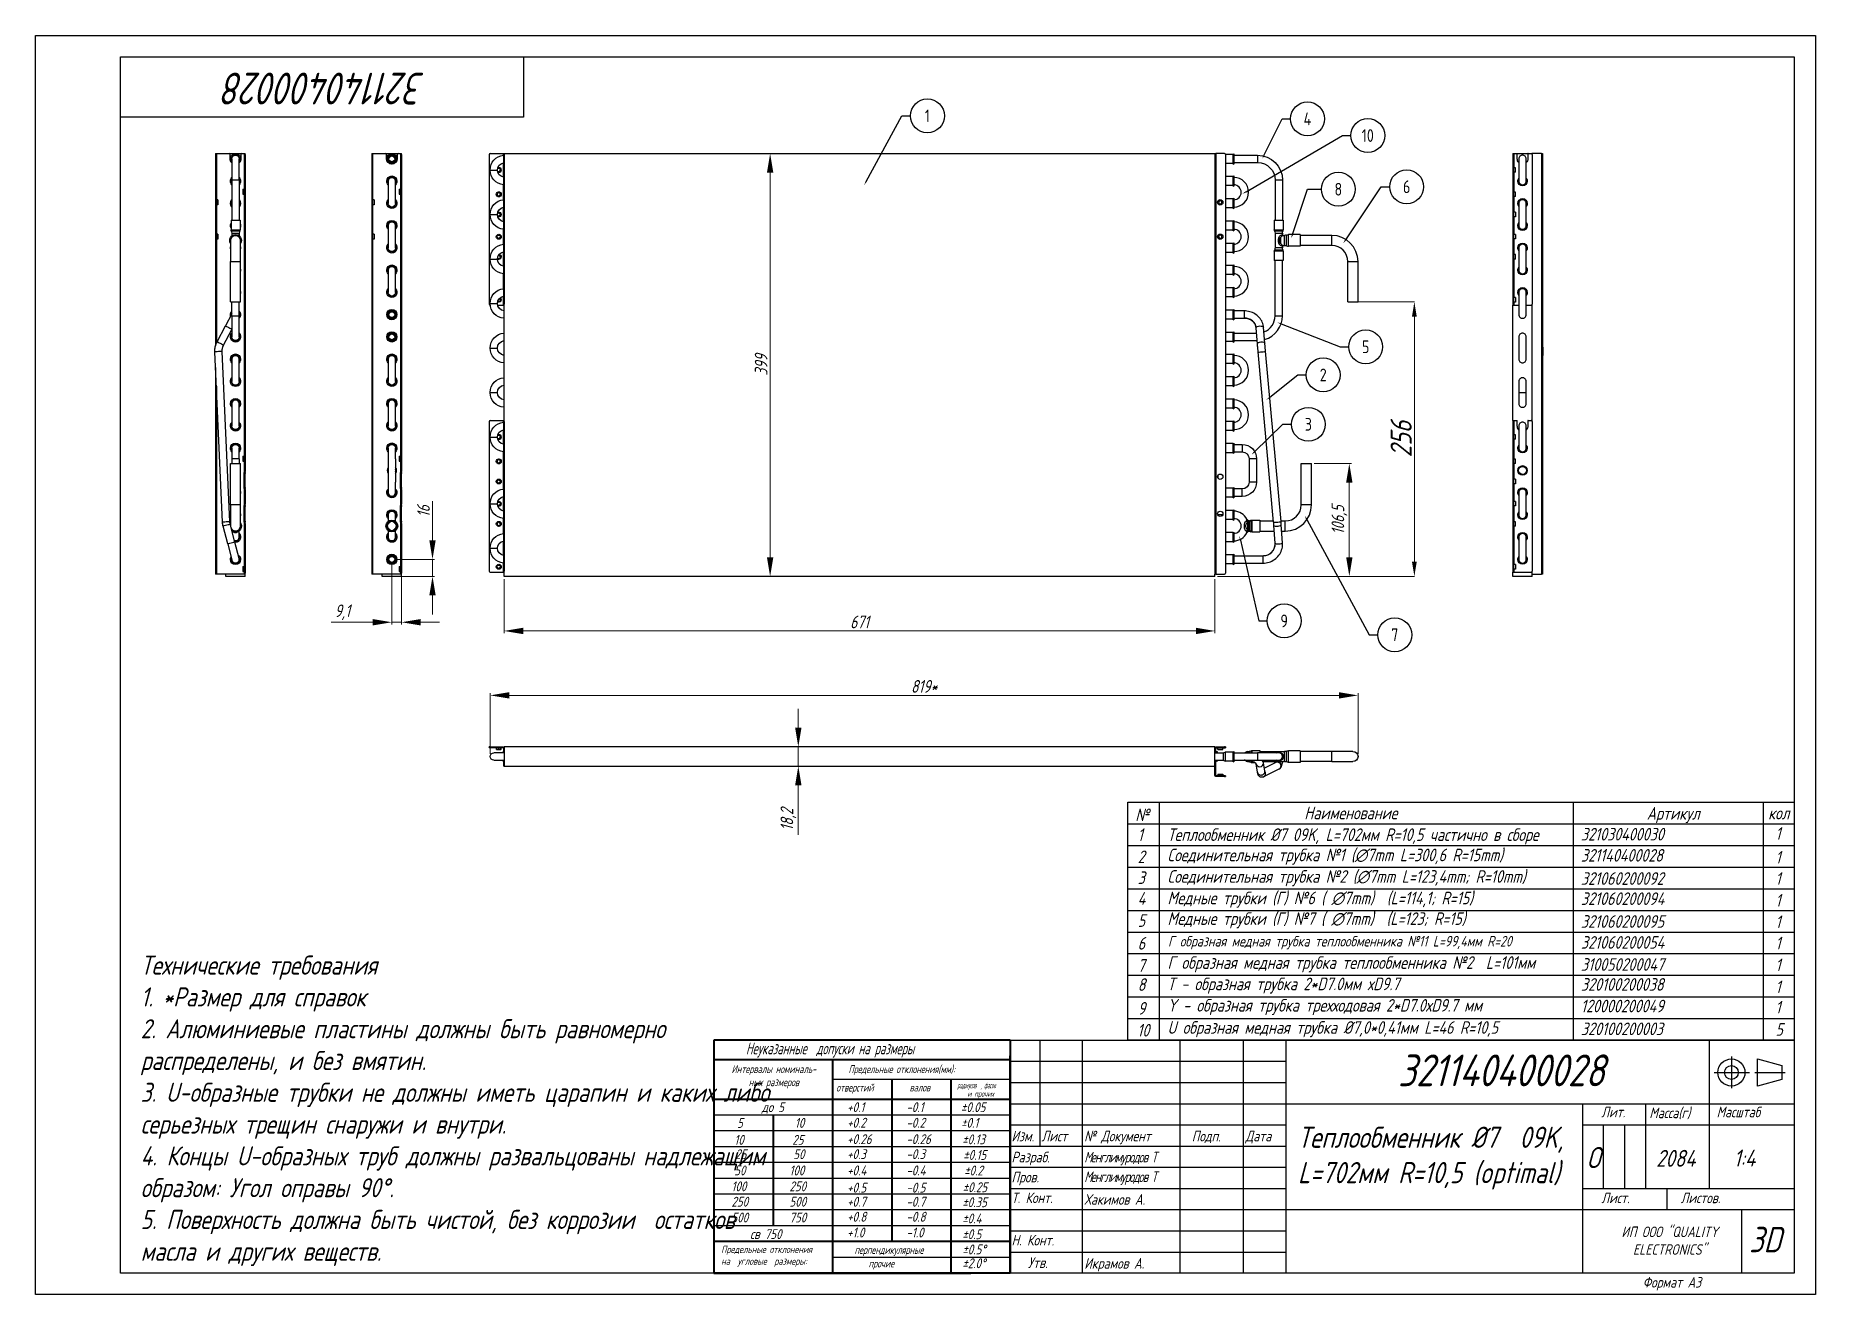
# Model space of a CAD drawing. Header units: millimetres. Extents: x 937859 to 970574, y 987894 to 996517.
# Drawn here: x 967834 to 969514, y 995329 to 996517 of the extents above; entities that cross this region are included whole.
import ezdxf
from ezdxf import colors
from ezdxf.entities.mleader import LeaderData, LeaderLine
from ezdxf.enums import TextEntityAlignment as Align
from ezdxf.math import Vec2, Vec3

# ---------------------------------------------------------------- set-up
doc = ezdxf.new("R2010")
doc.units = ezdxf.units.MM
doc.header["$LTSCALE"] = 0.5
doc.linetypes.add('K5LT_BASIC', pattern=[0])
doc.layers.add('MD_Visible', color=7, linetype='Continuous', lineweight=25)
doc.layers.add('MD_Visible Narrow', color=7, linetype='Continuous', lineweight=25)
doc.styles.add('A2', font='GOST_A.TTF', dxfattribs={"width": 0.955, "oblique": 15, "height": 12})
doc.styles.get("Standard").update_dxf_attribs({"font": 'GOST_A.TTF', "oblique": 15})
doc.styles.add('Table text', font='GOST_A.TTF', dxfattribs={"oblique": 15, "height": 2.8})
doc.dimstyles.new('ISO-25', dxfattribs={"dimtxt": 12, "dimasz": 4.5, "dimexe": 0.5, "dimexo": 0.625, "dimtad": 1, "dimtxsty": 'A2', "dimcen": 2.5, "dimadec": 0, "dimazin": 0, "dimtfac": 1, "dimtmove": 0, "dimatfit": 3, "dimfxl": 1, "dimlwd": 9, "dimlwe": 9, "dimarcsym": 0})
doc.dimstyles.new('Table text', dxfattribs={"dimtxt": 5, "dimasz": 3.5, "dimexe": 0.025, "dimexo": 0.625, "dimtad": 1, "dimtxsty": 'Standard', "dimcen": 2.5, "dimadec": 0, "dimazin": 0, "dimtfac": 1, "dimtmove": 0, "dimatfit": 3, "dimfxl": 1, "dimlwd": 5, "dimlwe": 5, "dimarcsym": 0})

msp = doc.modelspace()

# ---------------------------------------------------------------- texts
at = {"insert": (968231.651, 996452.329), "char_height": 30, "width": 374.92713, "attachment_point": 1, "rotation": 180}
msp.add_mtext('{\\W0.965;  321140400028}', dxfattribs=at)
at = {"attachment_point": 1, "style": 'Table text'}
for s, width, heights, insert, char_height in [('№', 3.95012, [0], (968872.131, 995787.812), 11.9), ('Наименование', 16.15058, [0], (969031.672, 995789.539), 11.9), ('Артикул', 48.47861, [0], (969354.912, 995789.159), 11.9), ('кол', 4.39678, [0], (969469.562, 995789.43), 11.9), ('1', 4.39678, [0], (969476.468, 995770.256), 11.9), ('1', 3.95012, [0], (968874.451, 995769.101), 11.9), ('Теплообменник %%C7 09K, L=702мм R=10,5 частично в сборе', 412.75659, [0], (968902.562, 995769.083), 11.9), ('321030400030', 102.65156, [0], (969292.801, 995769.511), 11.9), ('2', 3.95012, [0], (968874.451, 995748.193), 11.9), ('Соединительная трубка №1 (∅7mm L=300,6 R=15mm)', 373.43543, [0], (968902.562, 995749.909), 11.9), ('321140400028', 48.47861, [0], (969292.801, 995749.582), 11.9), ('1', 4.39678, [0], (969476.468, 995747.716), 11.9), ('3', 3.95012, [0], (968874.451, 995728.481), 11.9), ('Соединительная трубка №2 (∅7mm L=123,4mm; R=10mm)', 373.43543, [16.153], (968902.562, 995729.63), 11.9), ('321060200092', 48.47861, [0], (969292.801, 995727.685), 11.9), ('1', 4.39678, [0], (969476.468, 995727.603), 11.9), ('4', 3.95012, [0], (968874.451, 995708.861), 11.9), ('Медные трубки (Г) №6 ( ∅7mm)  (L=114,1; R=15)', 373.43543, [0], (968902.562, 995709.309), 11.9), ('321060200094', 48.47861, [0], (969292.801, 995708.676), 11.9), ('1', 4.39678, [0], (969476.468, 995707.111), 11.9), ('5', 3.95012, [0], (968874.451, 995687.989), 11.9), ('Медные трубки (Г) №7 ( ∅7mm)  (L=123; R=15)', 380.06481, [0], (968902.562, 995689.862), 11.9), ('321060200095', 48.47861, [0], (969292.801, 995687.136), 11.9), ('1', 4.39678, [0], (969476.468, 995686.876), 11.9), ('6', 3.95012, [0], (968874.451, 995666.555), 11.9), ('Г образная медная трубка теплообменника №11 L=99,4мм R=20', 426.2114, [0], (968903.071, 995667.575), 10), ('321060200054', 48.47861, [0], (969292.801, 995667.404), 11.9), ('1', 4.39678, [0], (969476.468, 995666.797), 11.9), ('7', 3.95012, [0], (968874.451, 995645.685), 11.9), ('Г образная медная трубка теплообменника №2  L=101мм', 430.69823, [0], (968902.562, 995648.355), 11.9), ('310050200047', 48.47861, [0], (969292.801, 995646.558), 11.9), ('1', 4.39678, [0], (969476.468, 995646.159), 11.9), ('8', 3.95012, [0], (968874.451, 995627.597), 11.9), ('Т - образная трубка 2*D7.0мм хD9.7', 392.88326, [0], (968902.562, 995628.241), 11.9), ('320100200038', 48.47861, [0], (969292.801, 995627.743), 11.9), ('1', 4.39678, [0], (969476.468, 995625.523), 11.9), ('9', 3.95012, [0], (968874.597, 995605.196), 11.9), ('Y - образная трубка трехходовая 2*D7.0хD9.7 мм', 373.43543, [0], (968902.562, 995608.032), 11.9), ('120000200049', 48.47861, [0], (969292.801, 995607.361), 11.9), ('1', 4.39678, [0], (969476.468, 995606.222), 11.9), ('U образная медная трубка %%C7,0*0,41мм L=46 R=10,5', 366.60595, [0], (968902.562, 995587.095), 11.9), ('320100200003', 48.47861, [0], (969292.801, 995585.82), 11.9), ('5', 4.39678, [0], (969476.468, 995585.236), 11.9), ('10', 3.95012, [0], (968874.013, 995584.508), 11.9)]:
    msp.add_mtext_dynamic_manual_height_columns(s, width=width, gutter_width=13.929, heights=heights, dxfattribs=dict(at, insert=insert, char_height=char_height))
at = {"lineweight": 25, "attachment_point": 1}
for s, width, gutter_width, heights, insert, char_height in [('\\A1;{\\fGOST type A|b1|i0|c204|p34;Технические требования}\\P1. *Размер для справок\\P2. Алюминиевые пластины должны быть равномерно распределены, и без вмятин.\\P3. U-образные трубки не должны иметь царапин и каких либо серьезных трещин снаружи и внутри.\\P4. Концы U-образных труб должны развальцованы надлежащим образом: Угол оправы 90%%D.\\P5. Поверхность должна быть чистой, без коррозии  остатков масла и других веществ.', 598.57844, 14.503, [441.928], (967933.334, 995649.003), 18), ('Лит.', 12.32977, 19.348, [0], (969312.033, 995506.428), 10), ('Масса(г)', 25.74648, 19.348, [0], (969357.396, 995505.553), 10), ('Масштаб', 12.32977, 19.348, [0], (969420.901, 995506.428), 10), ('Изм.', 4.17387, 19.348, [0], (968755.319, 995483.686), 10), ('Лист', 4.17387, 19.348, [0], (968783.685, 995483.686), 10), ('№ Документ', 105.77399, 19.348, [0], (968823.913, 995483.686), 10), ('Подп.', 4.17387, 19.348, [0], (968925.513, 995483.686), 10), ('Дата', 4.17387, 19.348, [0], (968976.189, 995483.686), 10), ('O', 4.37952, 19.348, [0], (969297.647, 995468.402), 20), ('Разраб.', 4.17387, 19.348, [0], (968755.319, 995463.821), 10), ('{\\Q15;\\W0.9;\\T0.85;Менглимуродов Т}', 109.91564, 19.348, [0], (968824.05, 995463.821), 10), ('2084', 12.32977, 19.348, [0], (969363.819, 995465.647), 16), ('1:4', 12.32977, 19.348, [0], (969437.025, 995465.905), 16), ('Пров.', 4.17387, 19.348, [0], (968755.319, 995444.922), 10), ('{\\Q15;\\W0.9;\\T0.85;Менглимуродов Т}', 109.91564, 19.348, [0], (968824.05, 995445.301), 10), ('Т. Конт.', 93.95727, 19.348, [0], (968755.319, 995425.387), 10), ('Хакимов А.', 64.65524, 19.348, [0], (968824.05, 995423.897), 10), ('Лист.', 12.32977, 19.348, [0], (969312.033, 995425.333), 10), ('Листов.', 12.32977, 19.348, [0], (969386.973, 995425.333), 10), ('Н. Конт.', 90.5291, 19.348, [0], (968755.319, 995385.383), 10), ('3D', 12.32977, 19.348, [0], (969451.597, 995393.014), 24), ('Утв.', 10.83923, 19.348, [0], (968770.834, 995364.183), 10), ('Икрамов А.', 77.1681, 19.348, [0], (968824.05, 995363.576), 10), ('Формат А3', 81.90236, 19.348, [0], (969351.112, 995345.689), 10)]:
    msp.add_mtext_dynamic_manual_height_columns(s, width=width, gutter_width=gutter_width, heights=heights, dxfattribs=dict(at, insert=insert, char_height=char_height))
at = {"attachment_point": 1}
for s, width, gutter_width, insert, char_height in [('{\\W0.8;Неуказанные  допуски на размеры}', 274.68706, 1.368, (968504.623, 995567.02), 11.18644), ('\\pxqc;{\\W0.9;Интервалы номиналь-\\Pных размеров}', 136.34792, 1.368, (968462.813, 995545.65), 7.45763), ('{\\W0.8;Предельные отклонения(мм):}', 168.11241, 1.368, (968601.437, 995545.588), 7.45763), ('{\\W0.8;валов}', 15.0326, 1.368, (968659.09, 995528.207), 7.45763), ('{\\W0.6;радиусов  , фасок}', 63.09005, 1.368, (968704.223, 995529.386), 5.59322), ('{\\W0.8;и прочих}', 63.4264, 1.368, (968713.626, 995521.389), 5.59322), ('до 5', 540.59824, 1.368, (968519.53, 995510.586), 9.322), ('+0.1', 540.59824, 1.368, (968600.135, 995510.586), 9.322), ('-0.1', 540.59824, 1.368, (968656.068, 995510.586), 9.322), ('%%P0.05', 540.59824, 1.368, (968707.542, 995510.586), 9.322), ('5', 540.59824, 1.368, (968496.281, 995495.74), 9.322), ('10', 540.59824, 1.368, (968550.756, 995495.74), 9.322), ('+0.2', 540.59824, 1.368, (968600.135, 995495.94), 9.322), ('-0.2', 540.59824, 1.368, (968656.068, 995495.94), 9.322), ('%%P0.1', 540.59824, 1.368, (968707.722, 995495.878), 9.322), ('10', 540.59824, 1.368, (968493.627, 995479.763), 9.322), ('25', 540.59824, 1.368, (968548.351, 995479.763), 9.322), ('+0.26', 540.59824, 1.368, (968600.135, 995480.395), 9.322), ('-0.26', 540.59824, 1.368, (968656.068, 995480.395), 9.322), ('%%P0.13', 540.59824, 1.368, (968708.781, 995480.241), 9.322), ('50', 540.59824, 1.368, (968493.564, 995450.925), 9.322), ('25', 540.59824, 1.368, (968494.465, 995466.229), 9.322), ('100', 540.59824, 1.368, (968545.669, 995450.925), 9.322), ('50', 540.59824, 1.368, (968549.3, 995466.229), 9.322), ('+0.3', 540.59824, 1.368, (968600.135, 995466.273), 9.322), ('+0.4', 540.59824, 1.368, (968600.135, 995450.925), 9.322), ('-0.3', 540.59824, 1.368, (968656.068, 995466.273), 9.322), ('-0.4', 540.59824, 1.368, (968656.068, 995450.925), 9.322), ('%%P0.15', 540.59824, 1.368, (968709.726, 995465.526), 9.322), ('%%P0.2', 540.59824, 1.368, (968710.667, 995450.831), 9.322), ('100', 540.59824, 1.368, (968490.946, 995435.877), 9.322), ('250', 540.59824, 1.368, (968545.669, 995435.877), 9.322), ('+0.5', 540.59824, 1.368, (968600.135, 995434.644), 9.322), ('-0.5', 540.59824, 1.368, (968656.068, 995434.644), 9.322), ('%%P0.25', 540.59824, 1.368, (968709.222, 995435.035), 9.322), ('250', 540.59824, 1.368, (968490.946, 995421.388), 9.322), ('500', 540.59824, 1.368, (968545.669, 995421.388), 9.322), ('+0.7', 540.59824, 1.368, (968600.135, 995421.385), 9.322), ('-0.7', 540.59824, 1.368, (968656.068, 995421.385), 9.322), ('%%P0.35', 540.59824, 1.368, (968708.812, 995420.897), 9.322), ('500', 540.59824, 1.368, (968490.946, 995406.472), 9.322), ('750', 540.59824, 1.368, (968545.669, 995406.472), 9.322), ('+0.8', 540.59824, 1.368, (968600.135, 995407.207), 9.322), ('-0.8', 540.59824, 1.368, (968656.068, 995407.207), 9.322), ('%%P0.4', 540.59824, 1.368, (968708.812, 995405.609), 9.322), (' св 750', 540.59824, 1.368, (968503.801, 995390.811), 9.322), ('+1.0', 540.59824, 1.368, (968600.135, 995392.292), 9.322), ('-1.0', 540.59824, 1.368, (968656.068, 995392.292), 9.322), ('%%P0.5', 540.59824, 1.368, (968708.812, 995390.694), 9.322), ('\\pxqc;ИП ООО "QUALITY \\PELECTRONICS"', 116.21703, 0.187, (969318.535, 995393.282), 10), ('{\\W0.9;Предельные отклонения\\Pна  угловые  размеры:}', 540.59824, 1.368, (968481.281, 995375.119), 6.71186), ('%%P0.5%%D', 540.59824, 1.368, (968708.905, 995376.349), 9.322), ('%%P2.0%%D', 540.59824, 1.368, (968708.905, 995363.281), 9.322)]:
    msp.add_mtext_dynamic_manual_height_columns(s, width=width, gutter_width=gutter_width, heights=[0], dxfattribs=dict(at, insert=insert, char_height=char_height))
for s, insert, char_height, width in [('  321140400028\\P', (969089.347, 995555.676), 30, 260.4404), ('Теплообменник %%C7  09K, L=702мм R=10,5 (optimal) ', (969025.701, 995487.542), 20, 269.82641)]:
    msp.add_mtext(s, dxfattribs=dict(at, insert=insert, char_height=char_height, width=width))
at = {"lineweight": 40, "char_height": 7.45763, "attachment_point": 1}
for s, width, insert in [('{\\W0.8;отверстий}', 17.67851, (968589.925, 995528.145)), ('{\\W0.8;перпендикулярные}', 540.59824, (968607.165, 995374.921)), ('{\\W0.8;прочие}', 540.59824, (968620.409, 995362.137))]:
    msp.add_mtext_dynamic_manual_height_columns(s, width=width, gutter_width=1.368, heights=[0], dxfattribs=dict(at, insert=insert))

# ---------------------------------------------------------------- blocks, each defined once
blk = doc.blocks.new('CustomObjectsInViewport11_0')
at = {"layer": 'MD_Visible', "extrusion": (0, 1, 0)}
for p, q in [((173.6, 1174.9), (173.6, 1173.9)), ((173.6, 1174.9), (174.4, 1174.9)), ((173.6, 1173.9), (173.6, 778.9)), ((174.4, 1173.9), (174.4, 1174.9)), ((174.4, 1174.9), (174.6, 1174.9)), ((174.4, 1173.9), (174.4, 778.9)), ((174.6, 1174.9), (186.5, 1174.9)), ((186.5, 1174.9), (198.5, 1174.9)), ((187.5, 1169.9), (187.5, 1173.9)), ((197.5, 1173.9), (197.5, 1169.9)), ((198.5, 1174.9), (200.6, 1174.9)), ((200.6, 1174.9), (200.8, 1174.9)), ((200.8, 1174.9), (200.8, 1173.9)), ((200.8, 1174.9), (201.6, 1174.9)), ((200.8, 1173.9), (200.8, 874.9)), ((201.6, 1173.9), (201.6, 1174.9)), ((201.6, 1173.9), (201.6, 874.9)), ((189, 1148.9), (189, 1127.9)), ((196, 1127.9), (196, 1148.9)), ((175.9, 1131.2), (174.6, 1131.2)), ((175.9, 1126.5), (174.6, 1126.5)), ((175.9, 1131.2), (175.9, 1128.9)), ((175.9, 1128.9), (175.9, 1126.5)), ((199.3, 1141.2), (199.3, 1138.9)), ((199.3, 1141.2), (200.6, 1141.2)), ((199.3, 1138.9), (199.3, 1136.5)), ((199.3, 1136.5), (200.6, 1136.5)), ((175.9, 1098.7), (174.6, 1098.7)), ((175.9, 1094), (174.6, 1094)), ((175.9, 1098.7), (175.9, 1094)), ((189, 1106.9), (189, 1085.9)), ((196, 1085.9), (196, 1106.9)), ((189, 1064.9), (189, 1043.9)), ((196, 1043.9), (196, 1064.9)), ((189, 980.9), (189, 959.9)), ((196, 959.9), (196, 980.9)), ((189, 938.9), (189, 917.9)), ((196, 917.9), (196, 938.9)), ((189, 896.9), (189, 886.9)), ((196, 886.9), (196, 896.9)), ((189, 886.9), (189, 864.9)), ((196, 886.9), (196, 864.9)), ((199.3, 889.2), (199.3, 886.9)), ((199.3, 889.2), (200.6, 889.2)), ((199.3, 886.9), (199.3, 884.5)), ((199.3, 884.5), (200.6, 884.5)), ((200.8, 874.9), (200.8, 873.9)), ((200.8, 872.9), (200.8, 873.9)), ((201.6, 873.9), (200.8, 873.9)), ((201.6, 873.9), (201.6, 874.9)), ((201.6, 873.9), (201.6, 872.9)), ((189, 864.9), (189, 854.9)), ((196, 854.9), (196, 864.9)), ((200.8, 859.9), (200.8, 872.9)), ((200.8, 858.9), (200.8, 859.9)), ((200.8, 858.9), (200.8, 857.9)), ((200.8, 858.9), (201.6, 858.9)), ((200.8, 857.9), (200.8, 843.9)), ((201.6, 859.9), (201.6, 872.9)), ((201.6, 859.9), (201.6, 858.9)), ((201.6, 857.9), (201.6, 858.9)), ((201.6, 857.9), (201.6, 843.9)), ((200.8, 843.9), (200.8, 842.9)), ((200.8, 841.9), (200.8, 842.9)), ((201.6, 842.9), (200.8, 842.9)), ((200.8, 827.9), (200.8, 841.9)), ((201.6, 842.9), (201.6, 843.9)), ((201.6, 842.9), (201.6, 841.9)), ((201.6, 827.9), (201.6, 841.9)), ((189, 833.9), (189, 827.7)), ((196, 827.7), (196, 833.9)), ((200.8, 826.9), (200.8, 827.9)), ((200.8, 826.9), (200.8, 825.9)), ((200.8, 826.9), (201.6, 826.9)), ((200.8, 825.9), (200.8, 778.9)), ((201.6, 827.9), (201.6, 826.9)), ((201.6, 825.9), (201.6, 826.9)), ((201.6, 825.9), (201.6, 778.9)), ((189, 819.1), (189, 812.9)), ((196, 812.9), (196, 819.1)), ((173.6, 778.9), (173.6, 777.9)), ((174.4, 777.9), (173.6, 777.9)), ((174.4, 777.9), (174.4, 778.9)), ((174.6, 777.9), (174.4, 777.9)), ((200.6, 777.9), (174.6, 777.9)), ((183.4, 775.9), (183.4, 777.9)), ((201.6, 775.9), (183.4, 775.9)), ((199.3, 785.2), (199.3, 782.9)), ((199.3, 785.2), (200.6, 785.2)), ((199.3, 782.9), (199.3, 780.5)), ((199.3, 780.5), (200.6, 780.5)), ((200.8, 777.9), (200.6, 777.9)), ((200.8, 778.9), (200.8, 777.9)), ((201.6, 777.9), (200.8, 777.9)), ((201.6, 777.9), (201.6, 778.9)), ((201.6, 775.9), (201.6, 777.9))]:
    blk.add_line(p, q, dxfattribs=at)
at = {"layer": 'MD_Visible'}
for centre, radius, start, end in [((186.5, 1173.9), 1, 0, 90), ((198.5, 1173.9), 1, 90, 180), ((192.5, 1148.9), 3.5, 90, 180), ((192.5, 1148.9), 3.5, 0, 90), ((192.5, 1106.9), 3.5, 90, 180), ((192.5, 1106.9), 3.5, 0, 90), ((192.5, 1064.9), 3.5, 90, 180), ((192.5, 1064.9), 3.5, 0, 90), ((192.5, 980.9), 3.5, 90, 180), ((192.5, 980.9), 3.5, 0, 90), ((192.5, 938.9), 3.5, 90, 180), ((192.5, 938.9), 3.5, 0, 90), ((192.5, 875.9), 4.5, 141.0576, 218.9424), ((192.5, 875.9), 3.7, 161.0754, 198.9246), ((192.5, 875.9), 4.5, 321.0576, 38.9424), ((192.5, 875.9), 3.7, 341.0754, 18.9246), ((192.5, 854.9), 3.5, 180, 270), ((192.5, 854.9), 3.5, 270, 0), ((192.5, 833.9), 3.5, 90, 180), ((192.5, 833.9), 3.5, 0, 90), ((192.5, 812.9), 3.5, 180, 270), ((192.5, 812.9), 3.5, 270, 0)]:
    blk.add_arc(centre, radius, start, end, dxfattribs=at)
at = {"layer": 'MD_Visible', "extrusion": (-3.39877e-16, -9.14972e-40, -1)}
blk.add_arc((-192.5, 1169.9), 5, 180, 0, dxfattribs=at)
at = {"layer": 'MD_Visible', "extrusion": (-3.39877e-16, 8.33424e-41, -1)}
for centre, start, end in [((-192.5, 1169.9), 270, 90), ((-192.5, 1169.9), 90, 270), ((-192.5, 1001.9), 270, 90), ((-192.5, 1001.9), 90, 270)]:
    blk.add_arc(centre, 4.85, start, end, dxfattribs=at)
at = {"layer": 'MD_Visible', "extrusion": (-3.39877e-16, 4.48764e-57, -1)}
for centre, radius, start, end in [((-192.5, 1169.9), 4.03, 270, 90), ((-192.5, 1169.9), 4.03, 90, 270), ((-192.5, 1148.9), 4.85, 0, 180), ((-192.5, 1148.9), 4.03, 0, 180), ((-192.5, 1148.9), 3.56, 0, 180), ((-192.5, 1148.9), 3.56, 180, 190.7609), ((-192.5, 1148.9), 4.03, 180, 209.7208), ((-192.5, 1148.9), 4.85, 180, 223.8092), ((-192.5, 1106.9), 4.85, 0, 180), ((-192.5, 1106.9), 4.03, 0, 180), ((-192.5, 1106.9), 3.56, 0, 180), ((-192.5, 1106.9), 3.56, 180, 190.7609), ((-192.5, 1106.9), 4.03, 180, 209.7208), ((-192.5, 1106.9), 4.85, 180, 223.8092), ((-192.5, 1064.9), 4.85, 0, 180), ((-192.5, 1064.9), 4.03, 0, 180), ((-192.5, 1064.9), 3.56, 0, 180), ((-192.5, 1064.9), 3.56, 180, 190.7609), ((-192.5, 1064.9), 4.03, 180, 209.7208), ((-192.5, 1064.9), 4.85, 180, 223.8092), ((-192.5, 1022.9), 4.85, 0, 180), ((-192.5, 1022.9), 4.03, 0, 180), ((-192.5, 1022.9), 3.56, 0, 180), ((-192.5, 1022.9), 2.79, 0, 180), ((-192.5, 1022.9), 4.85, 180, 0), ((-192.5, 1022.9), 4.03, 180, 0), ((-192.5, 1022.9), 3.56, 180, 0), ((-192.5, 1022.9), 2.79, 180, 0), ((-192.5, 1001.9), 4.03, 270, 90), ((-192.5, 1001.9), 4.03, 90, 270), ((-192.5, 980.9), 4.85, 0, 180), ((-192.5, 980.9), 4.03, 0, 180), ((-192.5, 980.9), 3.56, 0, 180), ((-192.5, 980.9), 3.56, 180, 190.7609), ((-192.5, 980.9), 4.03, 180, 209.7208), ((-192.5, 980.9), 4.85, 180, 223.8092), ((-192.5, 938.9), 4.85, 0, 180), ((-192.5, 938.9), 4.03, 0, 180), ((-192.5, 938.9), 3.56, 0, 180), ((-192.5, 938.9), 3.56, 180, 190.7609), ((-192.5, 938.9), 4.03, 180, 209.7208), ((-192.5, 938.9), 4.85, 180, 223.8092), ((-192.5, 896.9), 4.85, 0, 180), ((-192.5, 896.9), 4.03, 0, 180), ((-192.5, 896.9), 3.56, 0, 180), ((-192.5, 896.9), 3.5, 0, 90), ((-192.5, 896.9), 3.5, 90, 180), ((-192.5, 896.9), 3.56, 180, 190.7609), ((-192.5, 896.9), 4.03, 180, 209.7208), ((-192.5, 896.9), 4.85, 180, 223.8092), ((-192.5, 833.9), 4.85, 0, 180), ((-192.5, 833.9), 4.03, 0, 180), ((-192.5, 833.9), 3.56, 0, 180), ((-192.5, 833.9), 3.56, 180, 190.7609), ((-192.5, 833.9), 4.03, 180, 209.7208), ((-192.5, 833.9), 4.85, 180, 223.8092), ((-192.5, 791.9), 4.85, 0, 180), ((-192.5, 791.9), 4.85, 180, 0), ((-192.5, 791.9), 4.03, 0, 180), ((-192.5, 791.9), 4.03, 180, 0), ((-192.5, 791.9), 3.56, 0, 180), ((-192.5, 791.9), 3.56, 180, 0), ((-192.5, 791.9), 2.79, 0, 180), ((-192.5, 791.9), 2.79, 180, 0)]:
    blk.add_arc(centre, radius, start, end, dxfattribs=at)
at = {"layer": 'MD_Visible', "extrusion": (-3.39877e-16, 5.67289e-41, -1)}
for centre, start, end in [((-192.5, 1169.9), 270, 90), ((-192.5, 1169.9), 90, 270), ((-192.5, 1001.9), 270, 90), ((-192.5, 1001.9), 90, 270)]:
    blk.add_arc(centre, 3.56, start, end, dxfattribs=at)
at = {"layer": 'MD_Visible', "extrusion": (-3.39877e-16, 7.24392e-41, -1)}
for centre, start, end in [((-192.5, 1169.9), 270, 90), ((-192.5, 1169.9), 90, 270), ((-192.5, 1001.9), 270, 90), ((-192.5, 1001.9), 90, 270)]:
    blk.add_arc(centre, 2.79, start, end, dxfattribs=at)
at = {"layer": 'MD_Visible', "extrusion": (-3.39877e-16, 7.18022e-56, -1)}
for centre, radius, start in [((-192.5, 1148.9), 4.85, 316.1908), ((-192.5, 1106.9), 4.03, 330.2792), ((-192.5, 1064.9), 4.85, 316.1908), ((-192.5, 980.9), 4.85, 316.1908)]:
    blk.add_arc(centre, radius, start, 0, dxfattribs=at)
at = {"layer": 'MD_Visible', "extrusion": (-3.39877e-16, 0, -1)}
for centre, radius, start, end in [((-192.5, 1148.9), 4.03, 330.2792, 0), ((-192.5, 1148.9), 3.56, 349.2391, 0), ((-192.5, 1106.9), 3.56, 349.2391, 0), ((-192.5, 1064.9), 4.03, 330.2792, 0), ((-192.5, 938.9), 4.85, 316.1908, 0), ((-192.5, 896.9), 4.85, 316.1908, 0), ((-192.5, 896.9), 4.03, 330.2792, 0), ((-192.5, 833.9), 4.03, 330.2792, 0), ((-189, 829.8), 3.21, 233.504, 241.5603), ((-195.9, 829.8), 3.21, 298.4397, 306.4964)]:
    blk.add_arc(centre, radius, start, end, dxfattribs=at)
at = {"layer": 'MD_Visible', "extrusion": (-3.39877e-16, 2.54739e-87, -1)}
for centre, start, end in [((-174.6, 1131.4), 270, 0), ((-174.6, 1126.3), 0, 90), ((-200.6, 1141.4), 180, 270), ((-200.6, 1136.3), 90, 180), ((-174.6, 1098.9), 270, 0), ((-174.6, 1093.8), 0, 90), ((-200.6, 889.4), 180, 270), ((-200.6, 884.3), 90, 180), ((-200.6, 785.4), 180, 270), ((-200.6, 780.3), 90, 180)]:
    blk.add_arc(centre, 0.2, start, end, dxfattribs=at)
at = {"layer": 'MD_Visible', "extrusion": (-3.39877e-16, 8.3357e-41, -1)}
for centre in [(-192.5, 1127.9), (-192.5, 1085.9), (-192.5, 1043.9), (-192.5, 959.9), (-192.5, 917.9), (-192.5, 854.9), (-192.5, 812.9)]:
    blk.add_arc(centre, 4.85, 270, 43.8092, dxfattribs=at)
at = {"layer": 'MD_Visible', "extrusion": (-3.39877e-16, 1.00505e-40, -1)}
for centre in [(-192.5, 1127.9), (-192.5, 1085.9), (-192.5, 1043.9), (-192.5, 959.9), (-192.5, 917.9), (-192.5, 854.9), (-192.5, 812.9)]:
    blk.add_arc(centre, 4.03, 270, 29.7208, dxfattribs=at)
at = {"layer": 'MD_Visible', "extrusion": (-3.39877e-16, 5.68037e-41, -1)}
for centre in [(-192.5, 1127.9), (-192.5, 1085.9), (-192.5, 1043.9), (-192.5, 959.9), (-192.5, 917.9), (-192.5, 854.9), (-192.5, 812.9)]:
    blk.add_arc(centre, 3.56, 270, 10.7609, dxfattribs=at)
at = {"layer": 'MD_Visible', "extrusion": (-3.39877e-16, -1.95209e-41, -1)}
for centre, start, end in [((-192.5, 1127.9), 270, 0), ((-192.5, 1127.9), 180, 270), ((-192.5, 1085.9), 270, 0), ((-192.5, 1085.9), 180, 270), ((-192.5, 1043.9), 270, 0), ((-192.5, 1043.9), 180, 270), ((-192.5, 959.9), 270, 0), ((-192.5, 959.9), 180, 270), ((-192.5, 917.9), 270, 0), ((-192.5, 917.9), 180, 270)]:
    blk.add_arc(centre, 3.5, start, end, dxfattribs=at)
at = {"layer": 'MD_Visible', "extrusion": (-3.39877e-16, 9.97594e-41, -1)}
for centre in [(-192.5, 1127.9), (-192.5, 1085.9), (-192.5, 1043.9), (-192.5, 959.9), (-192.5, 917.9), (-192.5, 854.9), (-192.5, 812.9)]:
    blk.add_arc(centre, 4.85, 136.1908, 270, dxfattribs=at)
at = {"layer": 'MD_Visible', "extrusion": (-3.39877e-16, 1.00723e-40, -1)}
for centre in [(-192.5, 1127.9), (-192.5, 1085.9), (-192.5, 1043.9), (-192.5, 959.9), (-192.5, 917.9), (-192.5, 854.9), (-192.5, 812.9)]:
    blk.add_arc(centre, 4.03, 150.2792, 270, dxfattribs=at)
at = {"layer": 'MD_Visible', "extrusion": (-3.39877e-16, 8.22662e-41, -1)}
for centre in [(-192.5, 1127.9), (-192.5, 1085.9), (-192.5, 1043.9), (-192.5, 959.9), (-192.5, 917.9), (-192.5, 854.9), (-192.5, 812.9)]:
    blk.add_arc(centre, 3.56, 169.2391, 270, dxfattribs=at)
at = {"layer": 'MD_Visible', "extrusion": (-3.39877e-16, -1.43604e-55, -1)}
blk.add_arc((-192.5, 1106.9), 4.85, 316.1908, 0, dxfattribs=at)
at = {"layer": 'MD_Visible', "extrusion": (-3.39877e-16, 3.59011e-56, -1)}
for centre in [(-192.5, 1064.9), (-192.5, 938.9)]:
    blk.add_arc(centre, 3.56, 349.2391, 0, dxfattribs=at)
at = {"layer": 'MD_Visible', "extrusion": (-3.39877e-16, -7.18022e-56, -1)}
for centre, radius, start in [((-192.5, 980.9), 4.03, 330.2792), ((-192.5, 938.9), 4.03, 330.2792), ((-192.5, 833.9), 4.85, 316.1908)]:
    blk.add_arc(centre, radius, start, 0, dxfattribs=at)
at = {"layer": 'MD_Visible', "extrusion": (-3.39877e-16, -3.59011e-56, -1)}
for centre in [(-192.5, 980.9), (-192.5, 896.9), (-192.5, 833.9)]:
    blk.add_arc(centre, 3.56, 349.2391, 0, dxfattribs=at)
at = {"layer": 'MD_Visible', "extrusion": (-3.39877e-16, 5.38319e-42, -1)}
for radius, start, end in [(5.56, 0, 180), (5.56, 180, 0), (4.85, 0, 180), (4.85, 180, 0), (4.05, 298.4397, 61.5603), (4.05, 118.4397, 180), (4.05, 180, 241.5603)]:
    blk.add_arc((-192.5, 823.4), radius, start, end, dxfattribs=at)
at = {"layer": 'MD_Visible', "extrusion": (-3.39877e-16, 1.5883e-57, -1)}
blk.add_arc((-189, 817), 3.21, 118.4397, 126.496, dxfattribs=at)
at = {"layer": 'MD_Visible', "extrusion": (-3.39877e-16, 1.28929e-58, -1)}
blk.add_arc((-195.9, 817), 3.21, 53.5036, 61.5603, dxfattribs=at)
at = {"layer": 'MD_Visible'}
for points, knots in [([(189.8, 826.4), (189.8, 826.4), (189.8, 826.4), (189.8, 826.4), (189.8, 826.4), (189.7, 826.2), (189.7, 826.2), (189.7, 826), (189.7, 825.9), (189.7, 825.7)], [0, 0, 0, 0, 0.1046037, 0.1046037, 0.1908968, 0.1908968, 0.2378138, 0.2378138, 0.2961557, 0.2961557, 0.2961557, 0.2961557]), ([(194, 827.2), (193.9, 827.3), (193.7, 827.4), (193.4, 827.5), (193.3, 827.6), (192.9, 827.7), (192.7, 827.7), (192.3, 827.7), (192.1, 827.7), (191.8, 827.6), (191.6, 827.6), (191.3, 827.4), (191.2, 827.3), (191, 827.2), (191, 827.2), (190.9, 827.2)], [0, 0, 0, 0, 0.070058, 0.070058, 0.1192093, 0.1192093, 0.1809896, 0.1809896, 0.2351308, 0.2351308, 0.2897787, 0.2897787, 0.3489792, 0.3489792, 0.3629944, 0.3629944, 0.3629944, 0.3629944]), ([(195.3, 825.7), (195.3, 825.9), (195.3, 826), (195.3, 826.2), (195.2, 826.3), (195.2, 826.4), (195.2, 826.4), (195.2, 826.4), (195.2, 826.4), (195.2, 826.4), (195.2, 826.4), (195.2, 826.4)], [0, 0, 0, 0, 0.0654513, 0.0654513, 0.1178043, 0.1178043, 0.1772776, 0.1772776, 0.2681203, 0.2681203, 0.2963516, 0.2963516, 0.2963516, 0.2963516]), ([(189.7, 821.1), (189.7, 820.9), (189.7, 820.7), (189.7, 820.6), (189.7, 820.5), (189.8, 820.4), (189.8, 820.4), (189.8, 820.4), (189.8, 820.4), (189.8, 820.4), (189.8, 820.4), (189.8, 820.4)], [0, 0, 0, 0, 0.0654513, 0.0654513, 0.1178043, 0.1178043, 0.1772776, 0.1772776, 0.2681203, 0.2681203, 0.2963516, 0.2963516, 0.2963516, 0.2963516]), ([(190.9, 819.6), (191.1, 819.5), (191.3, 819.4), (191.6, 819.2), (191.7, 819.2), (192.1, 819.1), (192.3, 819.1), (192.7, 819.1), (192.8, 819.1), (193.2, 819.2), (193.4, 819.2), (193.7, 819.3), (193.8, 819.4), (194, 819.5), (194, 819.6), (194, 819.6)], [0, 0, 0, 0, 0.0698037, 0.0698037, 0.1189182, 0.1189182, 0.1808987, 0.1808987, 0.2350476, 0.2350476, 0.2897109, 0.2897109, 0.3487769, 0.3487769, 0.3629933, 0.3629933, 0.3629933, 0.3629933]), ([(195.2, 820.4), (195.2, 820.4), (195.2, 820.4), (195.2, 820.4), (195.2, 820.4), (195.2, 820.5), (195.3, 820.6), (195.3, 820.8), (195.3, 820.9), (195.3, 821.1)], [0, 0, 0, 0, 0.1046037, 0.1046037, 0.1908968, 0.1908968, 0.2378138, 0.2378138, 0.2961557, 0.2961557, 0.2961557, 0.2961557])]:
    blk.add_open_spline(points, degree=3, knots=knots, dxfattribs=at)
for points in [[(189.7, 825.7), (189.7, 825.7), (189.7, 825.7), (189.7, 825.7)], [(189.7, 821.1), (189.7, 821.1), (189.7, 821.1), (189.7, 821.1)], [(195.3, 821.1), (195.3, 821.1), (195.3, 821.1), (195.3, 821.1)]]:
    blk.add_open_spline(points, degree=3, dxfattribs=at)
blk = doc.blocks.new('*D222')
at = {"color": 0, "lineweight": 9, "transparency": 16777216}
for p, q in [((968276.4, 996004.4), (968276.4, 995953.4)), ((968947.4, 996004.4), (968947.4, 995953.4)), ((968929.4, 995955.4), (968294.4, 995955.4))]:
    blk.add_line(p, q, dxfattribs=at)
at = {"color": 0, "transparency": 16777216}
for points in [[(968294.4, 995958.4), (968294.4, 995952.4), (968276.4, 995955.4)], [(968929.4, 995958.4), (968929.4, 995952.4), (968947.4, 995955.4)]]:
    blk.add_solid(points, dxfattribs=at)
at = {"layer": 'Defpoints', "color": 0, "transparency": 16777216}
for p in [(968276.4, 996006.9), (968947.4, 996006.9), (968276.4, 995955.4)]:
    blk.add_point(p, dxfattribs=at)
at = {"color": 0, "lineweight": 5, "transparency": 16777216, "insert": (968611.9, 995963.9), "char_height": 12, "attachment_point": 5, "style": 'A2'}
blk.add_mtext('671', dxfattribs=at)
blk = doc.blocks.new('*D223')
at = {"color": 0, "lineweight": 9, "transparency": 16777216}
for p, q in [((968554.1, 995864), (968554.1, 995882)), ((968609.4, 995846), (968552.1, 995846)), ((968554.1, 995846), (968554.1, 995827.8)), ((968609.4, 995827.8), (968552.1, 995827.8)), ((968554.1, 995809.8), (968554.1, 995763))]:
    blk.add_line(p, q, dxfattribs=at)
at = {"color": 0, "transparency": 16777216}
for points in [[(968551.1, 995864), (968557.1, 995864), (968554.1, 995846)], [(968551.1, 995809.8), (968557.1, 995809.8), (968554.1, 995827.8)]]:
    blk.add_solid(points, dxfattribs=at)
at = {"layer": 'Defpoints', "color": 0, "transparency": 16777216}
for p in [(968611.9, 995846), (968554.1, 995827.8), (968611.9, 995827.8)]:
    blk.add_point(p, dxfattribs=at)
at = {"color": 0, "transparency": 16777216, "insert": (968544.7, 995777.4), "char_height": 12, "attachment_point": 5, "rotation": 90, "style": 'A2'}
blk.add_mtext('18,2', dxfattribs=at)
blk = doc.blocks.new('*D224')
at = {"color": 0, "lineweight": 9, "transparency": 16777216}
for p, q in [((968278.9, 996405.9), (968529.5, 996405.9)), ((968527.5, 996387.9), (968527.5, 996024.9)), ((968284.8, 996006.9), (968529.5, 996006.9))]:
    blk.add_line(p, q, dxfattribs=at)
at = {"color": 0, "transparency": 16777216}
for points in [[(968524.5, 996387.9), (968530.5, 996387.9), (968527.5, 996405.9)], [(968524.5, 996024.9), (968530.5, 996024.9), (968527.5, 996006.9)]]:
    blk.add_solid(points, dxfattribs=at)
at = {"layer": 'Defpoints', "color": 0, "transparency": 16777216}
for p in [(968276.4, 996405.9), (968282.3, 996006.9), (968527.5, 996006.9)]:
    blk.add_point(p, dxfattribs=at)
at = {"color": 0, "lineweight": 5, "transparency": 16777216, "insert": (968519, 996206.4), "char_height": 12, "attachment_point": 5, "rotation": 90, "style": 'A2'}
blk.add_mtext('399', dxfattribs=at)
blk = doc.blocks.new('*D225')
at = {"color": 0, "lineweight": 9, "transparency": 16777216}
for p, q in [((969040.9, 996113.4), (969076.2, 996113.4)), ((969074.2, 996024.9), (969074.2, 996095.4)), ((968949.9, 996006.9), (969076.2, 996006.9))]:
    blk.add_line(p, q, dxfattribs=at)
at = {"color": 0, "transparency": 16777216}
for points in [[(969071.2, 996095.4), (969077.2, 996095.4), (969074.2, 996113.4)], [(969071.2, 996024.9), (969077.2, 996024.9), (969074.2, 996006.9)]]:
    blk.add_solid(points, dxfattribs=at)
at = {"layer": 'Defpoints', "color": 0, "transparency": 16777216}
for p in [(969038.4, 996113.4), (969074.2, 996113.4), (968947.4, 996006.9)]:
    blk.add_point(p, dxfattribs=at)
at = {"color": 0, "lineweight": 5, "transparency": 16777216, "insert": (969064.8, 996060.2), "char_height": 12, "attachment_point": 5, "rotation": 90, "style": 'A2'}
blk.add_mtext('106,5', dxfattribs=at)
blk = doc.blocks.new('*D226')
at = {"color": 0, "lineweight": 9, "transparency": 16777216}
for p, q in [((968170.4, 996020.4), (968170.4, 995961.6)), ((968179.5, 996014), (968179.5, 995961.6)), ((968152.4, 995963.6), (968113.1, 995963.6)), ((968179.5, 995963.6), (968170.4, 995963.6)), ((968197.5, 995963.6), (968215.5, 995963.6))]:
    blk.add_line(p, q, dxfattribs=at)
at = {"color": 0, "transparency": 16777216}
for points in [[(968152.4, 995966.6), (968152.4, 995960.6), (968170.4, 995963.6)], [(968197.5, 995966.6), (968197.5, 995960.6), (968179.5, 995963.6)]]:
    blk.add_solid(points, dxfattribs=at)
at = {"layer": 'Defpoints', "color": 0, "transparency": 16777216}
for p in [(968170.4, 996022.9), (968179.5, 996016.5), (968179.5, 995963.6)]:
    blk.add_point(p, dxfattribs=at)
at = {"color": 0, "lineweight": 5, "transparency": 16777216, "insert": (968123.7, 995973), "char_height": 12, "attachment_point": 5, "style": 'A2'}
blk.add_mtext('9,1', dxfattribs=at)
blk = doc.blocks.new('*D227')
at = {"color": 0, "lineweight": 9, "transparency": 16777216}
for p, q in [((968208.8, 996040.9), (968208.8, 996077.8)), ((968175.7, 996022.9), (968210.8, 996022.9)), ((968208.8, 996006.9), (968208.8, 996022.9)), ((968178.5, 996006.9), (968210.8, 996006.9)), ((968208.8, 995988.9), (968208.8, 995970.9))]:
    blk.add_line(p, q, dxfattribs=at)
at = {"color": 0, "transparency": 16777216}
for points in [[(968205.8, 996040.9), (968211.8, 996040.9), (968208.8, 996022.9)], [(968205.8, 995988.9), (968211.8, 995988.9), (968208.8, 996006.9)]]:
    blk.add_solid(points, dxfattribs=at)
at = {"layer": 'Defpoints', "color": 0, "transparency": 16777216}
for p in [(968173.2, 996022.9), (968176, 996006.9), (968208.8, 996006.9)]:
    blk.add_point(p, dxfattribs=at)
at = {"color": 0, "lineweight": 5, "transparency": 16777216, "insert": (968200.3, 996068.3), "char_height": 12, "attachment_point": 5, "rotation": 90, "style": 'A2'}
blk.add_mtext('16', dxfattribs=at)
blk = doc.blocks.new('*D228')
at = {"color": 0, "lineweight": 9, "transparency": 16777216}
for p, q in [((968263.2, 995839.4), (968263.2, 995896.6)), ((968281.2, 995894.6), (969064.4, 995894.6)), ((969082.4, 995839.4), (969082.4, 995896.6))]:
    blk.add_line(p, q, dxfattribs=at)
at = {"color": 0, "transparency": 16777216}
for points in [[(968281.2, 995897.6), (968281.2, 995891.6), (968263.2, 995894.6)], [(969064.4, 995897.6), (969064.4, 995891.6), (969082.4, 995894.6)]]:
    blk.add_solid(points, dxfattribs=at)
at = {"layer": 'Defpoints', "color": 0, "transparency": 16777216}
for p in [(969082.4, 995894.6), (968263.2, 995836.9), (969082.4, 995836.9)]:
    blk.add_point(p, dxfattribs=at)
at = {"color": 0, "lineweight": 5, "transparency": 16777216, "insert": (968672.8, 995903.1), "char_height": 12, "attachment_point": 5, "style": 'A2'}
blk.add_mtext('819*', dxfattribs=at)
blk = doc.blocks.new('*D229')
at = {"color": 0, "lineweight": 5, "transparency": 16777216}
for p, q in [((969077.8, 996265.9), (969135.7, 996265.9)), ((969135.6, 996020.9), (969135.6, 996251.9)), ((968949.9, 996006.9), (969135.7, 996006.9))]:
    blk.add_line(p, q, dxfattribs=at)
at = {"color": 0, "transparency": 16777216}
for points in [[(969133.3, 996251.9), (969137.9, 996251.9), (969135.6, 996265.9)], [(969133.3, 996020.9), (969137.9, 996020.9), (969135.6, 996006.9)]]:
    blk.add_solid(points, dxfattribs=at)
at = {"layer": 'Defpoints', "color": 0, "transparency": 16777216}
for p in [(969075.3, 996265.9), (969135.6, 996265.9), (968947.4, 996006.9)]:
    blk.add_point(p, dxfattribs=at)
at = {"color": 0, "lineweight": 5, "transparency": 16777216, "insert": (969123.1, 996136.4), "char_height": 20, "attachment_point": 5, "rotation": 90}
blk.add_mtext('256', dxfattribs=at)
blk = doc.blocks.new('_TagCircle')
at = {"color": 0, "linetype": 'ByBlock', "lineweight": -2, "transparency": 16777216}
blk.add_circle((0, 0), 4, dxfattribs=at)
at = {"color": 0, "transparency": 16777216}
blk.add_attdef('TAGNUMBER', text='', height=3, dxfattribs=at).set_placement((0, -1.5), align=Align.CENTER)

# ---------------------------------------------------------------- dimensions: what is measured, and where the dimension line sits
at = {"lineweight": 5}
for base, p1, p2, picture, middle in [((968527.508, 996006.916), (968276.351, 996405.916), (968282.277, 996006.916), '*D224', (968519.004, 996206.416)), ((969074.209, 996113.416), (968947.351, 996006.916), (969038.411, 996113.416), '*D225', (969064.804, 996060.166))]:
    dim = msp.add_linear_dim(base=base, p1=p1, p2=p2, angle=90, dimstyle='ISO-25', override={"dimscale": 4, "dimtxt": 5, "dimlfac": 1}, dxfattribs=at)
    dim.commit()
    dim.dimension.update_dxf_attribs({"geometry": picture, "text_midpoint": middle})
dim = msp.add_linear_dim(base=(969135.602, 996265.916), p1=(968947.351, 996006.916), p2=(969075.271, 996265.916), angle=90, text='256', dimstyle='Table text', override={"dimscale": 4, "dimlfac": 1}, dxfattribs=at)
dim.commit()
dim.dimension.update_dxf_attribs({"geometry": '*D229', "text_midpoint": (969123.095, 996136.416)})
dim = msp.add_linear_dim(base=(968208.841, 996006.916), p1=(968173.2, 996022.916), p2=(968175.995, 996006.916), angle=90, dimstyle='ISO-25', override={"dimscale": 4, "dimtxt": 5, "dimlfac": 1}, dxfattribs=at)
dim.commit()
dim.dimension.update_dxf_attribs({"geometry": '*D227', "text_midpoint": (968208.841, 996068.345), "dimtype": 160})
dim = msp.add_linear_dim(base=(968179.51, 995963.643), p1=(968170.41, 996022.916), p2=(968179.51, 996016.549), dimstyle='ISO-25', override={"dimscale": 4, "dimtxt": 5}, dxfattribs=at)
dim.commit()
dim.dimension.update_dxf_attribs({"geometry": '*D226', "text_midpoint": (968123.748, 995963.643), "dimtype": 160})
dim = msp.add_linear_dim(base=(968276.351, 995955.389), p1=(968947.351, 996006.916), p2=(968276.351, 996006.916), dimstyle='ISO-25', override={"dimscale": 4, "dimtxt": 5, "dimlfac": 1}, dxfattribs=at)
dim.commit()
dim.dimension.update_dxf_attribs({"geometry": '*D222', "text_midpoint": (968611.851, 995963.894)})
dim = msp.add_linear_dim(base=(969082.411, 995894.578), p1=(968263.151, 995836.862), p2=(969082.411, 995836.862), text='819*', dimstyle='ISO-25', override={"dimscale": 4, "dimtxt": 5, "dimlfac": 1}, dxfattribs=at)
dim.commit()
dim.dimension.update_dxf_attribs({"geometry": '*D228', "text_midpoint": (968672.781, 995903.082)})
dim = msp.add_linear_dim(base=(968554.132, 995827.762), p1=(968611.851, 995845.962), p2=(968611.851, 995827.762), angle=90, dimstyle='ISO-25', override={"dimscale": 4, "dimtxt": 5, "dimlfac": 1})
dim.commit()
dim.dimension.update_dxf_attribs({"geometry": '*D223', "text_midpoint": (968544.727, 995777.385)})

# ---------------------------------------------------------------- linework, layer by layer
at = {"lineweight": 25}
for p, q in [((967834.152, 996517.255), (969514.152, 996517.255)), ((967834.152, 995329.255), (967834.152, 996517.255)), ((969514.152, 996517.255), (969514.152, 995329.255)), ((967914.152, 996497.255), (969494.152, 996497.255)), ((967914.152, 995349.255), (967914.152, 996497.255)), ((969494.152, 996497.255), (969494.152, 995349.255)), ((968782.152, 995569.255), (968782.152, 995469.255)), ((968822.152, 995569.255), (968822.152, 995349.255)), ((968865.152, 995569.255), (969086.152, 995569.255)), ((968914.152, 995569.255), (968914.152, 995349.255)), ((968974.152, 995569.255), (968974.152, 995349.255)), ((969014.152, 995569.255), (969014.152, 995349.255)), ((969414.152, 995509.255), (969414.152, 995569.255)), ((969494.152, 995569.255), (969494.152, 995349.255)), ((969434.865, 995553.908), (969434.865, 995523.733)), ((968754.152, 995549.255), (969014.152, 995549.255)), ((969418.486, 995538.672), (969451.989, 995538.672)), ((969456.934, 995538.672), (969485.492, 995538.672)), ((968754.152, 995529.255), (969014.152, 995529.255)), ((968754.152, 995509.255), (969014.152, 995509.255)), ((969014.152, 995509.255), (969494.152, 995509.255)), ((969294.152, 995509.255), (969294.152, 995349.255)), ((969354.152, 995429.255), (969354.152, 995509.255)), ((969354.152, 995429.255), (969354.152, 995509.255)), ((969414.152, 995429.255), (969414.152, 995509.255)), ((969414.152, 995429.255), (969414.152, 995509.255)), ((968754.152, 995489.255), (969014.152, 995489.255)), ((969294.152, 995489.255), (969494.152, 995489.255)), ((969314.152, 995429.255), (969314.152, 995489.255)), ((969334.152, 995429.255), (969334.152, 995489.255)), ((969334.152, 995429.255), (969334.152, 995489.255)), ((968754.152, 995469.255), (969014.152, 995469.255)), ((968754.152, 995449.255), (969014.152, 995449.255)), ((968754.152, 995429.255), (969014.152, 995429.255)), ((969294.152, 995429.255), (969494.152, 995429.255)), ((969374.152, 995409.255), (969374.152, 995429.255)), ((968754.152, 995409.255), (969014.152, 995409.255)), ((969014.152, 995409.255), (969494.152, 995409.255)), ((969444.387, 995409.255), (969444.387, 995349.255)), ((968754.152, 995389.255), (969014.152, 995389.255)), ((968754.152, 995369.255), (969014.152, 995369.255)), ((969494.152, 995349.255), (967914.152, 995349.255)), ((969514.152, 995329.255), (967834.152, 995329.255))]:
    msp.add_line(p, q, dxfattribs=at)
at = {"lineweight": 30}
for p, q in [((968865.152, 995569.255), (968865.152, 995793.655)), ((968865.152, 995793.655), (969494.152, 995793.655)), ((968894.66, 995793.655), (968894.66, 995569.255)), ((969285.467, 995793.655), (969285.467, 995569.255)), ((969464.916, 995793.126), (969464.916, 995569.255)), ((968865.152, 995773.255), (969494.152, 995773.255)), ((968865.152, 995752.855), (969494.152, 995752.855)), ((968865.152, 995732.455), (969494.152, 995732.455)), ((968865.152, 995712.055), (969494.152, 995712.055)), ((968865.152, 995691.655), (969494.152, 995691.655)), ((968865.152, 995671.255), (969494.152, 995671.255)), ((968865.152, 995650.855), (969494.152, 995650.855)), ((968865.152, 995630.455), (969494.152, 995630.455)), ((968865.152, 995610.055), (969494.152, 995610.055)), ((968865.152, 995589.655), (969494.152, 995589.655))]:
    msp.add_line(p, q, dxfattribs=at)
at = {"lineweight": 40}
for p, q in [((968474.491, 995569.255), (968474.491, 995349.255)), ((968754.152, 995569.255), (968474.491, 995569.255)), ((968754.152, 995569.255), (968754.152, 995349.255)), ((968754.152, 995550.611), (968474.491, 995550.611)), ((968586.355, 995550.611), (968586.355, 995349.255)), ((968642.288, 995531.967), (968642.288, 995379.086)), ((968698.22, 995531.967), (968698.22, 995349.255)), ((968754.152, 995513.323), (968474.491, 995513.323)), ((968530.423, 995498.408), (968530.423, 995394.001)), ((968754.152, 995379.086), (968474.491, 995379.086)), ((968754.152, 995349.255), (968474.491, 995349.255))]:
    msp.add_line(p, q, dxfattribs=at)
for p, q in [((969494.152, 995569.255), (968865.152, 995569.255)), ((968754.152, 995531.967), (968586.355, 995531.967)), ((968754.152, 995498.408), (968474.491, 995498.408)), ((968754.152, 995483.493), (968474.491, 995483.493)), ((968754.152, 995468.577), (968474.491, 995468.577)), ((968754.152, 995453.662), (968474.491, 995453.662)), ((968754.152, 995438.747), (968474.491, 995438.747)), ((968754.152, 995423.832), (968474.491, 995423.832)), ((968754.152, 995408.916), (968474.491, 995408.916)), ((968754.152, 995394.001), (968474.491, 995394.001)), ((968754.152, 995364.171), (968586.355, 995364.171)), ((968754.152, 995364.171), (968586.355, 995364.171))]:
    msp.add_line(p, q)
at = {"linetype": 'K5LT_BASIC', "lineweight": 40}
msp.add_line((968754.152, 995349.255), (968754.152, 995554.34), dxfattribs=at)
at = {"lineweight": 50}
msp.add_line((968474.491, 995349.255), (968716.864, 995349.255), dxfattribs=at)
msp.add_lwpolyline([(967914.152, 996497.255), (968294.78, 996497.255), (968294.78, 996440.296), (967914.152, 996440.296)], close=True)
at = {"lineweight": 25}
for points in [[(968754.152, 995569.255), (969494.152, 995569.255), (969494.152, 995349.255), (968754.152, 995349.255)], [(969459.543, 995551.455), (969482.497, 995545.142), (969482.497, 995538.672), (969482.497, 995532.202), (969459.543, 995525.889), (969459.543, 995538.672)]]:
    msp.add_lwpolyline(points, close=True, dxfattribs=at)
for radius in [12.783, 6.473]:
    msp.add_circle((969434.865, 995538.672), radius, dxfattribs=at)
at = {"layer": 'MD_Visible', "extrusion": (0, 1, 0)}
for p, q in [((968003.958, 996405.916), (968004.758, 996405.916)), ((968003.958, 996405.916), (968003.958, 996404.916)), ((968003.958, 996404.916), (968003.958, 996224.613)), ((968004.758, 996405.916), (968004.958, 996405.916)), ((968004.758, 996404.916), (968004.758, 996405.916)), ((968004.758, 996404.916), (968004.758, 996226.885)), ((968004.958, 996405.916), (968016.858, 996405.916)), ((968016.858, 996405.916), (968028.858, 996405.916)), ((968017.858, 996400.916), (968017.858, 996404.916)), ((968019.358, 996400.916), (968019.358, 996380.916)), ((968026.358, 996380.916), (968026.358, 996400.916)), ((968027.858, 996404.916), (968027.858, 996400.916)), ((968028.858, 996405.916), (968030.958, 996405.916)), ((968030.958, 996405.916), (968031.158, 996405.916)), ((968031.158, 996405.916), (968031.958, 996405.916)), ((968031.158, 996405.916), (968031.158, 996404.916)), ((968031.158, 996404.916), (968031.158, 996105.916)), ((968031.958, 996404.916), (968031.958, 996405.916)), ((968031.958, 996404.916), (968031.958, 996105.916)), ((968262.351, 996404.916), (968262.351, 996263.916)), ((968263.351, 996405.916), (968275.551, 996405.916)), ((968275.551, 996405.916), (968275.751, 996405.916)), ((968275.751, 996405.916), (968275.751, 996404.916)), ((968275.751, 996405.916), (968276.351, 996405.916)), ((968275.751, 996404.916), (968275.751, 996263.916)), ((968276.351, 996006.916), (968276.351, 996405.916)), ((968276.351, 996405.916), (968947.351, 996405.916)), ((968276.351, 996404.916), (968276.351, 996263.916)), ((968947.351, 996405.916), (968948.351, 996405.916)), ((968947.351, 996405.916), (968947.351, 996008.916)), ((968956.351, 996405.916), (968948.351, 996405.916)), ((968964.151, 996405.188), (968957.313, 996405.188)), ((968957.351, 996404.916), (968957.351, 996009.916)), ((968964.151, 996396.643), (968957.351, 996396.643)), ((968964.151, 996405.188), (968965.151, 996405.766)), ((968964.151, 996405.188), (968964.151, 996396.643)), ((968964.151, 996396.643), (968965.151, 996396.066)), ((968965.151, 996405.766), (968965.151, 996396.066)), ((968965.151, 996404.416), (968987.651, 996404.416)), ((968965.151, 996397.416), (968987.651, 996397.416)), ((969228.609, 996405.916), (969228.609, 996404.916)), ((969228.609, 996405.916), (969229.209, 996405.916)), ((969228.609, 996404.916), (969228.609, 996263.916)), ((969229.209, 996404.916), (969229.209, 996405.916)), ((969229.209, 996405.916), (969229.409, 996405.916)), ((969229.209, 996404.916), (969229.209, 996263.916)), ((969229.409, 996405.916), (969232.509, 996405.916)), ((969230.909, 996392.516), (969229.409, 996392.516)), ((969230.909, 996388.316), (969230.909, 996392.516)), ((969232.509, 996405.916), (969242.909, 996405.916)), ((969232.709, 996400.916), (969232.709, 996405.716)), ((969234.209, 996400.885), (969234.209, 996390.416)), ((969241.209, 996390.416), (969241.209, 996400.885)), ((969242.709, 996405.716), (969242.709, 996400.916)), ((969242.909, 996405.916), (969245.809, 996405.916)), ((969245.809, 996405.916), (969246.809, 996405.916)), ((969246.809, 996404.916), (969246.809, 996405.916)), ((969255.609, 996405.916), (969246.809, 996405.916)), ((969246.809, 996404.916), (969246.809, 996263.916)), ((969255.609, 996405.916), (969256.609, 996405.916)), ((969256.609, 996405.916), (969256.609, 996008.916)), ((968019.358, 996380.916), (968019.358, 996342.916)), ((968026.358, 996380.916), (968026.358, 996342.916)), ((968964.151, 996384.188), (968957.351, 996384.188)), ((968964.151, 996375.643), (968957.351, 996375.643)), ((968964.151, 996384.188), (968965.151, 996384.766)), ((968964.151, 996384.188), (968964.151, 996379.916)), ((968964.151, 996379.916), (968964.151, 996375.643)), ((968964.151, 996375.643), (968965.151, 996375.066)), ((968965.151, 996384.766), (968965.151, 996379.916)), ((968965.151, 996379.916), (968965.151, 996375.066)), ((969004.151, 996380.916), (969004.151, 996342.916)), ((969011.151, 996380.916), (969011.151, 996342.916)), ((969230.909, 996388.316), (969229.409, 996388.316)), ((969234.209, 996390.416), (969234.209, 996379.946)), ((969241.209, 996379.946), (969241.209, 996390.416)), ((968006.258, 996362.266), (968004.958, 996362.266)), ((968006.258, 996362.266), (968006.258, 996359.916)), ((968006.258, 996359.916), (968006.258, 996357.566)), ((968029.658, 996372.266), (968030.958, 996372.266)), ((968029.658, 996372.266), (968029.658, 996369.916)), ((968029.658, 996369.916), (968029.658, 996367.566)), ((968029.658, 996367.566), (968030.958, 996367.566)), ((968964.151, 996363.188), (968957.351, 996363.188)), ((968964.151, 996363.188), (968965.151, 996363.766)), ((968964.151, 996363.188), (968964.151, 996354.643)), ((968965.151, 996363.766), (968965.151, 996354.066)), ((969230.909, 996369.516), (969229.409, 996369.516)), ((969230.909, 996365.316), (969229.409, 996365.316)), ((969230.909, 996365.316), (969230.909, 996369.516)), ((969234.209, 996358.885), (969234.209, 996348.416)), ((969241.209, 996348.416), (969241.209, 996358.885)), ((968006.258, 996357.566), (968004.958, 996357.566)), ((968018.608, 996342.916), (968018.608, 996333.934)), ((968018.608, 996342.916), (968027.108, 996342.916)), ((968027.108, 996342.916), (968027.108, 996333.934)), ((968964.151, 996354.643), (968957.351, 996354.643)), ((968964.151, 996342.188), (968957.351, 996342.188)), ((968964.151, 996354.643), (968965.151, 996354.066)), ((968964.151, 996342.188), (968965.151, 996342.766)), ((968964.151, 996342.188), (968964.151, 996337.916)), ((968965.151, 996342.766), (968965.151, 996337.916)), ((969003.401, 996342.916), (969003.401, 996333.934)), ((969003.401, 996342.916), (969007.651, 996342.916)), ((969007.651, 996342.916), (969011.901, 996342.916)), ((969011.901, 996342.916), (969011.901, 996333.934)), ((969230.909, 996350.523), (969229.409, 996350.523)), ((969230.909, 996346.308), (969229.409, 996346.308)), ((969230.909, 996350.523), (969230.909, 996346.308)), ((969234.209, 996348.416), (969234.209, 996337.946)), ((969241.209, 996337.946), (969241.209, 996348.416)), ((968006.258, 996329.766), (968004.958, 996329.766)), ((968006.258, 996325.066), (968004.958, 996325.066)), ((968006.258, 996329.766), (968006.258, 996325.066)), ((968019.358, 996330.782), (968019.358, 996328.171)), ((968020.068, 996328.762), (968020.068, 996328.762)), ((968025.648, 996328.762), (968025.648, 996328.762)), ((968026.358, 996330.782), (968026.358, 996328.171)), ((968964.151, 996333.643), (968957.351, 996333.643)), ((968964.151, 996337.916), (968964.151, 996333.643)), ((968964.151, 996333.643), (968965.151, 996333.066)), ((968965.151, 996337.916), (968965.151, 996333.066)), ((969004.151, 996330.782), (969004.151, 996317.049)), ((969011.151, 996330.782), (969011.151, 996328.676)), ((969011.151, 996328.676), (969013.017, 996328.676)), ((969027.651, 996329.426), (969016.816, 996329.426)), ((969027.651, 996329.426), (969027.651, 996318.406)), ((969057.651, 996328.676), (969027.651, 996328.676)), ((969230.909, 996329.516), (969229.409, 996329.516)), ((969230.909, 996325.316), (969229.409, 996325.316)), ((969230.909, 996329.516), (969230.909, 996325.316)), ((968018.098, 996323.916), (968018.098, 996303.916)), ((968027.618, 996303.916), (968027.618, 996323.916)), ((968964.151, 996321.188), (968957.351, 996321.188)), ((968964.151, 996312.643), (968957.351, 996312.643)), ((968964.151, 996321.188), (968965.151, 996321.766)), ((968964.151, 996321.188), (968964.151, 996312.643)), ((968964.151, 996312.643), (968965.151, 996312.066)), ((968965.151, 996321.766), (968965.151, 996312.066)), ((969003.401, 996313.897), (969003.401, 996304.916)), ((969011.151, 996319.156), (969011.151, 996317.049)), ((969011.151, 996319.156), (969013.017, 996319.156)), ((969011.901, 996313.897), (969011.901, 996304.916)), ((969027.651, 996318.406), (969016.816, 996318.406)), ((969057.651, 996319.156), (969027.651, 996319.156)), ((969230.909, 996310.516), (969229.409, 996310.516)), ((969230.909, 996306.316), (969230.909, 996310.516)), ((969234.209, 996316.885), (969234.209, 996306.416)), ((969241.209, 996306.416), (969241.209, 996316.885)), ((968018.098, 996265.916), (968018.098, 996303.916)), ((968027.618, 996265.916), (968027.618, 996303.916)), ((968964.151, 996300.188), (968957.351, 996300.188)), ((968964.151, 996291.643), (968957.351, 996291.643)), ((968964.151, 996300.188), (968965.151, 996300.766)), ((968964.151, 996300.188), (968964.151, 996295.916)), ((968964.151, 996295.916), (968964.151, 996291.643)), ((968964.151, 996291.643), (968965.151, 996291.066)), ((968965.151, 996300.766), (968965.151, 996295.916)), ((968965.151, 996295.916), (968965.151, 996291.066)), ((969007.651, 996304.916), (969003.401, 996304.916)), ((969004.151, 996252.916), (969004.151, 996304.916)), ((969011.901, 996304.916), (969007.651, 996304.916)), ((969011.151, 996252.916), (969011.151, 996304.916)), ((969072.891, 996265.916), (969072.891, 996303.916)), ((969082.411, 996265.916), (969082.411, 996303.916)), ((969230.909, 996306.316), (969229.409, 996306.316)), ((969234.209, 996306.416), (969234.209, 996295.946)), ((969241.209, 996295.946), (969241.209, 996306.416)), ((968964.151, 996279.188), (968957.351, 996279.188)), ((968964.151, 996279.188), (968965.151, 996279.766)), ((968964.151, 996279.188), (968964.151, 996270.643)), ((968965.151, 996279.766), (968965.151, 996270.066)), ((969234.209, 996274.885), (969234.209, 996264.416)), ((969241.209, 996264.416), (969241.209, 996274.885)), ((968018.098, 996265.916), (968027.618, 996265.916)), ((968019.358, 996252.916), (968019.358, 996265.916)), ((968026.358, 996252.916), (968026.358, 996265.916)), ((968270.313, 996262.916), (968275.551, 996262.916)), ((968275.551, 996262.916), (968275.751, 996262.916)), ((968275.751, 996263.916), (968275.751, 996262.916)), ((968276.351, 996262.916), (968275.751, 996262.916)), ((968964.151, 996270.643), (968957.351, 996270.643)), ((968964.151, 996258.188), (968957.351, 996258.188)), ((968964.151, 996270.643), (968965.151, 996270.066)), ((968964.151, 996258.188), (968965.151, 996258.766)), ((968964.151, 996258.188), (968964.151, 996253.916)), ((968965.151, 996258.766), (968965.151, 996253.916)), ((968974.853, 996257.416), (968965.151, 996257.416)), ((969072.891, 996265.916), (969077.651, 996265.916)), ((969077.651, 996265.916), (969082.411, 996265.916)), ((969228.609, 996263.916), (969228.609, 996262.916)), ((969228.609, 996153.916), (969228.609, 996262.916)), ((969229.209, 996262.916), (969228.609, 996262.916)), ((969229.209, 996262.916), (969229.209, 996263.916)), ((969229.209, 996262.916), (969229.409, 996262.916)), ((969230.909, 996270.066), (969229.409, 996270.066)), ((969230.909, 996265.766), (969229.409, 996265.766)), ((969229.409, 996262.916), (969234.209, 996262.916)), ((969230.909, 996270.066), (969230.909, 996265.766)), ((969234.209, 996264.416), (969234.209, 996253.946)), ((969241.209, 996253.946), (969241.209, 996264.416)), ((969241.209, 996262.916), (969245.809, 996262.916)), ((969246.809, 996152.916), (969246.809, 996263.916)), ((968005.393, 996228.221), (968013.266, 996243.194)), ((968019.358, 996254.78), (968013.266, 996243.194)), ((968019.358, 996252.916), (968019.358, 996232.916)), ((968026.358, 996232.916), (968026.358, 996252.916)), ((968964.151, 996249.643), (968957.351, 996249.643)), ((968964.151, 996253.916), (968964.151, 996249.643)), ((968964.151, 996249.643), (968965.151, 996249.066)), ((968965.151, 996253.916), (968965.151, 996249.066)), ((968974.853, 996250.416), (968965.151, 996250.416)), ((968987.51, 996226.316), (968986.328, 996241.289)), ((968994.489, 996226.868), (968993.306, 996241.841)), ((968011.589, 996224.963), (968019.358, 996239.739)), ((968964.151, 996237.188), (968957.351, 996237.188)), ((968964.151, 996228.643), (968957.351, 996228.643)), ((968964.151, 996237.188), (968965.151, 996237.766)), ((968964.151, 996237.188), (968964.151, 996228.643)), ((968964.151, 996228.643), (968965.151, 996228.066)), ((968965.151, 996237.766), (968965.151, 996228.066)), ((968965.151, 996236.416), (968986.713, 996236.416)), ((968965.151, 996229.416), (968987.266, 996229.416)), ((969234.209, 996232.885), (969234.209, 996222.416)), ((969241.209, 996222.416), (969241.209, 996232.885)), ((968010.568, 996058.12), (968003.295, 996218.821)), ((968017.561, 996058.436), (968010.288, 996219.137)), ((968019.358, 996211.916), (968019.358, 996190.916)), ((968026.358, 996190.916), (968026.358, 996211.916)), ((968964.151, 996216.188), (968957.351, 996216.188)), ((968964.151, 996207.643), (968957.351, 996207.643)), ((968964.151, 996216.188), (968965.151, 996216.766)), ((968964.151, 996216.188), (968964.151, 996211.916)), ((968964.151, 996211.916), (968964.151, 996207.643)), ((968964.151, 996207.643), (968965.151, 996207.066)), ((968965.151, 996216.766), (968965.151, 996211.916)), ((968965.151, 996211.916), (968965.151, 996207.066)), ((969002.772, 996057.961), (968988.163, 996218.662)), ((969009.744, 996058.595), (968995.135, 996219.296)), ((969234.209, 996222.416), (969234.209, 996211.946)), ((969241.209, 996211.946), (969241.209, 996222.416)), ((969256.609, 996204.171), (969257.272, 996218.821)), ((968003.958, 996204.171), (968003.958, 996009.916)), ((968964.151, 996195.188), (968957.351, 996195.188)), ((968964.151, 996195.188), (968965.151, 996195.766)), ((968964.151, 996195.188), (968964.151, 996186.643)), ((968965.151, 996195.766), (968965.151, 996186.066)), ((969234.209, 996190.885), (969234.209, 996180.416)), ((969241.209, 996180.416), (969241.209, 996190.885)), ((968004.758, 996186.494), (968004.758, 996009.916)), ((968964.151, 996186.643), (968957.351, 996186.643)), ((968964.151, 996174.188), (968957.351, 996174.188)), ((968964.151, 996186.643), (968965.151, 996186.066)), ((968964.151, 996174.188), (968965.151, 996174.766)), ((968964.151, 996174.188), (968964.151, 996169.916)), ((968965.151, 996174.766), (968965.151, 996169.916)), ((969234.209, 996180.416), (969234.209, 996169.946)), ((969241.209, 996169.946), (969241.209, 996180.416)), ((968019.358, 996169.916), (968019.358, 996148.916)), ((968026.358, 996148.916), (968026.358, 996169.916)), ((968964.151, 996165.643), (968957.351, 996165.643)), ((968964.151, 996169.916), (968964.151, 996165.643)), ((968964.151, 996165.643), (968965.151, 996165.066)), ((968965.151, 996169.916), (968965.151, 996165.066)), ((968262.351, 996152.916), (968262.351, 996011.916)), ((968263.351, 996153.916), (968275.551, 996153.916)), ((968275.551, 996153.916), (968275.751, 996153.916)), ((968275.751, 996153.916), (968275.751, 996152.916)), ((968275.751, 996153.916), (968276.351, 996153.916)), ((968275.751, 996152.916), (968275.751, 996011.916)), ((968276.351, 996152.916), (968276.351, 996011.916)), ((968964.151, 996153.188), (968957.351, 996153.188)), ((968964.151, 996144.643), (968957.351, 996144.643)), ((968964.151, 996153.188), (968965.151, 996153.766)), ((968964.151, 996153.188), (968964.151, 996144.643)), ((968964.151, 996144.643), (968965.151, 996144.066)), ((968965.151, 996153.766), (968965.151, 996144.066)), ((969228.609, 996153.916), (969228.609, 996152.916)), ((969228.609, 996153.916), (969229.209, 996153.916)), ((969228.609, 996152.916), (969228.609, 996011.916)), ((969229.209, 996152.916), (969229.209, 996153.916)), ((969229.209, 996153.916), (969229.409, 996153.916)), ((969229.209, 996152.916), (969229.209, 996011.916)), ((969229.409, 996153.916), (969232.509, 996153.916)), ((969230.909, 996140.516), (969229.409, 996140.516)), ((969230.909, 996136.316), (969230.909, 996140.516)), ((969232.709, 996148.916), (969232.709, 996153.716)), ((969234.209, 996148.885), (969234.209, 996138.416)), ((969241.209, 996138.416), (969241.209, 996148.885)), ((969242.709, 996153.716), (969242.709, 996148.916)), ((969242.909, 996153.916), (969245.809, 996153.916)), ((969246.809, 996152.916), (969246.809, 996011.916)), ((968019.358, 996127.916), (968019.358, 996117.916)), ((968026.358, 996117.916), (968026.358, 996127.916)), ((968964.151, 996132.188), (968957.351, 996132.188)), ((968964.151, 996123.643), (968957.351, 996123.643)), ((968964.151, 996132.188), (968965.151, 996132.766)), ((968964.151, 996132.188), (968964.151, 996127.916)), ((968964.151, 996127.916), (968964.151, 996123.643)), ((968964.151, 996123.643), (968965.151, 996123.066)), ((968965.151, 996132.766), (968965.151, 996127.916)), ((968965.151, 996131.416), (968973.151, 996131.416)), ((968965.151, 996127.916), (968965.151, 996123.066)), ((968965.151, 996124.416), (968973.151, 996124.416)), ((969230.909, 996136.316), (969229.409, 996136.316)), ((969234.209, 996138.416), (969234.209, 996127.946)), ((969241.209, 996127.946), (969241.209, 996138.416)), ((968018.098, 996074.416), (968018.098, 996113.416)), ((968018.098, 996113.416), (968027.618, 996113.416)), ((968019.358, 996117.916), (968019.358, 996113.416)), ((968026.358, 996117.916), (968026.358, 996113.416)), ((968027.618, 996074.416), (968027.618, 996113.416)), ((968029.658, 996120.266), (968030.958, 996120.266)), ((968029.658, 996120.266), (968029.658, 996117.916)), ((968029.658, 996117.916), (968029.658, 996115.566)), ((968029.658, 996115.566), (968030.958, 996115.566)), ((968031.158, 996105.916), (968031.158, 996104.916)), ((968031.958, 996104.916), (968031.958, 996105.916)), ((968979.651, 996117.916), (968979.651, 996095.916)), ((968986.651, 996117.916), (968986.651, 996095.916)), ((969028.891, 996074.416), (969028.891, 996113.416)), ((969028.891, 996113.416), (969033.651, 996113.416)), ((969033.651, 996113.416), (969038.411, 996113.416)), ((969038.411, 996074.416), (969038.411, 996113.416)), ((969230.909, 996117.516), (969229.409, 996117.516)), ((969230.909, 996113.316), (969229.409, 996113.316)), ((969230.909, 996113.316), (969230.909, 996117.516)), ((968031.958, 996104.916), (968031.158, 996104.916)), ((968031.158, 996103.916), (968031.158, 996104.916)), ((968031.158, 996090.916), (968031.158, 996103.916)), ((968031.158, 996089.916), (968031.158, 996090.916)), ((968031.158, 996089.916), (968031.958, 996089.916)), ((968031.158, 996089.916), (968031.158, 996088.916)), ((968031.158, 996088.916), (968031.158, 996074.916)), ((968031.958, 996104.916), (968031.958, 996103.916)), ((968031.958, 996090.916), (968031.958, 996103.916)), ((968031.958, 996090.916), (968031.958, 996089.916)), ((968031.958, 996088.916), (968031.958, 996089.916)), ((968031.958, 996088.916), (968031.958, 996074.916)), ((968950.351, 996099.416), (968950.351, 996102.416)), ((968964.151, 996090.188), (968957.351, 996090.188)), ((968964.151, 996090.188), (968965.151, 996090.766)), ((968964.151, 996090.188), (968964.151, 996081.643)), ((968965.151, 996090.766), (968965.151, 996081.066)), ((968973.151, 996089.416), (968965.151, 996089.416)), ((969230.909, 996098.523), (969229.409, 996098.523)), ((969230.909, 996094.308), (969229.409, 996094.308)), ((969230.909, 996098.523), (969230.909, 996094.308)), ((968018.098, 996074.416), (968018.098, 996054.416)), ((968027.618, 996054.416), (968027.618, 996074.416)), ((968031.158, 996074.916), (968031.158, 996073.916)), ((968031.958, 996073.916), (968031.158, 996073.916)), ((968031.158, 996072.916), (968031.158, 996073.916)), ((968031.158, 996058.916), (968031.158, 996072.916)), ((968031.958, 996073.916), (968031.958, 996074.916)), ((968031.958, 996073.916), (968031.958, 996072.916)), ((968031.958, 996058.916), (968031.958, 996072.916)), ((968964.151, 996081.643), (968957.351, 996081.643)), ((968964.151, 996081.643), (968965.151, 996081.066)), ((968973.151, 996082.416), (968965.151, 996082.416)), ((969230.909, 996077.516), (969229.409, 996077.516)), ((969230.909, 996073.316), (969229.409, 996073.316)), ((969230.909, 996077.516), (969230.909, 996073.316)), ((969234.209, 996085.885), (969234.209, 996075.416)), ((969234.209, 996075.416), (969234.209, 996064.946)), ((969241.209, 996075.416), (969241.209, 996085.885)), ((969241.209, 996064.946), (969241.209, 996075.416)), ((968018.098, 996055.371), (968017.913, 996056.088)), ((968031.158, 996057.916), (968031.158, 996058.916)), ((968031.158, 996057.916), (968031.958, 996057.916)), ((968031.158, 996057.916), (968031.158, 996056.916)), ((968031.158, 996056.916), (968031.158, 996009.916)), ((968031.958, 996058.916), (968031.958, 996057.916)), ((968031.958, 996056.916), (968031.958, 996057.916)), ((968031.958, 996056.916), (968031.958, 996009.916)), ((968964.151, 996069.188), (968957.351, 996069.188)), ((968964.151, 996060.643), (968957.351, 996060.643)), ((968964.151, 996069.188), (968965.151, 996069.766)), ((968964.151, 996069.188), (968964.151, 996064.916)), ((968964.151, 996064.916), (968964.151, 996060.643)), ((968964.151, 996060.643), (968965.151, 996060.066)), ((968965.151, 996069.766), (968965.151, 996064.916)), ((968965.151, 996064.916), (968965.151, 996060.066)), ((968980.763, 996059.62), (968981.204, 996059.797)), ((968982.132, 996059.976), (968989.651, 996059.976)), ((968989.651, 996059.976), (968989.651, 996054.416)), ((968989.651, 996059.176), (969002.662, 996059.176)), ((969009.691, 996059.176), (969013.651, 996059.176)), ((969011.21, 996038.705), (969009.999, 996055.465)), ((969230.909, 996058.516), (969229.409, 996058.516)), ((969230.909, 996054.316), (969230.909, 996058.516)), ((968015.46, 996037.579), (968011.135, 996054.339)), ((968022.238, 996039.327), (968019.098, 996051.497)), ((968026.247, 996023.79), (968022.238, 996039.327)), ((968026.358, 996043.916), (968026.358, 996050.095)), ((968964.151, 996048.188), (968957.351, 996048.188)), ((968964.151, 996039.643), (968957.351, 996039.643)), ((968964.151, 996048.188), (968965.151, 996048.766)), ((968964.151, 996048.188), (968964.151, 996039.643)), ((968964.151, 996039.643), (968965.151, 996039.066)), ((968965.151, 996048.766), (968965.151, 996039.066)), ((968980.763, 996049.211), (968981.204, 996049.034)), ((968982.132, 996048.856), (968989.651, 996048.856)), ((968989.651, 996054.416), (968989.651, 996048.856)), ((968989.651, 996049.656), (969003.401, 996049.656)), ((969004.228, 996038.201), (969003.018, 996054.961)), ((969010.419, 996049.656), (969013.651, 996049.656)), ((969230.909, 996054.316), (969229.409, 996054.316)), ((969234.209, 996043.885), (969234.209, 996033.416)), ((969241.209, 996033.416), (969241.209, 996043.885)), ((968015.46, 996037.579), (968019.469, 996022.041)), ((968964.151, 996027.188), (968957.351, 996027.188)), ((968964.151, 996027.188), (968965.151, 996027.766)), ((968964.151, 996027.188), (968964.151, 996022.916)), ((968964.151, 996022.916), (968964.151, 996018.643)), ((968965.151, 996027.766), (968965.151, 996022.916)), ((968965.151, 996026.416), (968992.755, 996026.416)), ((968965.151, 996022.916), (968965.151, 996018.066)), ((969234.209, 996033.416), (969234.209, 996022.946)), ((969241.209, 996022.946), (969241.209, 996033.416)), ((968003.958, 996009.916), (968003.958, 996008.916)), ((968004.758, 996008.916), (968003.958, 996008.916)), ((968004.758, 996008.916), (968004.758, 996009.916)), ((968004.958, 996008.916), (968004.758, 996008.916)), ((968030.958, 996008.916), (968004.958, 996008.916)), ((968013.758, 996006.916), (968013.758, 996008.916)), ((968031.958, 996006.916), (968013.758, 996006.916)), ((968029.658, 996016.266), (968030.958, 996016.266)), ((968029.658, 996016.266), (968029.658, 996013.916)), ((968029.658, 996013.916), (968029.658, 996011.566)), ((968029.658, 996011.566), (968030.958, 996011.566)), ((968031.158, 996008.916), (968030.958, 996008.916)), ((968031.158, 996009.916), (968031.158, 996008.916)), ((968031.958, 996008.916), (968031.158, 996008.916)), ((968031.958, 996008.916), (968031.958, 996009.916)), ((968031.958, 996006.916), (968031.958, 996008.916)), ((968263.351, 996010.916), (968275.551, 996010.916)), ((968275.551, 996010.916), (968275.751, 996010.916)), ((968275.751, 996011.916), (968275.751, 996010.916)), ((968276.351, 996010.916), (968275.751, 996010.916)), ((968947.351, 996006.916), (968276.351, 996006.916)), ((968947.351, 996006.916), (968947.351, 996008.916)), ((968948.351, 996008.916), (968947.351, 996008.916)), ((968948.351, 996008.916), (968956.351, 996008.916)), ((968964.151, 996018.643), (968957.351, 996018.643)), ((968964.151, 996018.643), (968965.151, 996018.066)), ((968965.151, 996019.416), (968992.755, 996019.416)), ((969228.609, 996011.916), (969228.609, 996010.916)), ((969228.609, 996006.916), (969228.609, 996010.916)), ((969229.209, 996010.916), (969228.609, 996010.916)), ((969246.809, 996006.916), (969228.609, 996006.916)), ((969229.209, 996010.916), (969229.209, 996011.916)), ((969229.209, 996010.916), (969229.409, 996010.916)), ((969230.909, 996018.066), (969229.409, 996018.066)), ((969230.909, 996013.766), (969229.409, 996013.766)), ((969229.409, 996010.916), (969245.809, 996010.916)), ((969230.909, 996018.066), (969230.909, 996013.766)), ((969246.809, 996006.916), (969246.809, 996011.916)), ((969246.809, 996008.916), (969255.609, 996008.916)), ((969256.609, 996008.916), (969255.609, 996008.916))]:
    msp.add_line(p, q, dxfattribs=at)
at = {"layer": 'MD_Visible'}
for p, q in [((968262.351, 995845.362), (968262.351, 995845.962)), ((968263.351, 995845.962), (968262.351, 995845.962)), ((968262.351, 995845.362), (968263.351, 995845.362)), ((968263.351, 995845.962), (968275.551, 995845.962)), ((968263.351, 995845.362), (968275.551, 995845.362)), ((968276.351, 995840.362), (968266.651, 995840.362)), ((968269.201, 995843.662), (968269.201, 995845.162)), ((968269.243, 995843.662), (968269.201, 995843.662)), ((968269.243, 995843.662), (968269.243, 995845.162)), ((968269.251, 995843.662), (968269.243, 995843.662)), ((968269.251, 995843.662), (968269.251, 995845.162)), ((968269.251, 995843.662), (968271.351, 995843.662)), ((968271.351, 995843.662), (968273.451, 995843.662)), ((968273.451, 995843.662), (968273.451, 995845.162)), ((968273.459, 995843.662), (968273.451, 995843.662)), ((968273.459, 995843.662), (968273.459, 995845.162)), ((968273.501, 995843.662), (968273.459, 995843.662)), ((968273.501, 995843.662), (968273.501, 995845.162)), ((968275.751, 995845.162), (968275.751, 995842.062)), ((968275.751, 995842.062), (968275.751, 995841.862)), ((968276.351, 995841.862), (968275.751, 995841.862)), ((968275.751, 995840.362), (968275.751, 995841.862)), ((968947.351, 995845.962), (968276.351, 995845.962)), ((968276.351, 995845.962), (968276.351, 995827.762)), ((968276.351, 995845.162), (968276.351, 995842.062)), ((968947.351, 995827.762), (968947.351, 995845.962)), ((968947.351, 995842.862), (968947.351, 995844.962)), ((968948.151, 995841.862), (968947.351, 995841.862)), ((968947.351, 995840.362), (968955.028, 995840.362)), ((968948.151, 995842.862), (968948.151, 995844.962)), ((968948.151, 995841.862), (968948.151, 995842.862)), ((968948.151, 995841.862), (968948.151, 995840.362)), ((968948.351, 995845.962), (968956.351, 995845.962)), ((968948.351, 995845.162), (968956.351, 995845.162)), ((968949.751, 995841.362), (968948.351, 995841.362)), ((968949.751, 995840.362), (968949.751, 995841.362)), ((968950.001, 995843.662), (968950.001, 995844.962)), ((968950.001, 995843.662), (968954.701, 995843.662)), ((968954.701, 995843.662), (968954.701, 995844.962)), ((968955.028, 995840.362), (968957.151, 995841.135)), ((968955.028, 995840.362), (968955.028, 995836.862)), ((968955.028, 995836.862), (968955.028, 995833.362)), ((968957.351, 995845.962), (968956.351, 995845.962)), ((968956.351, 995845.162), (968957.351, 995845.162)), ((968957.151, 995841.135), (968957.151, 995836.862)), ((968964.151, 995841.135), (968957.151, 995841.135)), ((968957.151, 995836.862), (968957.151, 995832.589)), ((968957.351, 995845.962), (968957.351, 995845.162)), ((968964.151, 995841.135), (968965.151, 995841.712)), ((968964.151, 995841.135), (968964.151, 995836.862)), ((968964.151, 995836.862), (968964.151, 995832.589)), ((968965.151, 995841.712), (968965.151, 995836.862)), ((968965.151, 995840.362), (968987.651, 995840.362)), ((968965.151, 995836.862), (968965.151, 995832.012)), ((968978.151, 995841.622), (968979.169, 995841.622)), ((968980.098, 995841.801), (968981.204, 995842.243)), ((968982.132, 995842.422), (968989.651, 995842.422)), ((969007.651, 995840.362), (968987.651, 995840.362)), ((968989.651, 995842.422), (968989.651, 995840.362)), ((968989.651, 995841.622), (969009.651, 995841.622)), ((969009.651, 995841.622), (969013.017, 995841.622)), ((969027.651, 995842.372), (969016.816, 995842.372)), ((969027.651, 995842.372), (969027.651, 995836.862)), ((969057.651, 995841.622), (969027.651, 995841.622)), ((969027.651, 995836.862), (969027.651, 995831.352)), ((969077.651, 995841.622), (969057.651, 995841.622)), ((968266.651, 995833.362), (968276.351, 995833.362)), ((968275.751, 995831.862), (968275.751, 995833.362)), ((968275.751, 995831.862), (968276.351, 995831.862)), ((968275.751, 995831.862), (968275.751, 995831.662)), ((968275.751, 995831.662), (968275.751, 995828.762)), ((968275.751, 995828.762), (968275.751, 995827.762)), ((968276.351, 995827.762), (968275.751, 995827.762)), ((968276.351, 995831.662), (968276.351, 995828.762)), ((968276.351, 995827.762), (968947.351, 995827.762)), ((968947.351, 995833.362), (968955.028, 995833.362)), ((968947.351, 995831.862), (968948.151, 995831.862)), ((968947.351, 995818.962), (968947.351, 995830.862)), ((968948.151, 995833.362), (968948.151, 995831.862)), ((968948.151, 995830.862), (968948.151, 995831.862)), ((968948.151, 995818.962), (968948.151, 995830.862)), ((968949.751, 995832.362), (968948.351, 995832.362)), ((968949.751, 995832.362), (968949.751, 995833.362)), ((968950.001, 995820.262), (968954.701, 995820.262)), ((968950.001, 995820.262), (968950.001, 995818.962)), ((968954.701, 995820.262), (968954.701, 995818.962)), ((968955.028, 995833.362), (968957.151, 995832.589)), ((968964.151, 995832.589), (968957.151, 995832.589)), ((968964.151, 995832.589), (968965.151, 995832.012)), ((968965.151, 995833.362), (968987.651, 995833.362)), ((968978.151, 995832.102), (968979.169, 995832.102)), ((968980.098, 995831.923), (968981.204, 995831.481)), ((968982.132, 995831.302), (968984.656, 995831.302)), ((968987.538, 995821.975), (968986.357, 995829.841)), ((968987.651, 995833.362), (969007.651, 995833.362)), ((968992.981, 995832.102), (969005.351, 995832.102)), ((969007.818, 995824.935), (968993.209, 995817.662)), ((968994.461, 995823.015), (968993.278, 995830.888)), ((969004.698, 995831.202), (968994.029, 995825.89)), ((969003.874, 995832.102), (969003.448, 995830.579)), ((969007.899, 995832.102), (969009.651, 995832.102)), ((969009.651, 995832.102), (969013.017, 995832.102)), ((969011.089, 995831.91), (969009.879, 995827.585)), ((969027.651, 995831.352), (969016.816, 995831.352)), ((969057.651, 995832.102), (969027.651, 995832.102)), ((969057.651, 995832.102), (969077.651, 995832.102)), ((968956.351, 995818.762), (968948.351, 995818.762)), ((968956.351, 995817.962), (968948.351, 995817.962)), ((968957.351, 995818.762), (968956.351, 995818.762)), ((968956.351, 995817.962), (968957.351, 995817.962)), ((968957.351, 995818.762), (968957.351, 995817.962))]:
    msp.add_line(p, q, dxfattribs=at)
for centre, radius, start, end in [((968016.858, 996404.916), 1, 0, 90), ((968028.858, 996404.916), 1, 90, 180), ((968263.351, 996404.916), 1, 90, 180), ((968271.351, 996390.416), 1.5, 90, 138.889968), ((968271.351, 996390.416), 2.1, 90, 116.712083), ((968271.351, 996390.416), 2.1, 270, 90), ((968271.351, 996390.416), 1.5, 270, 90), ((968956.351, 996404.916), 1, 0, 90), ((969232.509, 996405.716), 0.2, 0, 90), ((969242.909, 996405.716), 0.2, 90, 180), ((969245.809, 996404.916), 1, 0, 90), ((968271.351, 996390.416), 1.5, 221.110032, 270), ((968271.351, 996390.416), 2.1, 243.287917, 270), ((968965.151, 996369.416), 14, 270, 90), ((968965.151, 996369.416), 7, 270, 90), ((968271.351, 996367.416), 2.1, 90, 270), ((968271.351, 996367.416), 1.5, 90, 270), ((968271.351, 996367.416), 2.1, 270, 90), ((968271.351, 996367.416), 1.5, 270, 90), ((968952.351, 996359.916), 1.55, 0, 180), ((968952.351, 996359.916), 1.55, 180, 0), ((968965.151, 996327.416), 14, 270, 90), ((968022.858, 996323.916), 4.76, 90, 180), ((968022.858, 996323.916), 4.76, 0, 90), ((968031.358, 996330.782), 5, 153.234499, 180), ((968952.351, 996327.416), 1.55, 90, 180), ((968952.351, 996327.416), 1.55, 180, 270), ((968952.351, 996327.416), 1.55, 0, 90), ((968952.351, 996327.416), 1.55, 270, 0), ((968965.151, 996327.416), 7, 270, 90), ((969009.901, 996333.934), 2, 333.234499, 0), ((969057.651, 996303.916), 24.76, 0, 90), ((968271.351, 996308.416), 1.5, 221.307115, 270), ((968271.351, 996308.416), 1.5, 90, 100.641673), ((968271.351, 996308.416), 2.1, 270, 86.62191), ((968271.351, 996308.416), 1.5, 270, 90), ((969009.901, 996313.897), 2, 0, 26.765501), ((969016.816, 996323.406), 5, 247.668355, 270), ((969057.651, 996303.916), 15.24, 0, 90), ((968271.351, 996308.416), 2.1, 235.326878, 270), ((968965.151, 996285.416), 14, 270, 90), ((968965.151, 996285.416), 7, 270, 90), ((968263.351, 996263.916), 1, 180, 263.096921), ((969245.809, 996263.916), 1, 270, 0), ((968987.651, 996252.916), 16.5, 291.303728, 0), ((968987.651, 996252.916), 23.5, 286.21673, 0), ((968022.858, 996211.916), 3.5, 90, 180), ((968022.858, 996211.916), 3.5, 0, 90), ((968965.151, 996201.416), 14, 270, 90), ((968965.151, 996201.416), 7, 270, 90), ((968022.858, 996169.916), 3.5, 90, 180), ((968022.858, 996169.916), 3.5, 0, 90), ((968965.151, 996159.416), 14, 270, 90), ((968965.151, 996159.416), 7, 270, 90), ((968263.351, 996152.916), 1, 90, 180), ((968271.351, 996138.416), 1.5, 90, 138.889968), ((968271.351, 996138.416), 2.1, 90, 116.712083), ((968271.351, 996138.416), 2.1, 270, 90), ((968271.351, 996138.416), 1.5, 270, 90), ((969232.509, 996153.716), 0.2, 0, 90), ((969242.909, 996153.716), 0.2, 90, 180), ((969245.809, 996152.916), 1, 0, 90), ((968271.351, 996138.416), 1.5, 221.110032, 270), ((968271.351, 996138.416), 2.1, 243.287917, 270), ((968271.351, 996115.416), 2.1, 90, 270), ((968271.351, 996115.416), 1.5, 90, 270), ((968271.351, 996115.416), 2.1, 270, 90), ((968271.351, 996115.416), 1.5, 270, 90), ((969013.651, 996074.416), 24.76, 270, 0), ((969013.651, 996074.416), 15.24, 270, 0), ((968271.351, 996056.416), 2.1, 90, 270), ((968271.351, 996056.416), 1.5, 90, 270), ((968271.351, 996056.416), 2.1, 270, 90), ((968271.351, 996056.416), 1.5, 270, 90), ((968965.151, 996054.416), 14, 27.137175, 90), ((968965.151, 996054.416), 7, 0, 90), ((968022.858, 996054.416), 4.76, 180, 270), ((968022.858, 996043.916), 3.5, 254.528116, 270), ((968022.858, 996054.416), 4.76, 270, 0), ((968022.858, 996043.916), 3.5, 270, 0), ((968965.151, 996054.416), 7, 270, 0), ((968965.151, 996054.416), 14, 270, 332.862825), ((968022.858, 996022.916), 3.5, 194.468644, 284.468644), ((968022.858, 996022.916), 3.5, 284.468644, 0), ((968022.858, 996022.916), 3.5, 0, 14.468644), ((968263.351, 996011.916), 1, 180, 270), ((968956.351, 996009.916), 1, 270, 0), ((969245.809, 996011.916), 1, 270, 0), ((968273.651, 995845.162), 0.2, 90, 180), ((968273.659, 995845.162), 0.2, 90, 180), ((968273.701, 995845.162), 0.2, 90, 180), ((968954.901, 995844.962), 0.2, 90, 180), ((968978.151, 995839.122), 2.5, 90, 132.721549), ((968979.169, 995844.122), 2.5, 270, 291.801409), ((969007.651, 995836.862), 3.54, 90, 98.62136), ((969007.651, 995836.862), 3.54, 270, 90), ((969007.651, 995836.862), 3.5, 0, 90), ((969007.651, 995836.862), 3.5, 270, 0), ((968978.151, 995834.602), 1.79, 242.452233, 242.459177), ((968982.132, 995833.802), 2.5, 248.198591, 270), ((969007.651, 995836.862), 3.54, 261.37864, 270), ((969013.017, 995827.102), 5, 67.668355, 90), ((968949.801, 995818.962), 0.2, 270, 0)]:
    msp.add_arc(centre, radius, start, end, dxfattribs=at)
at = {"layer": 'MD_Visible', "extrusion": (-2.24608e-16, 1.25658e-40, -1)}
for centre, start, end in [((-968022.858, 996400.916), 316.190833, 90), ((-968022.858, 996232.916), 136.190833, 270), ((-968022.858, 996190.916), 136.190833, 270), ((-968022.858, 996148.916), 136.190833, 270), ((-968022.858, 996043.916), 136.190833, 270)]:
    msp.add_arc(centre, 4.85, start, end, dxfattribs=at)
at = {"layer": 'MD_Visible', "extrusion": (-2.24608e-16, -9.15802e-40, -1)}
for start, end in [(314.427004, 0), (180, 225.572996)]:
    msp.add_arc((-968022.858, 996400.916), 5, start, end, dxfattribs=at)
at = {"layer": 'MD_Visible', "extrusion": (-2.24608e-16, 1.26551e-40, -1)}
for centre, start, end in [((-968022.858, 996400.916), 330.279167, 90), ((-968022.858, 996232.916), 150.279167, 270), ((-968022.858, 996190.916), 150.279167, 270), ((-968022.858, 996148.916), 150.279167, 270), ((-968022.858, 996043.916), 150.279167, 270)]:
    msp.add_arc(centre, 4.03, start, end, dxfattribs=at)
at = {"layer": 'MD_Visible', "extrusion": (-2.24608e-16, 1.08118e-40, -1)}
for centre, start, end in [((-968022.858, 996400.916), 349.239086, 90), ((-968022.858, 996232.916), 169.239086, 270), ((-968022.858, 996190.916), 169.239086, 270), ((-968022.858, 996148.916), 169.239086, 270), ((-968022.858, 996043.916), 169.239086, 270)]:
    msp.add_arc(centre, 3.563, start, end, dxfattribs=at)
at = {"layer": 'MD_Visible', "extrusion": (-2.24608e-16, 2.463e-41, -1)}
for start, end in [(0, 90), (90, 180)]:
    msp.add_arc((-968022.858, 996400.916), 3.5, start, end, dxfattribs=at)
at = {"layer": 'MD_Visible', "extrusion": (-2.24608e-16, 1.09229e-40, -1)}
for centre, start, end in [((-968022.858, 996400.916), 90, 223.809167), ((-968022.858, 996232.916), 270, 43.809167), ((-968022.858, 996190.916), 270, 43.809167), ((-968022.858, 996148.916), 270, 43.809167)]:
    msp.add_arc(centre, 4.85, start, end, dxfattribs=at)
at = {"layer": 'MD_Visible', "extrusion": (-2.24608e-16, 1.26438e-40, -1)}
for centre, start, end in [((-968022.858, 996400.916), 90, 209.720833), ((-968022.858, 996232.916), 270, 29.720833), ((-968022.858, 996190.916), 270, 29.720833), ((-968022.858, 996148.916), 270, 29.720833)]:
    msp.add_arc(centre, 4.03, start, end, dxfattribs=at)
at = {"layer": 'MD_Visible', "extrusion": (-2.24608e-16, 8.26847e-41, -1)}
for centre, start, end in [((-968022.858, 996400.916), 90, 190.760914), ((-968022.858, 996232.916), 270, 10.760914), ((-968022.858, 996190.916), 270, 10.760914), ((-968022.858, 996148.916), 270, 10.760914)]:
    msp.add_arc(centre, 3.563, start, end, dxfattribs=at)
at = {"layer": 'MD_Visible', "extrusion": (1.22465e-16, 0, -1)}
for centre, radius, start, end in [((-968277.151, 996390.416), 14, 0, 84.26083), ((-968277.151, 996390.416), 7, 0, 78.463041), ((-968987.651, 996380.916), 23.5, 90, 180), ((-968987.651, 996380.916), 16.5, 90, 180), ((-968277.151, 996390.416), 14, 275.73917, 0), ((-968277.151, 996390.416), 7, 281.536959, 0), ((-968277.151, 996348.416), 14, 0, 84.26083), ((-968277.151, 996348.416), 14, 275.73917, 0), ((-968277.151, 996348.416), 7, 0, 78.463041), ((-968277.151, 996348.416), 7, 281.536959, 0), ((-968271.351, 996348.416), 1.508, 41.569196, 90), ((-968271.351, 996348.416), 1.508, 270, 318.430804), ((-968271.351, 996348.416), 2.108, 63.482547, 90), ((-968271.351, 996348.416), 2.108, 270, 296.517453), ((-968271.351, 996348.416), 2.108, 90, 270), ((-968271.351, 996348.416), 1.508, 90, 270), ((-968271.351, 996327.416), 2.1, 270, 90), ((-968271.351, 996327.416), 1.5, 270, 90), ((-968271.351, 996327.416), 2.1, 90, 270), ((-968271.351, 996327.416), 1.5, 90, 270), ((-969005.401, 996333.934), 2, 333.234499, 0), ((-968999.151, 996330.782), 5, 153.234499, 180), ((-969016.151, 996330.782), 5, 0, 26.765501), ((-969013.017, 996333.676), 5, 247.668355, 270), ((-969016.816, 996324.426), 5, 67.668355, 90), ((-968277.151, 996306.416), 14, 0, 84.26083), ((-968277.151, 996306.416), 7, 0, 78.463041), ((-969005.401, 996313.897), 2, 0, 26.765501), ((-968999.151, 996317.049), 5, 180, 206.765501), ((-969016.151, 996317.049), 5, 333.234499, 0), ((-969013.017, 996314.156), 5, 90, 112.331645), ((-968277.151, 996306.416), 14, 275.73917, 0), ((-968277.151, 996306.416), 7, 281.536959, 0), ((-968277.151, 996264.416), 14, 0, 84.26083), ((-968277.151, 996264.416), 14, 273.275829, 0), ((-968277.151, 996264.416), 7, 0, 78.463041), ((-968277.151, 996264.416), 7, 276.562428, 0), ((-968271.351, 996267.916), 2.15, 270, 298.132446), ((-968271.351, 996267.916), 1.55, 270, 303.03949), ((-968271.351, 996267.916), 2.15, 124.085172, 270), ((-968271.351, 996267.916), 1.55, 119.178128, 270), ((-968277.151, 996222.416), 14, 0, 86.724171), ((-968277.151, 996222.416), 7, 0, 83.437572), ((-968277.151, 996222.416), 14, 273.275829, 0), ((-968277.151, 996222.416), 7, 276.562428, 0), ((-968277.151, 996180.416), 14, 0, 86.724171), ((-968277.151, 996180.416), 14, 273.275829, 0), ((-968277.151, 996180.416), 7, 0, 83.437572), ((-968277.151, 996180.416), 7, 276.562428, 0), ((-968277.151, 996138.416), 14, 0, 84.26083), ((-968277.151, 996138.416), 7, 0, 78.463041), ((-968277.151, 996138.416), 14, 275.73917, 0), ((-968277.151, 996138.416), 7, 281.536959, 0), ((-968973.151, 996117.916), 13.5, 90, 180), ((-968973.151, 996117.916), 6.5, 90, 180), ((-968277.151, 996075.416), 14, 0, 84.26083), ((-968271.351, 996096.416), 2.108, 270, 90), ((-968271.351, 996096.416), 1.508, 270, 90), ((-968271.351, 996096.416), 2.108, 90, 270), ((-968271.351, 996096.416), 1.508, 90, 270), ((-968952.351, 996100.916), 2.5, 0, 180), ((-968952.351, 996100.916), 2.5, 180, 0), ((-968973.151, 996095.916), 6.5, 180, 270), ((-968973.151, 996095.916), 13.5, 180, 270), ((-968277.151, 996075.416), 14, 275.73917, 0), ((-968277.151, 996075.416), 7, 0, 78.463041), ((-968277.151, 996075.416), 7, 281.536959, 0), ((-968271.351, 996075.416), 1.5, 41.110032, 90), ((-968271.351, 996075.416), 1.5, 270, 318.889968), ((-968271.351, 996075.416), 2.1, 63.287917, 90), ((-968271.351, 996075.416), 2.1, 270, 296.712083), ((-968271.351, 996075.416), 2.1, 90, 270), ((-968271.351, 996075.416), 1.5, 90, 270), ((-968952.351, 996065.916), 2.5, 0, 180), ((-968952.351, 996065.916), 2.5, 180, 0), ((-968982.132, 996057.476), 2.5, 68.198591, 90), ((-968277.151, 996033.416), 14, 0, 84.26083), ((-968277.151, 996033.416), 7, 0, 78.463041), ((-968982.132, 996051.356), 2.5, 270, 291.801409), ((-968277.151, 996033.416), 14, 275.73917, 0), ((-968277.151, 996033.416), 7, 281.536959, 0), ((-968271.351, 996015.916), 2.15, 270, 90), ((-968271.351, 996015.916), 1.55, 270, 90), ((-968271.351, 996015.916), 2.15, 90, 270), ((-968271.351, 996015.916), 1.55, 90, 270)]:
    msp.add_arc(centre, radius, start, end, dxfattribs=at)
at = {"layer": 'MD_Visible', "extrusion": (2.24608e-16, 2.60326e-56, -1)}
for centre, start, end in [((-969229.409, 996392.716), 270, 0), ((-969229.409, 996388.116), 0, 90), ((-969229.409, 996365.116), 0, 90), ((-969229.409, 996350.723), 270, 0), ((-969229.409, 996346.108), 0, 90), ((-969229.409, 996325.116), 0, 90), ((-969229.409, 996310.716), 270, 0), ((-969229.409, 996306.116), 0, 90), ((-969229.409, 996270.266), 270, 0), ((-969229.409, 996265.566), 0, 90), ((-969229.409, 996140.716), 270, 0), ((-969229.409, 996136.116), 0, 90), ((-969229.409, 996113.116), 0, 90), ((-969229.409, 996098.723), 270, 0), ((-969229.409, 996094.108), 0, 90), ((-969229.409, 996073.116), 0, 90), ((-969229.409, 996058.716), 270, 0), ((-969229.409, 996054.116), 0, 90), ((-969229.409, 996018.266), 270, 0), ((-969229.409, 996013.566), 0, 90)]:
    msp.add_arc(centre, 0.2, start, end, dxfattribs=at)
at = {"layer": 'MD_Visible', "extrusion": (2.24608e-16, -7.16884e-42, -1)}
for centre in [(-969237.709, 996400.916), (-969237.709, 996148.916)]:
    msp.add_arc(centre, 5, 314.427004, 0, dxfattribs=at)
at = {"layer": 'MD_Visible', "extrusion": (2.24608e-16, -2.39628e-42, -1)}
for centre in [(-969237.709, 996400.916), (-969237.709, 996148.916)]:
    msp.add_arc(centre, 5, 180, 225.572996, dxfattribs=at)
at = {"layer": 'MD_Visible', "extrusion": (-2.24608e-16, 2.58036e-41, -1)}
for centre, radius, start, end in [((-968022.858, 996379.916), 4.85, 0, 43.809167), ((-968022.858, 996379.916), 4.85, 316.190833, 0), ((-968022.858, 996379.916), 4.03, 0, 29.720833), ((-968022.858, 996379.916), 4.03, 330.279167, 0), ((-968022.858, 996379.916), 3.563, 0, 10.760914), ((-968022.858, 996379.916), 3.563, 349.239086, 0), ((-968022.858, 996379.916), 4.85, 136.190833, 180), ((-968022.858, 996379.916), 4.03, 150.279167, 180), ((-968022.858, 996379.916), 3.563, 169.239086, 180), ((-968022.858, 996379.916), 4.85, 180, 223.809167), ((-968022.858, 996379.916), 4.03, 180, 209.720833), ((-968022.858, 996379.916), 3.563, 180, 190.760914), ((-968022.858, 996358.916), 3.563, 349.239086, 10.760914), ((-968022.858, 996358.916), 3.563, 169.239086, 190.760914), ((-968022.858, 996337.916), 4.85, 0, 28.802143), ((-968022.858, 996337.916), 4.85, 331.197857, 0), ((-968022.858, 996337.916), 4.85, 151.197857, 180), ((-968022.858, 996337.916), 4.85, 180, 208.802143), ((-968022.858, 996316.916), 4.85, 348.94492, 11.05508), ((-968022.858, 996316.916), 4.85, 168.94492, 191.05508), ((-968022.858, 996295.916), 4.85, 0, 11.05508), ((-968022.858, 996295.916), 4.85, 348.94492, 0), ((-968022.858, 996295.916), 4.85, 168.94492, 180), ((-968022.858, 996295.916), 4.85, 180, 191.05508), ((-968022.858, 996274.916), 4.85, 348.94492, 11.05508), ((-968022.858, 996274.916), 4.85, 168.94492, 191.05508), ((-968022.858, 996253.916), 4.85, 0, 43.809167), ((-968022.858, 996253.916), 4.85, 136.190833, 180), ((-968022.858, 996253.916), 4.85, 343.926553, 0), ((-968022.858, 996253.916), 4.03, 0, 29.720833), ((-968022.858, 996253.916), 4.03, 358.014887, 0), ((-968022.858, 996253.916), 4.03, 150.279167, 180), ((-968022.858, 996253.916), 3.563, 169.239086, 180), ((-968022.858, 996253.916), 4.85, 180, 223.809167), ((-968022.858, 996253.916), 4.03, 180, 209.720833), ((-968022.858, 996253.916), 3.563, 180, 190.760914), ((-968022.858, 996211.916), 4.85, 0, 180), ((-968022.858, 996211.916), 4.85, 316.190833, 0), ((-968022.858, 996211.916), 4.03, 0, 180), ((-968022.858, 996211.916), 4.03, 330.279167, 0), ((-968022.858, 996211.916), 3.563, 0, 180), ((-968022.858, 996211.916), 3.563, 349.239086, 0), ((-968022.858, 996211.916), 4.85, 180, 223.809167), ((-968022.858, 996211.916), 4.03, 180, 209.720833), ((-968022.858, 996211.916), 3.563, 180, 190.760914), ((-968022.858, 996169.916), 4.85, 0, 180), ((-968022.858, 996169.916), 4.03, 0, 180), ((-968022.858, 996169.916), 3.563, 0, 180), ((-968022.858, 996169.916), 4.85, 316.190833, 0), ((-968022.858, 996169.916), 4.03, 330.279167, 0), ((-968022.858, 996169.916), 3.563, 349.239086, 0), ((-968022.858, 996169.916), 4.85, 180, 223.809167), ((-968022.858, 996169.916), 4.03, 180, 209.720833), ((-968022.858, 996169.916), 3.563, 180, 190.760914), ((-968022.858, 996127.916), 4.85, 0, 180), ((-968022.858, 996127.916), 4.85, 316.190833, 0), ((-968022.858, 996127.916), 4.03, 0, 180), ((-968022.858, 996127.916), 4.03, 330.279167, 0), ((-968022.858, 996127.916), 3.563, 0, 180), ((-968022.858, 996127.916), 3.563, 349.239086, 0), ((-968022.858, 996127.916), 3.5, 0, 90), ((-968022.858, 996127.916), 3.5, 90, 180), ((-968022.858, 996127.916), 4.85, 180, 223.809167), ((-968022.858, 996127.916), 4.03, 180, 209.720833), ((-968022.858, 996127.916), 3.563, 180, 190.760914), ((-968022.858, 996085.916), 4.85, 348.94492, 11.05508), ((-968022.858, 996085.916), 4.85, 168.94492, 191.05508), ((-968022.858, 996064.916), 4.85, 0, 11.05508), ((-968022.858, 996064.916), 4.85, 348.94492, 0), ((-968022.858, 996064.916), 4.85, 168.94492, 180), ((-968022.858, 996064.916), 4.85, 180, 191.05508), ((-968022.858, 996043.916), 3.563, 270, 284.893239), ((-968022.858, 996043.916), 4.03, 270, 281.217729), ((-968022.858, 996043.916), 4.85, 270, 276.642352), ((-968022.858, 996022.916), 4.85, 0, 29.340522), ((-968022.858, 996022.916), 4.85, 180, 0), ((-968022.858, 996022.916), 4.03, 0, 15.252188), ((-968022.858, 996022.916), 4.03, 180, 0), ((-968022.858, 996022.916), 3.563, 180, 356.29227), ((-968022.858, 996022.916), 4.85, 121.722189, 180), ((-968022.858, 996022.916), 4.03, 135.810523, 180), ((-968022.858, 996022.916), 3.563, 154.770442, 180)]:
    msp.add_arc(centre, radius, start, end, dxfattribs=at)
at = {"layer": 'MD_Visible', "extrusion": (-2.24608e-16, 0, -1)}
for centre, radius, start, end in [((-968004.958, 996362.466), 0.2, 270, 0), ((-968030.958, 996372.466), 0.2, 180, 270), ((-968030.958, 996367.366), 0.2, 90, 180), ((-968004.958, 996357.366), 0.2, 0, 90), ((-968004.958, 996329.966), 0.2, 270, 0), ((-968004.958, 996324.866), 0.2, 0, 90), ((-968025.108, 996333.934), 2, 180, 206.765501), ((-968030.958, 996120.466), 0.2, 180, 270), ((-968030.958, 996115.366), 0.2, 90, 180), ((-968030.958, 996016.466), 0.2, 180, 270), ((-968030.958, 996011.366), 0.2, 90, 180)]:
    msp.add_arc(centre, radius, start, end, dxfattribs=at)
at = {"layer": 'MD_Visible', "extrusion": (-2.24608e-16, 8.60456e-41, -1)}
for start, end in [(316.190833, 43.809167), (136.190833, 223.809167)]:
    msp.add_arc((-968022.858, 996358.916), 4.85, start, end, dxfattribs=at)
at = {"layer": 'MD_Visible', "extrusion": (-2.24608e-16, 1.27032e-40, -1)}
for start, end in [(330.279167, 29.720833), (150.279167, 209.720833)]:
    msp.add_arc((-968022.858, 996358.916), 4.03, start, end, dxfattribs=at)
at = {"layer": 'MD_Visible', "extrusion": (2.24608e-16, 2.51648e-56, -1)}
for centre in [(-969229.409, 996369.716), (-969229.409, 996329.716), (-969229.409, 996117.716), (-969229.409, 996077.716)]:
    msp.add_arc(centre, 0.2, 270, 0, dxfattribs=at)
at = {"layer": 'MD_Visible', "extrusion": (-2.24608e-16, 5.51422e-42, -1)}
for centre, radius, start, end in [((-968022.858, 996323.916), 5.51, 329.755499, 90), ((-968022.858, 996323.916), 4.8, 352.598, 90), ((-968014.358, 996330.782), 5, 153.234499, 180), ((-968022.858, 996323.916), 5.51, 90, 210.244501), ((-968022.858, 996323.916), 4.8, 90, 187.402)]:
    msp.add_arc(centre, radius, start, end, dxfattribs=at)
at = {"layer": 'MD_Visible', "extrusion": (-2.24608e-16, -4.95859e-56, -1)}
msp.add_arc((-968020.608, 996333.934), 2, 333.234499, 0, dxfattribs=at)
at = {"layer": 'MD_Visible', "extrusion": (-2.24608e-16, -3.03573e-40, -1)}
for start, end in [(270, 0), (180, 270)]:
    msp.add_arc((-968022.858, 996232.916), 3.5, start, end, dxfattribs=at)
at = {"layer": 'MD_Visible', "extrusion": (-2.24608e-16, 5.38737e-42, -1)}
for centre, radius, start, end in [((-968022.858, 996190.916), 3.5, 270, 0), ((-968022.858, 996190.916), 3.5, 180, 270), ((-968022.858, 996148.916), 3.5, 270, 0), ((-968022.858, 996148.916), 3.5, 180, 270), ((-968022.858, 996054.416), 5.56, 23.978603, 31.116854), ((-968022.858, 996054.416), 5.56, 148.883146, 180), ((-968022.858, 996054.416), 4.85, 168.94492, 180), ((-968022.858, 996054.416), 4.85, 180, 319.832875), ((-968022.858, 996054.416), 5.56, 180, 307.346605)]:
    msp.add_arc(centre, radius, start, end, dxfattribs=at)
at = {"layer": 'MD_Visible', "extrusion": (0, 0, -1)}
for centre, radius, start, end in [((-968266.651, 995836.862), 3.5, 0, 90), ((-968266.651, 995836.862), 3.5, 270, 0), ((-968269.001, 995845.162), 0.2, 90, 180), ((-968269.043, 995845.162), 0.2, 90, 180), ((-968269.051, 995845.162), 0.2, 90, 180), ((-968275.551, 995845.162), 0.8, 90, 180), ((-968275.551, 995845.162), 0.2, 90, 180), ((-968948.351, 995844.962), 1, 0, 90), ((-968948.351, 995844.962), 0.2, 0, 90), ((-968948.351, 995841.562), 0.2, 270, 0), ((-968949.801, 995844.962), 0.2, 90, 180), ((-968982.132, 995839.922), 2.5, 68.198591, 90), ((-969007.651, 995836.862), 4.25, 55.439678, 90), ((-969007.651, 995836.862), 4.25, 90, 270), ((-969009.651, 995839.622), 2, 46.258997, 90), ((-969013.017, 995846.622), 5, 247.668355, 270), ((-969016.816, 995837.372), 5, 67.668355, 90), ((-969077.651, 995836.862), 4.76, 90, 180), ((-969077.651, 995836.862), 4.76, 180, 270), ((-968948.351, 995832.162), 0.2, 0, 90), ((-968978.151, 995834.602), 2.5, 270, 312.721544), ((-968979.169, 995829.602), 2.5, 90, 111.801409), ((-969007.651, 995836.862), 4.25, 270, 304.560322), ((-969009.651, 995834.102), 2, 270, 313.741003), ((-969016.816, 995836.352), 5, 270, 292.331645), ((-968948.351, 995818.962), 1, 270, 0), ((-968948.351, 995818.962), 0.2, 270, 0), ((-968954.901, 995818.962), 0.2, 270, 0)]:
    msp.add_arc(centre, radius, start, end, dxfattribs=at)
at = {"layer": 'MD_Visible'}
for points, knots in [([(969011.113, 996328.648), (969011.087, 996328.629), (969011.049, 996328.6), (969010.996, 996328.557), (969010.992, 996328.554), (969010.987, 996328.55), (969010.983, 996328.546), (969010.961, 996328.528), (969010.936, 996328.507), (969010.909, 996328.483), (969010.879, 996328.457), (969010.846, 996328.427), (969010.81, 996328.393), (969010.805, 996328.388), (969010.8, 996328.384), (969010.795, 996328.379), (969010.777, 996328.362), (969010.758, 996328.344), (969010.739, 996328.325), (969010.707, 996328.294), (969010.673, 996328.26), (969010.637, 996328.223), (969010.619, 996328.205), (969010.601, 996328.186), (969010.582, 996328.166), (969010.572, 996328.156), (969010.563, 996328.146), (969010.553, 996328.136), (969010.548, 996328.13), (969010.543, 996328.125), (969010.539, 996328.12), (969010.536, 996328.117), (969010.534, 996328.115), (969010.531, 996328.112), (969010.529, 996328.109), (969010.526, 996328.106), (969010.524, 996328.104), (969010.499, 996328.078), (969010.473, 996328.05), (969010.447, 996328.02), (969010.409, 996327.979), (969010.37, 996327.935), (969010.33, 996327.888), (969010.322, 996327.879), (969010.314, 996327.87), (969010.306, 996327.861), (969010.278, 996327.829), (969010.25, 996327.795), (969010.221, 996327.761), (969010.202, 996327.738), (969010.183, 996327.715), (969010.163, 996327.691), (969010.153, 996327.68), (969010.143, 996327.668), (969010.134, 996327.656), (969010.129, 996327.65), (969010.124, 996327.643), (969010.119, 996327.637), (969010.116, 996327.634), (969010.114, 996327.631), (969010.111, 996327.628), (969010.109, 996327.625), (969010.105, 996327.621), (969010.104, 996327.619), (969010.086, 996327.598), (969010.068, 996327.575), (969010.047, 996327.549), (969010.028, 996327.524), (969010.007, 996327.498), (969009.984, 996327.469), (969009.896, 996327.357), (969009.785, 996327.211), (969009.651, 996327.021)], [0, 0, 0, 0, 0.16858197, 0.16858197, 0.16858197, 0.18165014, 0.18165014, 0.18165014, 0.25, 0.25, 0.25, 0.32675725, 0.32675725, 0.32675725, 0.33759928, 0.33759928, 0.33759928, 0.375, 0.375, 0.375, 0.4375, 0.4375, 0.4375, 0.46875, 0.46875, 0.46875, 0.484375, 0.484375, 0.484375, 0.4921875, 0.4921875, 0.4921875, 0.49609375, 0.49609375, 0.49609375, 0.5, 0.5, 0.5, 0.55217623, 0.55217623, 0.55217623, 0.625, 0.625, 0.625, 0.63887082, 0.63887082, 0.63887082, 0.6875, 0.6875, 0.6875, 0.71875, 0.71875, 0.71875, 0.734375, 0.734375, 0.734375, 0.7421875, 0.7421875, 0.7421875, 0.74609375, 0.74609375, 0.74609375, 0.75, 0.75, 0.75, 0.79424813, 0.79424813, 0.79424813, 0.83656996, 0.83656996, 0.83656996, 1, 1, 1, 1]), ([(969009.651, 996320.81), (969009.761, 996320.654), (969009.857, 996320.526), (969009.979, 996320.367), (969010.017, 996320.32), (969010.067, 996320.257), (969010.091, 996320.227), (969010.117, 996320.196), (969010.129, 996320.181), (969010.134, 996320.175), (969010.137, 996320.171), (969010.138, 996320.17), (969010.226, 996320.063), (969010.306, 996319.97), (969010.416, 996319.845), (969010.451, 996319.805), (969010.502, 996319.75), (969010.527, 996319.723), (969010.555, 996319.694), (969010.567, 996319.681), (969010.575, 996319.673), (969010.578, 996319.669), (969010.724, 996319.516), (969010.839, 996319.409), (969011.015, 996319.255), (969011.077, 996319.209), (969011.113, 996319.183)], [0, 0, 0, 0, 0.125, 0.125, 0.1875, 0.1875, 0.21875, 0.234375, 0.2421875, 0.24609375, 0.24609375, 0.25, 0.25, 0.375, 0.375, 0.4375, 0.4375, 0.46875, 0.484375, 0.4921875, 0.4921875, 0.5, 0.5, 0.75, 0.75, 1, 1, 1, 1]), ([(968993.306, 996241.841), (968993.17, 996243.56), (968992.74, 996245.257), (968991.348, 996248.433), (968990.387, 996249.913), (968988.045, 996252.528), (968986.665, 996253.664), (968983.618, 996255.51), (968981.952, 996256.221), (968978.475, 996257.174), (968976.664, 996257.416), (968974.853, 996257.416)], [0.06981317, 0.06981317, 0.06981317, 0.06981317, 0.3700098, 0.3700098, 0.67020643, 0.67020643, 0.97040306, 0.97040306, 1.2705997, 1.2705997, 1.57079633, 1.57079633, 1.57079633, 1.57079633]), ([(968986.328, 996241.289), (968986.254, 996242.221), (968986.022, 996243.146), (968985.243, 996244.924), (968984.695, 996245.776), (968983.307, 996247.326), (968982.467, 996248.022), (968980.56, 996249.178), (968979.493, 996249.637), (968977.235, 996250.256), (968976.044, 996250.416), (968974.853, 996250.416)], [0.06981317, 0.06981317, 0.06981317, 0.06981317, 0.3700098, 0.3700098, 0.67020643, 0.67020643, 0.97040306, 0.97040306, 1.2705997, 1.2705997, 1.57079633, 1.57079633, 1.57079633, 1.57079633]), ([(968003.295, 996218.821), (968003.266, 996219.469), (968003.271, 996220.12), (968003.35, 996221.416), (968003.424, 996222.063), (968003.639, 996223.344), (968003.781, 996223.979), (968004.131, 996225.23), (968004.339, 996225.847), (968004.819, 996227.055), (968005.091, 996227.646), (968005.393, 996228.221)], [6.238135561, 6.238135561, 6.238135561, 6.238135561, 6.343727945, 6.343727945, 6.449320329, 6.449320329, 6.554912714, 6.554912714, 6.660505098, 6.660505098, 6.766097483, 6.766097483, 6.766097483, 6.766097483]), ([(968010.288, 996219.137), (968010.27, 996219.539), (968010.273, 996219.941), (968010.322, 996220.745), (968010.368, 996221.145), (968010.501, 996221.939), (968010.589, 996222.332), (968010.806, 996223.108), (968010.935, 996223.49), (968011.233, 996224.239), (968011.401, 996224.606), (968011.589, 996224.963)], [6.238135561, 6.238135561, 6.238135561, 6.238135561, 6.343727945, 6.343727945, 6.449320329, 6.449320329, 6.554912714, 6.554912714, 6.660505098, 6.660505098, 6.766097483, 6.766097483, 6.766097483, 6.766097483]), ([(968988.163, 996218.662), (968988.115, 996219.19), (968988.068, 996219.719), (968987.974, 996220.774), (968987.928, 996221.3), (968987.838, 996222.342), (968987.794, 996222.859), (968987.708, 996223.878), (968987.667, 996224.381), (968987.586, 996225.365), (968987.548, 996225.847), (968987.51, 996226.316)], [6.238135561, 6.238135561, 6.238135561, 6.238135561, 6.343727945, 6.343727945, 6.449320329, 6.449320329, 6.554912714, 6.554912714, 6.660505098, 6.660505098, 6.766097483, 6.766097483, 6.766097483, 6.766097483]), ([(968995.135, 996219.296), (968995.087, 996219.818), (968995.04, 996220.342), (968994.947, 996221.387), (968994.902, 996221.908), (968994.813, 996222.94), (968994.769, 996223.452), (968994.684, 996224.46), (968994.643, 996224.956), (968994.564, 996225.929), (968994.525, 996226.405), (968994.489, 996226.868)], [6.238135561, 6.238135561, 6.238135561, 6.238135561, 6.343727945, 6.343727945, 6.449320329, 6.449320329, 6.554912714, 6.554912714, 6.660505098, 6.660505098, 6.766097483, 6.766097483, 6.766097483, 6.766097483]), ([(969257.272, 996218.821), (969257.301, 996219.469), (969257.296, 996220.12), (969257.217, 996221.416), (969257.143, 996222.063), (969256.928, 996223.344), (969256.786, 996223.979), (969256.61, 996224.607), (969256.609, 996224.61), (969256.609, 996224.613)], [6.238135561, 6.238135561, 6.238135561, 6.238135561, 6.343727945, 6.343727945, 6.449320329, 6.449320329, 6.554912714, 6.554912714, 6.555376282, 6.555376282, 6.555376282, 6.555376282]), ([(968011.135, 996054.339), (968011.071, 996054.586), (968011.013, 996054.835), (968010.906, 996055.334), (968010.857, 996055.585), (968010.771, 996056.088), (968010.733, 996056.341), (968010.668, 996056.847), (968010.641, 996057.101), (968010.596, 996057.61), (968010.579, 996057.865), (968010.568, 996058.12)], [6.030306003, 6.030306003, 6.030306003, 6.030306003, 6.071839455, 6.071839455, 6.113372908, 6.113372908, 6.15490636, 6.15490636, 6.196439812, 6.196439812, 6.237973265, 6.237973265, 6.237973265, 6.237973265]), ([(968017.913, 996056.088), (968017.874, 996056.241), (968017.837, 996056.396), (968017.771, 996056.707), (968017.741, 996056.862), (968017.687, 996057.175), (968017.663, 996057.332), (968017.623, 996057.647), (968017.606, 996057.804), (968017.578, 996058.12), (968017.568, 996058.278), (968017.561, 996058.436)], [6.030306003, 6.030306003, 6.030306003, 6.030306003, 6.071839455, 6.071839455, 6.113372908, 6.113372908, 6.15490636, 6.15490636, 6.196439812, 6.196439812, 6.237973265, 6.237973265, 6.237973265, 6.237973265]), ([(968977.61, 996060.801), (968977.733, 996060.561), (968977.897, 996060.338), (968978.285, 996059.961), (968978.513, 996059.802), (968979.002, 996059.569), (968979.269, 996059.491), (968979.807, 996059.427), (968980.085, 996059.439), (968980.491, 996059.525), (968980.629, 996059.567), (968980.763, 996059.62)], [0, 0, 0, 0, 0.080965403, 0.080965403, 0.162239599, 0.162239599, 0.243502625, 0.243502625, 0.324766053, 0.324766053, 0.36791775, 0.36791775, 0.36791775, 0.36791775]), ([(968980.098, 996058.758), (968980.201, 996058.889), (968980.293, 996059.007), (968980.374, 996059.111), (968980.455, 996059.215), (968980.524, 996059.305), (968980.58, 996059.379), (968980.582, 996059.381), (968980.582, 996059.381), (968980.582, 996059.382), (968980.589, 996059.39), (968980.607, 996059.414), (968980.632, 996059.447), (968980.645, 996059.464), (968980.659, 996059.482), (968980.673, 996059.501), (968980.681, 996059.511), (968980.688, 996059.52), (968980.695, 996059.53), (968980.699, 996059.535), (968980.703, 996059.541), (968980.707, 996059.546), (968980.71, 996059.55), (968980.712, 996059.553), (968980.715, 996059.557), (968980.716, 996059.557), (968980.716, 996059.558), (968980.716, 996059.558), (968980.741, 996059.591), (968980.76, 996059.617), (968980.763, 996059.62), (968980.763, 996059.62), (968980.763, 996059.62), (968980.763, 996059.62), (968980.763, 996059.62), (968980.763, 996059.62), (968980.763, 996059.62)], [0, 0, 0, 0, 0.125, 0.125, 0.125, 0.249023438, 0.249023438, 0.249023438, 0.252960205, 0.252960205, 0.252960205, 0.313980103, 0.313980103, 0.313980103, 0.344490051, 0.344490051, 0.344490051, 0.359745026, 0.359745026, 0.359745026, 0.36859696, 0.36859696, 0.36859696, 0.374399343, 0.374399343, 0.374399343, 0.375, 0.375, 0.375, 0.4921875, 0.4921875, 0.4921875, 0.5, 0.5, 0.5, 0.500301596, 0.500301596, 0.500301596, 0.500301596]), ([(969003.018, 996054.961), (969003.003, 996055.157), (969002.989, 996055.354), (969002.959, 996055.75), (969002.943, 996055.949), (969002.911, 996056.349), (969002.895, 996056.549), (969002.861, 996056.951), (969002.844, 996057.153), (969002.809, 996057.557), (969002.791, 996057.759), (969002.772, 996057.961)], [6.030306003, 6.030306003, 6.030306003, 6.030306003, 6.071839455, 6.071839455, 6.113372908, 6.113372908, 6.15490636, 6.15490636, 6.196439812, 6.196439812, 6.237973265, 6.237973265, 6.237973265, 6.237973265]), ([(969009.999, 996055.465), (969009.985, 996055.67), (969009.969, 996055.876), (969009.938, 996056.29), (969009.922, 996056.498), (969009.888, 996056.915), (969009.871, 996057.124), (969009.836, 996057.543), (969009.818, 996057.753), (969009.782, 996058.173), (969009.763, 996058.384), (969009.744, 996058.595)], [6.030306003, 6.030306003, 6.030306003, 6.030306003, 6.071839455, 6.071839455, 6.113372908, 6.113372908, 6.15490636, 6.15490636, 6.196439812, 6.196439812, 6.237973265, 6.237973265, 6.237973265, 6.237973265]), ([(968980.763, 996049.211), (968980.512, 996049.311), (968980.242, 996049.371), (968979.702, 996049.401), (968979.425, 996049.371), (968978.903, 996049.225), (968978.651, 996049.108), (968978.203, 996048.803), (968978.002, 996048.612), (968977.752, 996048.281), (968977.675, 996048.158), (968977.61, 996048.03)], [0, 0, 0, 0, 0.080965403, 0.080965403, 0.162239598, 0.162239598, 0.243502624, 0.243502624, 0.324766051, 0.324766051, 0.367912122, 0.367912122, 0.367912122, 0.367912122]), ([(969011.255, 996037.44), (969011.255, 996037.524), (969011.255, 996037.609), (969011.252, 996037.777), (969011.251, 996037.862), (969011.246, 996038.031), (969011.243, 996038.115), (969011.235, 996038.284), (969011.231, 996038.368), (969011.221, 996038.537), (969011.216, 996038.621), (969011.21, 996038.705)], [6.2831853072, 6.2831853072, 6.2831853072, 6.2831853072, 6.2971479412, 6.2971479412, 6.3111105752, 6.3111105752, 6.3250732092, 6.3250732092, 6.3390358432, 6.3390358432, 6.3529984773, 6.3529984773, 6.3529984773, 6.3529984773]), ([(968992.755, 996026.416), (968993.969, 996026.416), (968995.182, 996026.601), (968997.487, 996027.325), (968998.578, 996027.863), (969000.527, 996029.233), (969001.385, 996030.063), (969002.789, 996031.932), (969003.334, 996032.969), (969004.067, 996035.148), (969004.255, 996036.29), (969004.255, 996037.435), (969004.255, 996037.438), (969004.255, 996037.44)], [4.71238898, 4.71238898, 4.71238898, 4.71238898, 5.02590975, 5.02590975, 5.34006901, 5.34006901, 5.65422828, 5.65422828, 5.96838754, 5.96838754, 6.28254681, 6.28254681, 6.28318531, 6.28318531, 6.28318531, 6.28318531]), ([(968992.755, 996019.416), (968994.681, 996019.416), (968996.607, 996019.711), (969000.276, 996020.865), (969002.019, 996021.724), (969005.153, 996023.93), (969006.545, 996025.276), (969008.836, 996028.329), (969009.734, 996030.035), (969010.944, 996033.641), (969011.255, 996035.54), (969011.255, 996037.44)], [4.71238898, 4.71238898, 4.71238898, 4.71238898, 5.02654825, 5.02654825, 5.34070751, 5.34070751, 5.65486678, 5.65486678, 5.96902604, 5.96902604, 6.28318531, 6.28318531, 6.28318531, 6.28318531]), ([(969004.255, 996037.44), (969004.255, 996037.491), (969004.255, 996037.541), (969004.254, 996037.643), (969004.252, 996037.694), (969004.25, 996037.795), (969004.248, 996037.846), (969004.243, 996037.947), (969004.241, 996037.998), (969004.235, 996038.1), (969004.232, 996038.15), (969004.228, 996038.201)], [6.2831853072, 6.2831853072, 6.2831853072, 6.2831853072, 6.2971479412, 6.2971479412, 6.3111105752, 6.3111105752, 6.3250732092, 6.3250732092, 6.3390358432, 6.3390358432, 6.3529984773, 6.3529984773, 6.3529984773, 6.3529984773]), ([(968975.332, 995840.362), (968975.334, 995840.363), (968975.336, 995840.363), (968975.342, 995840.364), (968975.344, 995840.365), (968975.35, 995840.367), (968975.352, 995840.367), (968975.357, 995840.368), (968975.359, 995840.369), (968975.367, 995840.371), (968975.374, 995840.372), (968975.407, 995840.381), (968975.435, 995840.388), (968975.515, 995840.412), (968975.568, 995840.43), (968975.778, 995840.506), (968975.93, 995840.581), (968976.209, 995840.753), (968976.337, 995840.85), (968976.455, 995840.959)], [0.219805318, 0.219805318, 0.219805318, 0.219805318, 0.224217324, 0.224217324, 0.227270089, 0.227270089, 0.228317497, 0.228317497, 0.229368563, 0.229368563, 0.231497572, 0.231497572, 0.239945919, 0.239945919, 0.256641248, 0.256641248, 0.306936981, 0.306936981, 0.354901736, 0.354901736, 0.354901736, 0.354901736]), ([(968986.357, 995829.839), (968986.357, 995829.839), (968986.33, 995829.948), (968985.975, 995830.374), (968985.659, 995830.668), (968984.72, 995831.29), (968984.096, 995831.618), (968982.545, 995832.241), (968981.598, 995832.533), (968979.462, 995833.008), (968978.262, 995833.185), (968976.309, 995833.334), (968975.581, 995833.362), (968974.853, 995833.362)], [0.11889479, 0.11889479, 0.11889479, 0.11889479, 0.3700098, 0.3700098, 0.61269474, 0.61269474, 0.85850127, 0.85850127, 1.12495427, 1.12495427, 1.40751316, 1.40751316, 1.57079633, 1.57079633, 1.57079633, 1.57079633]), ([(968976.455, 995832.766), (968976.256, 995832.949), (968976.025, 995833.101), (968975.656, 995833.266), (968975.527, 995833.311), (968975.391, 995833.348), (968975.382, 995833.35), (968975.371, 995833.353), (968975.368, 995833.353), (968975.363, 995833.355), (968975.36, 995833.355), (968975.355, 995833.357), (968975.352, 995833.357), (968975.35, 995833.358)], [0, 0, 0, 0, 0.081004641, 0.081004641, 0.121249773, 0.121249773, 0.123844106, 0.123844106, 0.12487163, 0.12487163, 0.125878076, 0.125878076, 0.127142959, 0.127142959, 0.127142959, 0.127142959]), ([(968991.513, 995817.281), (968991.101, 995817.29), (968990.694, 995817.373), (968989.962, 995817.64), (968989.649, 995817.827), (968989.093, 995818.243), (968988.882, 995818.471), (968988.503, 995818.94), (968988.371, 995819.167), (968988.091, 995819.706), (968987.997, 995819.973), (968987.836, 995820.482), (968987.775, 995820.722), (968987.667, 995821.211), (968987.621, 995821.46), (968987.565, 995821.804), (968987.551, 995821.889), (968987.538, 995821.975)], [0.001867386, 0.001867386, 0.001867386, 0.001867386, 0.032430148, 0.032430148, 0.066028896, 0.066028896, 0.108000949, 0.108000949, 0.164198573, 0.164198573, 0.259660926, 0.259660926, 0.355869884, 0.355869884, 0.452078842, 0.452078842, 0.482912175, 0.482912175, 0.482912175, 0.482912175]), ([(968994.591, 995822.339), (968994.591, 995822.339), (968994.59, 995822.339), (968994.588, 995822.348), (968994.57, 995822.413), (968994.527, 995822.615), (968994.502, 995822.754), (968994.47, 995822.952), (968994.466, 995822.983), (968994.461, 995823.015)], [0.266489131, 0.266489131, 0.266489131, 0.266489131, 0.273243759, 0.273243759, 0.369452717, 0.369452717, 0.465661675, 0.465661675, 0.482912175, 0.482912175, 0.482912175, 0.482912175]), ([(969009.879, 995827.585), (969009.846, 995827.468), (969009.808, 995827.346), (969009.716, 995827.084), (969009.661, 995826.945), (969009.516, 995826.635), (969009.428, 995826.465), (969009.178, 995826.08), (969009.018, 995825.864), (969008.55, 995825.397), (969008.237, 995825.144), (969007.818, 995824.935)], [6.030306003, 6.030306003, 6.030306003, 6.030306003, 6.071839455, 6.071839455, 6.113372908, 6.113372908, 6.15490636, 6.15490636, 6.196439812, 6.196439812, 6.237973265, 6.237973265, 6.237973265, 6.237973265]), ([(968993.209, 995817.662), (968993.119, 995817.617), (968993.023, 995817.574), (968992.821, 995817.495), (968992.714, 995817.458), (968992.492, 995817.393), (968992.376, 995817.365), (968992.138, 995817.32), (968992.015, 995817.303), (968991.766, 995817.283), (968991.639, 995817.279), (968991.513, 995817.281)], [6.2381355607, 6.2381355607, 6.2381355607, 6.2381355607, 6.2475189872, 6.2475189872, 6.2569024137, 6.2569024137, 6.2662858401, 6.2662858401, 6.2756692666, 6.2756692666, 6.2850526931, 6.2850526931, 6.2850526931, 6.2850526931])]:
    msp.add_open_spline(points, degree=3, knots=knots, dxfattribs=at)
for points in [[(969011.113, 996328.648), (969011.138, 996328.666), (969011.151, 996328.676), (969011.151, 996328.676)], [(969007.662, 996320.98), (969007.662, 996320.98), (969007.662, 996320.98), (969007.662, 996320.98)], [(969011.151, 996319.156), (969011.151, 996319.156), (969011.138, 996319.165), (969011.113, 996319.183)], [(968980.763, 996059.62), (968980.763, 996059.62), (968980.763, 996059.62), (968980.763, 996059.62)], [(968993.278, 995830.888), (968993.145, 995831.773), (968992.837, 995832.613), (968992.416, 995833.362)], [(969003.465, 995832.102), (969003.598, 995832.06), (969003.723, 995832.018), (969003.839, 995831.977)], [(969011.139, 995832.102), (969011.124, 995832.037), (969011.107, 995831.973), (969011.089, 995831.91)]]:
    msp.add_open_spline(points, degree=3, dxfattribs=at)
at = {"layer": 'MD_Visible Narrow', "extrusion": (0, 1, 0)}
for p, q in [((968004.758, 996404.916), (968003.958, 996404.916)), ((968004.958, 996405.916), (968004.958, 996362.266)), ((968022.858, 996404.478), (968022.858, 996404.946)), ((968022.858, 996404.416), (968022.858, 996404.478)), ((968030.958, 996405.916), (968030.958, 996372.266)), ((968031.958, 996404.916), (968031.158, 996404.916)), ((968275.551, 996405.916), (968275.551, 996404.324)), ((968275.551, 996397.23), (968275.551, 996383.601)), ((968276.351, 996404.916), (968275.751, 996404.916)), ((968948.351, 996405.916), (968948.351, 996008.916)), ((968987.651, 996404.416), (968987.651, 996400.916)), ((968987.651, 996400.916), (968987.651, 996397.416)), ((969229.209, 996404.916), (969228.609, 996404.916)), ((969229.409, 996405.916), (969229.409, 996392.516)), ((969229.409, 996390.416), (969229.409, 996392.516)), ((969255.609, 996405.916), (969255.609, 996008.916)), ((968019.296, 996379.916), (968018.828, 996379.916)), ((968019.358, 996379.916), (968019.296, 996379.916)), ((968022.858, 996380.916), (968019.358, 996380.916)), ((968026.358, 996380.916), (968022.858, 996380.916)), ((968026.358, 996379.916), (968026.421, 996379.916)), ((968026.421, 996379.916), (968026.888, 996379.916)), ((968263.151, 996390.416), (968270.151, 996390.416)), ((968273.651, 996390.416), (968273.451, 996390.416)), ((968275.551, 996376.507), (968275.551, 996362.324)), ((969007.651, 996380.916), (969004.151, 996380.916)), ((969011.151, 996380.916), (969007.651, 996380.916)), ((969229.209, 996390.416), (969229.409, 996390.416)), ((969229.409, 996388.316), (969229.409, 996390.416)), ((969229.409, 996388.316), (969229.409, 996369.516)), ((969233.209, 996379.916), (969233.983, 996379.916)), ((969242.209, 996379.916), (969241.434, 996379.916)), ((968004.758, 996359.916), (968004.958, 996359.916)), ((968004.958, 996359.916), (968004.958, 996362.266)), ((968006.258, 996359.916), (968004.958, 996359.916)), ((968004.958, 996357.566), (968004.958, 996359.916)), ((968029.658, 996369.916), (968030.958, 996369.916)), ((968030.958, 996372.266), (968030.958, 996369.916)), ((968030.958, 996369.916), (968030.958, 996367.566)), ((968031.158, 996369.916), (968030.958, 996369.916)), ((968030.958, 996367.566), (968030.958, 996120.266)), ((968269.051, 996367.416), (968269.251, 996367.416)), ((968273.651, 996367.416), (968273.451, 996367.416)), ((968950.801, 996359.916), (968949.801, 996359.916)), ((968953.901, 996359.916), (968954.901, 996359.916)), ((969229.209, 996367.416), (969229.409, 996367.416)), ((969229.409, 996367.416), (969229.409, 996369.516)), ((969229.409, 996365.316), (969229.409, 996367.416)), ((969229.409, 996365.316), (969229.409, 996350.523)), ((969233.209, 996358.916), (969233.983, 996358.916)), ((969242.209, 996358.916), (969241.434, 996358.916)), ((968004.958, 996357.566), (968004.958, 996329.766)), ((968263.151, 996348.416), (968270.151, 996348.416)), ((968273.659, 996348.416), (968273.459, 996348.416)), ((968275.551, 996355.23), (968275.551, 996341.601)), ((969229.209, 996348.416), (969229.409, 996348.416)), ((969229.409, 996348.416), (969229.409, 996350.523)), ((969229.409, 996346.308), (969229.409, 996348.416)), ((969229.409, 996346.308), (969229.409, 996329.516)), ((968004.758, 996327.416), (968004.958, 996327.416)), ((968004.958, 996327.416), (968004.958, 996329.766)), ((968004.958, 996325.066), (968004.958, 996327.416)), ((968004.958, 996325.066), (968004.958, 996227.337)), ((968018.608, 996333.934), (968022.858, 996333.934)), ((968018.822, 996333.033), (968022.858, 996333.033)), ((968019.358, 996330.782), (968026.358, 996330.782)), ((968022.858, 996333.934), (968027.108, 996333.934)), ((968022.858, 996333.934), (968022.858, 996333.033)), ((968022.858, 996333.033), (968026.894, 996333.033)), ((968022.858, 996328.676), (968022.858, 996328.716)), ((968269.051, 996327.416), (968269.251, 996327.416)), ((968273.651, 996327.416), (968273.451, 996327.416)), ((968275.551, 996334.507), (968275.551, 996320.324)), ((968950.801, 996327.416), (968949.801, 996327.416)), ((968953.901, 996327.416), (968954.901, 996327.416)), ((969003.401, 996333.934), (969007.651, 996333.934)), ((969003.615, 996333.033), (969007.651, 996333.033)), ((969004.151, 996330.782), (969007.651, 996330.782)), ((969007.651, 996333.934), (969011.901, 996333.934)), ((969007.651, 996333.033), (969011.686, 996333.033)), ((969007.651, 996330.782), (969011.151, 996330.782)), ((969009.651, 996320.81), (969009.651, 996327.021)), ((969013.017, 996323.916), (969013.017, 996328.676)), ((969014.917, 996323.916), (969014.917, 996329.051)), ((969016.816, 996318.406), (969016.816, 996329.426)), ((969057.651, 996323.916), (969057.651, 996328.676)), ((969229.209, 996327.416), (969229.409, 996327.416)), ((969229.409, 996327.416), (969229.409, 996329.516)), ((969229.409, 996325.316), (969229.409, 996327.416)), ((969229.409, 996325.316), (969229.409, 996310.516)), ((969233.209, 996337.916), (969233.983, 996337.916)), ((969242.209, 996337.916), (969241.434, 996337.916)), ((968273.651, 996308.416), (968273.451, 996308.416)), ((968275.551, 996313.23), (968275.551, 996299.601)), ((969007.651, 996313.897), (969003.401, 996313.897)), ((969007.651, 996314.798), (969003.615, 996314.798)), ((969007.651, 996317.049), (969004.151, 996317.049)), ((969011.151, 996317.049), (969007.651, 996317.049)), ((969011.686, 996314.798), (969007.651, 996314.798)), ((969011.901, 996313.897), (969007.651, 996313.897)), ((969013.017, 996319.156), (969013.017, 996323.916)), ((969014.917, 996318.781), (969014.917, 996323.916)), ((969057.651, 996319.156), (969057.651, 996323.916)), ((969229.209, 996308.416), (969229.409, 996308.416)), ((969229.409, 996308.416), (969229.409, 996310.516)), ((969229.409, 996306.316), (969229.409, 996308.416)), ((969233.209, 996316.916), (969233.983, 996316.916)), ((969242.209, 996316.916), (969241.434, 996316.916)), ((968018.098, 996303.916), (968022.858, 996303.916)), ((968022.858, 996303.916), (968027.618, 996303.916)), ((968263.151, 996306.416), (968270.151, 996306.416)), ((968275.551, 996292.507), (968275.551, 996278.324)), ((969072.891, 996303.916), (969077.651, 996303.916)), ((969077.651, 996303.916), (969082.411, 996303.916)), ((969229.409, 996306.316), (969229.409, 996270.066)), ((969233.209, 996295.916), (969233.983, 996295.916)), ((969242.209, 996295.916), (969241.434, 996295.916)), ((969233.209, 996274.916), (969233.983, 996274.916)), ((969242.209, 996274.916), (969241.434, 996274.916)), ((968263.151, 996264.416), (968270.151, 996264.416)), ((968273.701, 996267.916), (968273.501, 996267.916)), ((968275.551, 996271.23), (968275.551, 996262.916)), ((968275.751, 996263.916), (968276.351, 996263.916)), ((968974.853, 996257.416), (968974.853, 996253.916)), ((969228.609, 996263.916), (969229.209, 996263.916)), ((969229.209, 996267.916), (969229.409, 996267.916)), ((969229.409, 996267.916), (969229.409, 996270.066)), ((969229.409, 996265.766), (969229.409, 996267.916)), ((969229.409, 996265.766), (969229.409, 996262.916)), ((968018.904, 996253.916), (968018.828, 996253.916)), ((968019.358, 996252.916), (968022.858, 996252.916)), ((968022.858, 996252.916), (968026.358, 996252.916)), ((968026.358, 996253.916), (968026.421, 996253.916)), ((968026.421, 996253.916), (968026.888, 996253.916)), ((968974.853, 996253.916), (968974.853, 996250.818)), ((968974.853, 996250.818), (968974.853, 996250.416)), ((969004.151, 996252.916), (969007.651, 996252.916)), ((969007.651, 996252.916), (969011.151, 996252.916)), ((968022.858, 996229.416), (968022.858, 996229.353)), ((968022.858, 996229.353), (968022.858, 996228.885)), ((968019.296, 996211.916), (968018.828, 996211.916)), ((968019.358, 996211.916), (968019.296, 996211.916)), ((968026.358, 996211.916), (968026.421, 996211.916)), ((968026.421, 996211.916), (968026.888, 996211.916)), ((968263.151, 996222.416), (968270.151, 996222.416)), ((968004.958, 996182.075), (968004.958, 996008.916)), ((968022.858, 996187.416), (968022.858, 996187.353)), ((968022.858, 996187.353), (968022.858, 996186.885)), ((968263.151, 996180.416), (968270.151, 996180.416)), ((969234.209, 996180.416), (969237.709, 996180.416)), ((969237.709, 996180.416), (969241.209, 996180.416)), ((968019.296, 996169.916), (968018.828, 996169.916)), ((968019.358, 996169.916), (968019.296, 996169.916)), ((968026.358, 996169.916), (968026.421, 996169.916)), ((968026.421, 996169.916), (968026.888, 996169.916)), ((968022.858, 996145.416), (968022.858, 996145.353)), ((968022.858, 996145.353), (968022.858, 996144.885)), ((968275.551, 996153.916), (968275.551, 996152.324)), ((968275.551, 996145.23), (968275.551, 996131.601)), ((968276.351, 996152.916), (968275.751, 996152.916)), ((969229.209, 996152.916), (969228.609, 996152.916)), ((969229.409, 996153.916), (969229.409, 996140.516)), ((969229.409, 996138.416), (969229.409, 996140.516)), ((968019.296, 996127.916), (968018.828, 996127.916)), ((968019.358, 996127.916), (968019.296, 996127.916)), ((968026.358, 996127.916), (968026.421, 996127.916)), ((968026.421, 996127.916), (968026.888, 996127.916)), ((968263.151, 996138.416), (968270.151, 996138.416)), ((968273.651, 996138.416), (968273.451, 996138.416)), ((968275.551, 996124.507), (968275.551, 996089.324)), ((968973.151, 996131.416), (968973.151, 996127.916)), ((968973.151, 996127.916), (968973.151, 996124.416)), ((969229.209, 996138.416), (969229.409, 996138.416)), ((969229.409, 996136.316), (969229.409, 996138.416)), ((969229.409, 996136.316), (969229.409, 996117.516)), ((969233.209, 996127.916), (969233.983, 996127.916)), ((969242.209, 996127.916), (969241.434, 996127.916)), ((968022.858, 996117.916), (968019.358, 996117.916)), ((968026.358, 996117.916), (968022.858, 996117.916)), ((968029.658, 996117.916), (968030.958, 996117.916)), ((968030.958, 996120.266), (968030.958, 996117.916)), ((968030.958, 996117.916), (968030.958, 996115.566)), ((968031.158, 996117.916), (968030.958, 996117.916)), ((968030.958, 996115.566), (968030.958, 996016.266)), ((968031.158, 996105.916), (968031.958, 996105.916)), ((968269.051, 996115.416), (968269.251, 996115.416)), ((968273.651, 996115.416), (968273.451, 996115.416)), ((968983.151, 996117.916), (968979.651, 996117.916)), ((968986.651, 996117.916), (968983.151, 996117.916)), ((969229.209, 996115.416), (969229.409, 996115.416)), ((969229.409, 996115.416), (969229.409, 996117.516)), ((969229.409, 996113.316), (969229.409, 996115.416)), ((969229.409, 996113.316), (969229.409, 996098.523)), ((969233.209, 996106.916), (969233.983, 996106.916)), ((969242.209, 996106.916), (969241.434, 996106.916)), ((968031.958, 996103.916), (968031.158, 996103.916)), ((968031.158, 996090.916), (968031.958, 996090.916)), ((968031.958, 996088.916), (968031.158, 996088.916)), ((968269.043, 996096.416), (968269.243, 996096.416)), ((968273.659, 996096.416), (968273.459, 996096.416)), ((968973.151, 996085.916), (968973.151, 996089.416)), ((968983.151, 996095.916), (968979.651, 996095.916)), ((968986.651, 996095.916), (968983.151, 996095.916)), ((969229.209, 996096.416), (969229.409, 996096.416)), ((969229.409, 996096.416), (969229.409, 996098.523)), ((969229.409, 996094.308), (969229.409, 996096.416)), ((969229.409, 996094.308), (969229.409, 996077.516)), ((968022.858, 996074.416), (968018.098, 996074.416)), ((968027.618, 996074.416), (968022.858, 996074.416)), ((968031.158, 996074.916), (968031.958, 996074.916)), ((968031.958, 996072.916), (968031.158, 996072.916)), ((968263.151, 996075.416), (968270.151, 996075.416)), ((968273.651, 996075.416), (968273.451, 996075.416)), ((968275.551, 996082.23), (968275.551, 996068.601)), ((968973.151, 996082.416), (968973.151, 996085.916)), ((969033.651, 996074.416), (969028.891, 996074.416)), ((969038.411, 996074.416), (969033.651, 996074.416)), ((969229.209, 996075.416), (969229.409, 996075.416)), ((969229.409, 996075.416), (969229.409, 996077.516)), ((969229.409, 996073.316), (969229.409, 996075.416)), ((969229.409, 996073.316), (969229.409, 996058.516)), ((968031.158, 996058.916), (968031.958, 996058.916)), ((968031.958, 996056.916), (968031.158, 996056.916)), ((968269.051, 996056.416), (968269.251, 996056.416)), ((968273.651, 996056.416), (968273.451, 996056.416)), ((968275.551, 996061.507), (968275.551, 996047.324)), ((968954.642, 996064.916), (968950.059, 996064.916)), ((968978.151, 996057.984), (968978.151, 996054.416)), ((968979.169, 996058.601), (968979.169, 996050.23)), ((968980.098, 996054.416), (968980.098, 996058.758)), ((968981.204, 996059.797), (968981.204, 996054.416)), ((968982.132, 996059.976), (968982.132, 996054.416)), ((969013.651, 996049.656), (969013.651, 996059.176)), ((969229.209, 996056.416), (969229.409, 996056.416)), ((969229.409, 996056.416), (969229.409, 996058.516)), ((969229.409, 996054.316), (969229.409, 996056.416)), ((969233.209, 996064.916), (969233.983, 996064.916)), ((969242.209, 996064.916), (969241.434, 996064.916)), ((968022.858, 996040.416), (968022.858, 996040.353)), ((968022.858, 996040.353), (968022.858, 996039.885)), ((968027.618, 996054.416), (968027.708, 996054.416)), ((968275.551, 996040.23), (968275.551, 996026.601)), ((968978.151, 996054.416), (968978.151, 996050.847)), ((968980.098, 996050.073), (968980.098, 996054.416)), ((968981.204, 996054.416), (968981.204, 996049.034)), ((968982.132, 996054.416), (968982.132, 996048.856)), ((969229.409, 996054.316), (969229.409, 996018.066)), ((969233.209, 996043.916), (969233.983, 996043.916)), ((969242.209, 996043.916), (969241.434, 996043.916)), ((968019.244, 996022.916), (968018.828, 996022.916)), ((968026.358, 996022.916), (968026.421, 996022.916)), ((968026.421, 996022.916), (968026.888, 996022.916)), ((968263.151, 996033.416), (968270.151, 996033.416)), ((968992.755, 996026.305), (968992.755, 996026.416)), ((968992.755, 996022.916), (968992.755, 996026.305)), ((968992.755, 996019.416), (968992.755, 996022.916)), ((969233.209, 996022.916), (969233.983, 996022.916)), ((969242.209, 996022.916), (969241.434, 996022.916)), ((968003.958, 996009.916), (968004.758, 996009.916)), ((968029.658, 996013.916), (968030.958, 996013.916)), ((968030.958, 996016.266), (968030.958, 996013.916)), ((968030.958, 996013.916), (968030.958, 996011.566)), ((968031.158, 996013.916), (968030.958, 996013.916)), ((968030.958, 996011.566), (968030.958, 996008.916)), ((968031.158, 996009.916), (968031.958, 996009.916)), ((968269.001, 996015.916), (968269.201, 996015.916)), ((968273.701, 996015.916), (968273.501, 996015.916)), ((968275.551, 996019.507), (968275.551, 996010.916)), ((968275.751, 996011.916), (968276.351, 996011.916)), ((969228.609, 996011.916), (969229.209, 996011.916)), ((969229.209, 996015.916), (969229.409, 996015.916)), ((969229.409, 996015.916), (969229.409, 996018.066)), ((969229.409, 996013.766), (969229.409, 996015.916)), ((969229.409, 996013.766), (969229.409, 996010.916))]:
    msp.add_line(p, q, dxfattribs=at)
at = {"layer": 'MD_Visible Narrow'}
for p, q in [((968263.351, 995845.962), (968263.351, 995845.362)), ((968269.201, 995845.162), (968269.243, 995845.162)), ((968269.243, 995845.162), (968269.251, 995845.162)), ((968269.251, 995845.162), (968271.351, 995845.162)), ((968271.351, 995845.162), (968273.451, 995845.162)), ((968271.351, 995843.662), (968271.351, 995845.162)), ((968273.451, 995845.162), (968273.459, 995845.162)), ((968273.459, 995845.162), (968273.501, 995845.162)), ((968275.751, 995842.062), (968276.351, 995842.062)), ((968947.351, 995842.862), (968948.151, 995842.862)), ((968948.351, 995840.362), (968948.351, 995841.362)), ((968950.001, 995844.962), (968954.701, 995844.962)), ((968956.351, 995845.162), (968956.351, 995845.962)), ((968978.151, 995841.622), (968978.151, 995840.362)), ((968979.169, 995841.622), (968979.169, 995840.362)), ((968980.098, 995840.362), (968980.098, 995841.801)), ((968981.204, 995842.243), (968981.204, 995840.362)), ((968982.132, 995842.422), (968982.132, 995840.362)), ((968987.651, 995840.362), (968987.651, 995836.862)), ((968987.651, 995836.862), (968987.651, 995833.362)), ((969011.151, 995836.862), (969011.191, 995836.862)), ((969013.017, 995836.862), (969013.017, 995841.622)), ((969013.017, 995832.102), (969013.017, 995836.862)), ((969014.917, 995836.862), (969014.917, 995841.997)), ((969014.917, 995831.727), (969014.917, 995836.862)), ((969016.816, 995836.862), (969016.816, 995842.372)), ((969016.816, 995831.352), (969016.816, 995836.862)), ((969057.651, 995836.862), (969057.651, 995841.622)), ((969057.651, 995832.102), (969057.651, 995836.862)), ((968276.351, 995831.662), (968275.751, 995831.662)), ((968275.751, 995828.762), (968276.351, 995828.762)), ((968948.151, 995830.862), (968947.351, 995830.862)), ((968948.351, 995832.362), (968948.351, 995833.362)), ((968978.151, 995833.17), (968978.151, 995832.102)), ((968979.169, 995833.028), (968979.169, 995832.102)), ((968980.098, 995831.923), (968980.098, 995832.861)), ((968981.204, 995832.61), (968981.204, 995831.481)), ((968982.132, 995832.348), (968982.132, 995831.302)), ((968954.701, 995818.962), (968950.001, 995818.962)), ((968956.351, 995817.962), (968956.351, 995818.762))]:
    msp.add_line(p, q, dxfattribs=at)
at = {"layer": 'MD_Visible Narrow', "extrusion": (1.22465e-16, 0, -1)}
for centre, radius, start, end in [((-968271.351, 996390.416), 2.3, 67.82503, 180), ((-968271.351, 996390.416), 2.3, 180, 292.17497), ((-968271.351, 996367.416), 2.3, 0, 180), ((-968271.351, 996367.416), 2.3, 180, 0), ((-968952.351, 996359.916), 2.55, 0, 180), ((-968952.351, 996359.916), 2.55, 180, 0), ((-968271.351, 996348.416), 2.308, 67.988614, 180), ((-968271.351, 996348.416), 2.308, 180, 292.011386), ((-968271.351, 996327.416), 2.3, 0, 180), ((-968271.351, 996327.416), 2.3, 180, 0), ((-968952.351, 996327.416), 2.55, 0, 180), ((-968952.351, 996327.416), 2.55, 180, 0), ((-968271.351, 996308.416), 2.3, 180, 301.446002), ((-968271.351, 996308.416), 2.3, 96.60521, 180), ((-968271.351, 996267.916), 2.35, 180, 296.763211), ((-968271.351, 996267.916), 2.35, 125.454407, 180), ((-968271.351, 996138.416), 2.3, 67.82503, 180), ((-968271.351, 996138.416), 2.3, 180, 292.17497), ((-968271.351, 996115.416), 2.3, 0, 180), ((-968271.351, 996115.416), 2.3, 180, 0), ((-968271.351, 996096.416), 2.308, 0, 180), ((-968271.351, 996096.416), 2.308, 180, 0), ((-968271.351, 996075.416), 2.3, 67.82503, 180), ((-968271.351, 996075.416), 2.3, 180, 292.17497), ((-968271.351, 996056.416), 2.3, 0, 180), ((-968271.351, 996056.416), 2.3, 180, 0), ((-968271.351, 996015.916), 2.35, 0, 180), ((-968271.351, 996015.916), 2.35, 180, 0)]:
    msp.add_arc(centre, radius, start, end, dxfattribs=at)
at = {"layer": 'MD_Visible Narrow', "extrusion": (2.24608e-16, -7.16635e-42, -1)}
for centre, start, end in [((-969237.709, 996379.916), 0, 38.942441), ((-969237.709, 996358.916), 180, 218.942441), ((-969237.709, 996337.916), 0, 38.942441), ((-969237.709, 996316.916), 180, 218.942441), ((-969237.709, 996295.916), 0, 38.942441), ((-969237.709, 996274.916), 180, 218.942441), ((-969237.709, 996127.916), 0, 38.942441), ((-969237.709, 996085.916), 180, 218.942441), ((-969237.709, 996064.916), 0, 38.942441), ((-969237.709, 996043.916), 180, 218.942441), ((-969237.709, 996022.916), 0, 38.942441)]:
    msp.add_arc(centre, 4.5, start, end, dxfattribs=at)
at = {"layer": 'MD_Visible Narrow', "extrusion": (2.24608e-16, -5.20322e-42, -1)}
for centre, start, end in [((-969237.709, 996379.916), 180, 0), ((-969237.709, 996358.916), 0, 180), ((-969237.709, 996337.916), 180, 0), ((-969237.709, 996316.916), 0, 180), ((-969237.709, 996295.916), 180, 0), ((-969237.709, 996274.916), 0, 180), ((-969237.709, 996127.916), 180, 0), ((-969237.709, 996106.916), 0, 180), ((-969237.709, 996106.916), 180, 0), ((-969237.709, 996085.916), 0, 180), ((-969237.709, 996064.916), 180, 0), ((-969237.709, 996043.916), 0, 180), ((-969237.709, 996022.916), 180, 0)]:
    msp.add_arc(centre, 4.5, start, end, dxfattribs=at)
at = {"layer": 'MD_Visible Narrow', "extrusion": (2.24608e-16, 0, -1)}
for centre, start, end in [((-969237.709, 996379.916), 0, 20.032981), ((-969237.709, 996379.916), 159.967019, 180), ((-969237.709, 996358.916), 339.967019, 0), ((-969237.709, 996358.916), 180, 200.032981), ((-969237.709, 996337.916), 0, 20.032981), ((-969237.709, 996337.916), 159.967019, 180), ((-969237.709, 996316.916), 339.967019, 0), ((-969237.709, 996316.916), 180, 200.032981), ((-969237.709, 996295.916), 0, 20.032981), ((-969237.709, 996295.916), 159.967019, 180), ((-969237.709, 996274.916), 339.967019, 0), ((-969237.709, 996274.916), 180, 200.032981), ((-969237.709, 996127.916), 0, 20.032981), ((-969237.709, 996127.916), 159.967019, 180), ((-969237.709, 996085.916), 339.967019, 0), ((-969237.709, 996085.916), 180, 200.032981), ((-969237.709, 996064.916), 0, 20.032981), ((-969237.709, 996064.916), 180, 0), ((-969237.709, 996064.916), 159.967019, 180), ((-969237.709, 996043.916), 0, 180), ((-969237.709, 996043.916), 339.967019, 0), ((-969237.709, 996043.916), 180, 200.032981), ((-969237.709, 996022.916), 0, 20.032981), ((-969237.709, 996022.916), 159.967019, 180)]:
    msp.add_arc(centre, 3.725, start, end, dxfattribs=at)
at = {"layer": 'MD_Visible Narrow', "extrusion": (2.24608e-16, -3.93724e-54, -1)}
for centre, start, end in [((-969237.709, 996379.916), 180, 0), ((-969237.709, 996295.916), 180, 0), ((-969237.709, 996274.916), 0, 180)]:
    msp.add_arc(centre, 3.725, start, end, dxfattribs=at)
at = {"layer": 'MD_Visible Narrow', "extrusion": (2.24608e-16, -3.02486e-42, -1)}
for centre, start, end in [((-969237.709, 996379.916), 141.057559, 180), ((-969237.709, 996358.916), 321.057559, 0), ((-969237.709, 996337.916), 141.057559, 180), ((-969237.709, 996316.916), 321.057559, 0), ((-969237.709, 996295.916), 141.057559, 180), ((-969237.709, 996274.916), 321.057559, 0), ((-969237.709, 996127.916), 141.057559, 180), ((-969237.709, 996085.916), 321.057559, 0), ((-969237.709, 996064.916), 141.057559, 180), ((-969237.709, 996043.916), 321.057559, 0), ((-969237.709, 996022.916), 141.057559, 180)]:
    msp.add_arc(centre, 4.5, start, end, dxfattribs=at)
at = {"layer": 'MD_Visible Narrow', "extrusion": (2.24608e-16, -1.54917e-53, -1)}
for centre in [(-969237.709, 996358.916), (-969237.709, 996316.916)]:
    msp.add_arc(centre, 3.725, 0, 180, dxfattribs=at)
at = {"layer": 'MD_Visible Narrow', "extrusion": (2.24608e-16, -1.18117e-53, -1)}
msp.add_arc((-969237.709, 996337.916), 3.725, 180, 0, dxfattribs=at)
at = {"layer": 'MD_Visible Narrow', "extrusion": (2.24608e-16, -7.87449e-54, -1)}
for centre, start, end in [((-969237.709, 996127.916), 180, 0), ((-969237.709, 996085.916), 0, 180)]:
    msp.add_arc(centre, 3.725, start, end, dxfattribs=at)
at = {"layer": 'MD_Visible Narrow', "extrusion": (2.24608e-16, -3.87292e-54, -1)}
msp.add_arc((-969237.709, 996106.916), 3.725, 0, 180, dxfattribs=at)
at = {"layer": 'MD_Visible Narrow', "extrusion": (2.24608e-16, -1.16188e-53, -1)}
msp.add_arc((-969237.709, 996106.916), 3.725, 180, 0, dxfattribs=at)
at = {"layer": 'MD_Visible Narrow', "extrusion": (2.24608e-16, 3.05822e-67, -1)}
msp.add_arc((-969237.709, 996022.916), 3.725, 180, 0, dxfattribs=at)
at = {"layer": 'MD_Visible Narrow', "extrusion": (-2.24608e-16, 4.48911e-29, -1)}
msp.add_ellipse((968016.364, 996241.565), major_axis=(-3.098, 1.629), ratio=0.06975647, start_param=0, end_param=1.57079633, dxfattribs=at)
at = {"layer": 'MD_Visible Narrow', "extrusion": (-2.24608e-16, 1.60237e-31, -1)}
msp.add_ellipse((968016.364, 996241.565), major_axis=(-3.098, 1.629), ratio=0.06975647, start_param=1.57079633, end_param=2.84266742, dxfattribs=at)
at = {"layer": 'MD_Visible Narrow'}
for centre, major_axis, ratio, start_param, end_param in [((968974.853, 996240.639), (11.5, 0), 0.88510366, 0.06981317, 1.57079633), ((969238.794, 996219.679), (18.023, -4.176), 0.995763, 6.46489039, 6.78214693), ((968991.649, 996218.979), (3.486, 0.317), 0.04502481, 3.14159265, 4.69160951), ((968991.649, 996218.979), (3.486, 0.317), 0.04502481, 4.69160951, 6.28318531), ((969253.775, 996218.979), (-3.496, 0.158), 0.0904429, 2.51968154, 3.12490628), ((969253.775, 996218.979), (-3.496, 0.158), 0.0904429, 3.12490628, 3.14159265), ((968979.169, 996060.799), (-2.764, 1.633), 0.75812503, 1.17442397, 1.17444513), ((968979.169, 996060.799), (-2.153, 1.272), 0.7581244, 1.08361868, 2.39646942), ((969006.258, 996058.278), (3.486, 0.317), 0.04502481, 3.14159265, 4.79970524), ((969006.258, 996058.278), (3.486, 0.317), 0.04502481, 4.79970524, 6.28318531), ((969006.508, 996055.213), (3.491, 0.252), 0.24924151, 4.80246654, 6.28318531), ((968018.053, 996048.973), (1.655, 1.874), 0.62926857, -0.79061659, -0.7627862), ((968019.401, 996048.032), (1.191, 2.198), 0.42117673, -0.96153674, -0.7948246), ((968026.316, 996048.032), (-1.191, 2.198), 0.42117673, 0.7948246, 0.96153674), ((968027.663, 996048.973), (-1.655, 1.874), 0.62926857, 0.7627862, 0.79061659), ((968979.169, 996048.032), (2.153, 1.272), 0.7581244, 0.74512324, 2.05797397), ((969006.508, 996055.213), (3.491, 0.252), 0.24924151, 3.14159265, 4.6943914), ((969006.508, 996055.213), (3.491, 0.252), 0.24924151, 4.6943914, 4.80246654), ((969007.719, 996038.453), (3.491, 0.252), 0.24924151, 4.6943914, 6.26518772), ((969007.719, 996038.453), (3.491, 0.252), 0.24924151, -0.01799758, 0), ((968992.755, 996037.44), (18.5, 0), 0.96828452, 0, 0.06981317), ((968992.755, 996037.44), (11.5, 0), 0.96828452, 4.71238898, 6.28318531), ((969007.719, 996038.453), (3.491, 0.252), 0.24924151, 3.14159265, 4.6943914), ((968989.817, 995830.368), (-3.461, -0.52), 0.88294759, 0.00220976, 1.43890104), ((968991, 995822.495), (-3.461, -0.52), 0.88294759, 0, 1.37880124), ((968989.817, 995830.368), (-3.461, -0.52), 0.88294759, 1.43890104, 3.00969736), ((968991, 995822.495), (-3.461, -0.52), 0.88294759, 1.43890104, 3.14159265), ((968974.853, 995829.881), (18.5, 0), 0.46539393, 0.06981317, 0.41620978), ((968991.649, 995820.796), (1.56, -3.133), 0.99488333, 0, 1.11093298), ((968989.817, 995830.368), (-3.461, -0.52), 0.88294759, 3.00969736, 3.14159265), ((968991.649, 995820.796), (1.56, -3.133), 0.99488333, 1.11093298, 1.72266828), ((969006.508, 995828.528), (3.37, -0.943), 0.96592583, 1.94289879, 2.69494526), ((969006.258, 995828.068), (1.56, -3.133), 0.99488333, 2.76904557, 3.14159265), ((969006.258, 995828.068), (1.56, -3.133), 0.99488333, 1.11093298, 2.76904557), ((969006.508, 995828.528), (3.37, -0.943), 0.96592583, 1.83482364, 1.94289879), ((969006.508, 995828.528), (3.37, -0.943), 0.96592583, 0, 1.83482364), ((969006.258, 995828.068), (1.56, -3.133), 0.99488333, 0, 1.11093298), ((969007.719, 995832.853), (3.37, -0.943), 0.96592583, 0, 0.05866226), ((968991, 995822.495), (-3.461, -0.52), 0.88294759, 1.37880124, 1.43890104)]:
    msp.add_ellipse(centre, major_axis=major_axis, ratio=ratio, start_param=start_param, end_param=end_param, dxfattribs=at)
at = {"layer": 'MD_Visible Narrow', "extrusion": (1.22465e-16, 6.16298e-33, -1)}
msp.add_ellipse((968989.817, 996241.565), major_axis=(-3.489, -0.276), ratio=0.46426025, start_param=6.31984733, end_param=7.89064366, dxfattribs=at)
at = {"layer": 'MD_Visible Narrow', "extrusion": (1.22465e-16, -6.16298e-33, -1)}
msp.add_ellipse((968989.817, 996241.565), major_axis=(-3.489, -0.276), ratio=0.46426025, start_param=6.28318531, end_param=6.31984733, dxfattribs=at)
at = {"layer": 'MD_Visible Narrow', "extrusion": (1.22465e-16, 5.54668e-32, -1)}
msp.add_ellipse((968989.817, 996241.565), major_axis=(-3.489, -0.276), ratio=0.46426025, start_param=1.60745835, end_param=3.14159265, dxfattribs=at)
at = {"layer": 'MD_Visible Narrow', "extrusion": (-2.24608e-16, 7.04182e-29, -1)}
msp.add_ellipse((968008.491, 996226.592), major_axis=(-3.098, 1.629), ratio=0.06975647, start_param=0, end_param=3.08149286, dxfattribs=at)
at = {"layer": 'MD_Visible Narrow', "extrusion": (-2.24608e-16, 3.4451e-30, -1)}
msp.add_ellipse((968021.773, 996219.679), major_axis=(-11.203, -2.596), ratio=0.995763, start_param=6.46489039, end_param=6.99285231, dxfattribs=at)
at = {"layer": 'MD_Visible Narrow', "extrusion": (-2.24608e-16, 9.04355e-29, -1)}
msp.add_ellipse((968008.491, 996226.592), major_axis=(-3.098, 1.629), ratio=0.06975647, start_param=3.08149286, end_param=3.14159265, dxfattribs=at)
at = {"layer": 'MD_Visible Narrow', "extrusion": (1.22465e-16, -5.3926e-32, -1)}
msp.add_ellipse((968991, 996226.592), major_axis=(-3.489, -0.276), ratio=0.46426025, start_param=6.28318531, end_param=7.83054386, dxfattribs=at)
at = {"layer": 'MD_Visible Narrow', "extrusion": (1.22465e-16, 0, -1)}
for centre, major_axis, ratio, start_param, end_param in [((968991, 996226.592), (-3.489, -0.276), 0.46426025, 1.54735856, 1.60745835), ((968979.169, 996060.799), (-1.79, 1.745), 0.79752363, 4.05141736, 5.0129541), ((968979.169, 996060.799), (-2.5, 0), 0.87931913, 4.3318826, 4.71238898), ((968979.169, 996048.032), (1.79, 1.745), 0.79752363, -1.87136144, -0.90982471), ((968979.169, 996048.032), (-2.5, 0), 0.87931913, 1.57079633, 1.9513027)]:
    msp.add_ellipse(centre, major_axis=major_axis, ratio=ratio, start_param=start_param, end_param=end_param, dxfattribs=at)
at = {"layer": 'MD_Visible Narrow', "extrusion": (1.22465e-16, 2.31112e-32, -1)}
msp.add_ellipse((968991, 996226.592), major_axis=(-3.489, -0.276), ratio=0.46426025, start_param=1.60745835, end_param=3.14159265, dxfattribs=at)
at = {"layer": 'MD_Visible Narrow', "extrusion": (-2.24608e-16, 5.50046e-30, -1)}
msp.add_ellipse((968006.792, 996218.979), major_axis=(3.496, 0.158), ratio=0.0904429, start_param=3.14159265, end_param=4.71648207, dxfattribs=at)
at = {"layer": 'MD_Visible Narrow', "extrusion": (-2.24608e-16, -3.75017e-30, -1)}
msp.add_ellipse((968006.792, 996218.979), major_axis=(3.496, 0.158), ratio=0.0904429, start_param=-1.56670323, end_param=-0.01668638, dxfattribs=at)
at = {"layer": 'MD_Visible Narrow', "extrusion": (-2.24608e-16, -6.13678e-30, -1)}
msp.add_ellipse((968006.792, 996218.979), major_axis=(3.496, 0.158), ratio=0.0904429, start_param=-0.01668638, end_param=0, dxfattribs=at)
at = {"layer": 'MD_Visible Narrow', "extrusion": (-2.24608e-16, -3.5206e-30, -1)}
msp.add_ellipse((968014.064, 996058.278), major_axis=(3.496, 0.158), ratio=0.0904429, start_param=3.14159265, end_param=3.23300201, dxfattribs=at)
at = {"layer": 'MD_Visible Narrow', "extrusion": (-2.24608e-16, -4.53595e-30, -1)}
msp.add_ellipse((968014.064, 996058.278), major_axis=(3.496, 0.158), ratio=0.0904429, start_param=3.23300201, end_param=4.71648207, dxfattribs=at)
at = {"layer": 'MD_Visible Narrow', "extrusion": (-2.24608e-16, -4.76768e-29, -1)}
msp.add_ellipse((968028.992, 996058.83), major_axis=(-13.575, 12.568), ratio=0.99174383, start_param=5.28755521, end_param=5.49522247, dxfattribs=at)
at = {"layer": 'MD_Visible Narrow', "extrusion": (-2.24608e-16, -4.41885e-30, -1)}
msp.add_ellipse((968014.524, 996055.213), major_axis=(3.389, 0.874), ratio=0.06975647, start_param=3.2496678, end_param=6.28318531, dxfattribs=at)
at = {"layer": 'MD_Visible Narrow', "extrusion": (-2.24608e-16, -5.88102e-30, -1)}
msp.add_ellipse((968014.064, 996058.278), major_axis=(3.496, 0.158), ratio=0.0904429, start_param=-1.56670323, end_param=0, dxfattribs=at)
at = {"layer": 'MD_Visible Narrow', "extrusion": (1.22465e-16, 1.2326e-32, -1)}
msp.add_ellipse((968978.151, 996059.858), major_axis=(-1.582, 1.936), ratio=0.58260381, start_param=4.09317644, end_param=4.88379303, dxfattribs=at)
at = {"layer": 'MD_Visible Narrow', "extrusion": (1.22465e-16, -2.46519e-32, -1)}
msp.add_ellipse((968979.169, 996060.799), major_axis=(-2.298, 2.241), ratio=0.79752495, start_param=4.92260474, end_param=4.92262282, dxfattribs=at)
at = {"layer": 'MD_Visible Narrow', "extrusion": (-2.24608e-16, 2.53298e-29, -1)}
msp.add_ellipse((968014.524, 996055.213), major_axis=(3.389, 0.874), ratio=0.06975647, start_param=3.14159265, end_param=3.2496678, dxfattribs=at)
at = {"layer": 'MD_Visible Narrow', "extrusion": (-2.24608e-16, -2.87071e-29, -1)}
msp.add_ellipse((968018.849, 996038.453), major_axis=(3.389, 0.874), ratio=0.06975647, start_param=3.14159265, end_param=4.71238898, dxfattribs=at)
at = {"layer": 'MD_Visible Narrow', "extrusion": (-2.24608e-16, 1.77309e-29, -1)}
msp.add_ellipse((968018.849, 996038.453), major_axis=(3.389, 0.874), ratio=0.06975647, start_param=-1.57079633, end_param=0, dxfattribs=at)
at = {"layer": 'MD_Visible Narrow', "extrusion": (-2.24608e-16, 1.94134e-29, -1)}
msp.add_ellipse((968019.401, 996048.032), major_axis=(1.488, 2.009), ratio=0.33166416, start_param=0.73413742, end_param=0.90822627, dxfattribs=at)
at = {"layer": 'MD_Visible Narrow', "extrusion": (-2.24608e-16, -3.50057e-29, -1)}
msp.add_ellipse((968026.316, 996048.032), major_axis=(-1.488, 2.009), ratio=0.33166416, start_param=-0.90822627, end_param=-0.73413742, dxfattribs=at)
at = {"layer": 'MD_Visible Narrow', "extrusion": (1.22465e-16, -4.93038e-32, -1)}
msp.add_ellipse((968978.151, 996048.973), major_axis=(1.582, 1.936), ratio=0.58260381, start_param=-1.74220038, end_param=-0.95158379, dxfattribs=at)
at = {"layer": 'MD_Visible Narrow'}
for points, knots in [([(969237.709, 996404.393), (969237.277, 996404.393), (969236.769, 996404.292), (969235.971, 996403.961), (969235.54, 996403.672), (969234.929, 996403.061), (969234.641, 996402.629), (969234.31, 996401.829), (969234.209, 996401.318), (969234.209, 996400.885)], [0, 0, 0, 0, 0.129502384, 0.129502384, 0.25911327, 0.25911327, 0.388898597, 0.388898597, 0.518926611, 0.518926611, 0.518926611, 0.518926611]), ([(969241.209, 996400.885), (969241.209, 996401.318), (969241.107, 996401.829), (969240.776, 996402.629), (969240.488, 996403.061), (969239.877, 996403.672), (969239.446, 996403.961), (969238.648, 996404.292), (969238.14, 996404.393), (969237.709, 996404.393)], [-0.518926611, -0.518926611, -0.518926611, -0.518926611, -0.388898597, -0.388898597, -0.25911327, -0.25911327, -0.129502384, -0.129502384, 0, 0, 0, 0]), ([(969234.209, 996379.946), (969234.209, 996379.513), (969234.31, 996379.002), (969234.641, 996378.202), (969234.929, 996377.77), (969235.54, 996377.159), (969235.971, 996376.87), (969236.769, 996376.54), (969237.277, 996376.438), (969237.709, 996376.438)], [-0.518926611, -0.518926611, -0.518926611, -0.518926611, -0.388898597, -0.388898597, -0.25911327, -0.25911327, -0.129502384, -0.129502384, 0, 0, 0, 0]), ([(969237.709, 996376.438), (969238.14, 996376.438), (969238.648, 996376.54), (969239.446, 996376.87), (969239.877, 996377.159), (969240.488, 996377.77), (969240.776, 996378.202), (969241.107, 996379.002), (969241.209, 996379.513), (969241.209, 996379.946)], [0, 0, 0, 0, 0.129502384, 0.129502384, 0.25911327, 0.25911327, 0.388898597, 0.388898597, 0.518926611, 0.518926611, 0.518926611, 0.518926611]), ([(969237.709, 996362.393), (969237.277, 996362.393), (969236.769, 996362.292), (969235.971, 996361.961), (969235.54, 996361.672), (969234.929, 996361.061), (969234.641, 996360.629), (969234.31, 996359.829), (969234.209, 996359.318), (969234.209, 996358.885)], [0, 0, 0, 0, 0.129502384, 0.129502384, 0.25911327, 0.25911327, 0.388898597, 0.388898597, 0.518926611, 0.518926611, 0.518926611, 0.518926611]), ([(969241.209, 996358.885), (969241.209, 996359.318), (969241.107, 996359.829), (969240.776, 996360.629), (969240.488, 996361.061), (969239.877, 996361.672), (969239.446, 996361.961), (969238.648, 996362.292), (969238.14, 996362.393), (969237.709, 996362.393)], [-0.518926611, -0.518926611, -0.518926611, -0.518926611, -0.388898597, -0.388898597, -0.25911327, -0.25911327, -0.129502384, -0.129502384, 0, 0, 0, 0]), ([(968020.428, 996328.861), (968020.256, 996328.837), (968020.102, 996328.789), (968019.97, 996328.712), (968019.833, 996328.633), (968019.72, 996328.524), (968019.631, 996328.381)], [0.406229971, 0.406229971, 0.406229971, 0.406229971, 0.540091691, 0.540091691, 0.540091691, 0.678442273, 0.678442273, 0.678442273, 0.678442273]), ([(968026.086, 996328.381), (968026.029, 996328.472), (968025.963, 996328.55), (968025.727, 996328.749), (968025.525, 996328.828), (968025.289, 996328.861)], [0.321558989, 0.321558989, 0.321558989, 0.321558989, 0.409661754, 0.409661754, 0.593802024, 0.593802024, 0.593802024, 0.593802024]), ([(969007.122, 996325.198), (969007.11, 996325.13), (969007.1, 996325.061), (969007.025, 996324.531), (969007.003, 996324.056), (969007.046, 996323.034), (969007.126, 996322.488), (969007.367, 996321.632), (969007.497, 996321.301), (969007.651, 996321.002)], [0.293544173, 0.293544173, 0.293544173, 0.293544173, 0.32735026, 0.32735026, 0.552689079, 0.552689079, 0.816290891, 0.816290891, 0.99999678, 0.99999678, 0.99999678, 0.99999678]), ([(969007.651, 996326.829), (969007.536, 996326.605), (969007.434, 996326.364), (969007.349, 996326.11), (969007.252, 996325.821), (969007.176, 996325.514), (969007.122, 996325.198)], [0.000004613, 0.000004613, 0.000004613, 0.000004613, 0.137402305, 0.137402305, 0.137402305, 0.29354308, 0.29354308, 0.29354308, 0.29354308]), ([(969011.113, 996328.648), (969011.086, 996328.671), (969011.047, 996328.703), (969010.994, 996328.735), (969010.981, 996328.743), (969010.967, 996328.751), (969010.953, 996328.758), (969010.9, 996328.786), (969010.838, 996328.813), (969010.765, 996328.833), (969010.635, 996328.871), (969010.472, 996328.889), (969010.284, 996328.873), (969010.089, 996328.858), (969009.866, 996328.807), (969009.627, 996328.712), (969009.328, 996328.594), (969009.004, 996328.408), (969008.69, 996328.145), (969008.685, 996328.141), (969008.681, 996328.137), (969008.676, 996328.133), (969008.383, 996327.885), (969008.098, 996327.569), (969007.855, 996327.185), (969007.783, 996327.072), (969007.715, 996326.953), (969007.651, 996326.829)], [0, 0, 0, 0, 0.100376645, 0.100376645, 0.100376645, 0.125, 0.125, 0.125, 0.214245212, 0.214245212, 0.214245212, 0.374651361, 0.374651361, 0.374651361, 0.540091691, 0.540091691, 0.540091691, 0.746929316, 0.746929316, 0.746929316, 0.75, 0.75, 0.75, 0.943049966, 0.943049966, 0.943049966, 0.999996985, 0.999996985, 0.999996985, 0.999996985]), ([(969009.651, 996320.81), (969009.54, 996320.881), (969009.429, 996320.96), (969009.321, 996321.048), (969009.185, 996321.158), (969009.054, 996321.283), (969008.932, 996321.425), (969008.867, 996321.5), (969008.805, 996321.58), (969008.746, 996321.665), (969008.583, 996321.902), (969008.448, 996322.178), (969008.35, 996322.489), (969008.247, 996322.82), (969008.185, 996323.192), (969008.162, 996323.575), (969008.16, 996323.605), (969008.159, 996323.635), (969008.157, 996323.666), (969008.142, 996324.021), (969008.159, 996324.382), (969008.21, 996324.722), (969008.218, 996324.773), (969008.226, 996324.824), (969008.235, 996324.874)], [0, 0, 0, 0, 0.067933508, 0.067933508, 0.067933508, 0.153438348, 0.153438348, 0.153438348, 0.199005592, 0.199005592, 0.199005592, 0.325719739, 0.325719739, 0.325719739, 0.460315043, 0.460315043, 0.460315043, 0.470964158, 0.470964158, 0.470964158, 0.595126206, 0.595126206, 0.595126206, 0.61375339, 0.61375339, 0.61375339, 0.61375339]), ([(969008.235, 996324.874), (969008.269, 996325.058), (969008.314, 996325.234), (969008.369, 996325.4), (969008.391, 996325.468), (969008.416, 996325.534), (969008.442, 996325.599), (969008.504, 996325.752), (969008.575, 996325.894), (969008.655, 996326.025), (969008.691, 996326.085), (969008.729, 996326.143), (969008.769, 996326.198), (969008.92, 996326.411), (969009.093, 996326.592), (969009.275, 996326.746), (969009.398, 996326.849), (969009.524, 996326.94), (969009.651, 996327.021)], [0.61375339, 0.61375339, 0.61375339, 0.61375339, 0.682220534, 0.682220534, 0.682220534, 0.710315043, 0.710315043, 0.710315043, 0.776694056, 0.776694056, 0.776694056, 0.806876695, 0.806876695, 0.806876695, 0.922559457, 0.922559457, 0.922559457, 1, 1, 1, 1]), ([(969234.209, 996337.946), (969234.209, 996337.513), (969234.31, 996337.002), (969234.641, 996336.202), (969234.929, 996335.77), (969235.54, 996335.159), (969235.971, 996334.87), (969236.769, 996334.54), (969237.277, 996334.438), (969237.709, 996334.438)], [-0.518926611, -0.518926611, -0.518926611, -0.518926611, -0.388898597, -0.388898597, -0.25911327, -0.25911327, -0.129502384, -0.129502384, 0, 0, 0, 0]), ([(969237.709, 996334.438), (969238.14, 996334.438), (969238.648, 996334.54), (969239.446, 996334.87), (969239.877, 996335.159), (969240.488, 996335.77), (969240.776, 996336.202), (969241.107, 996337.002), (969241.209, 996337.513), (969241.209, 996337.946)], [0, 0, 0, 0, 0.129502384, 0.129502384, 0.25911327, 0.25911327, 0.388898597, 0.388898597, 0.518926611, 0.518926611, 0.518926611, 0.518926611]), ([(969007.651, 996321.002), (969007.69, 996320.927), (969007.73, 996320.853), (969007.987, 996320.416), (969008.239, 996320.105), (969008.799, 996319.571), (969009.11, 996319.362), (969009.694, 996319.075), (969009.966, 996318.996), (969010.459, 996318.934), (969010.671, 996318.962), (969010.905, 996319.045), (969010.969, 996319.08), (969011.06, 996319.139), (969011.091, 996319.164), (969011.113, 996319.183)], [0, 0, 0, 0, 0.03451456, 0.03451456, 0.21198873, 0.21198873, 0.40966175, 0.40966175, 0.60270141, 0.60270141, 0.81270413, 0.81270413, 0.91650765, 0.91650765, 1, 1, 1, 1]), ([(969237.709, 996320.393), (969237.277, 996320.393), (969236.769, 996320.292), (969235.971, 996319.961), (969235.54, 996319.672), (969234.929, 996319.061), (969234.641, 996318.629), (969234.31, 996317.829), (969234.209, 996317.318), (969234.209, 996316.885)], [0, 0, 0, 0, 0.129502384, 0.129502384, 0.25911327, 0.25911327, 0.388898597, 0.388898597, 0.518926611, 0.518926611, 0.518926611, 0.518926611]), ([(969241.209, 996316.885), (969241.209, 996317.318), (969241.107, 996317.829), (969240.776, 996318.629), (969240.488, 996319.061), (969239.877, 996319.672), (969239.446, 996319.961), (969238.648, 996320.292), (969238.14, 996320.393), (969237.709, 996320.393)], [-0.518926611, -0.518926611, -0.518926611, -0.518926611, -0.388898597, -0.388898597, -0.25911327, -0.25911327, -0.129502384, -0.129502384, 0, 0, 0, 0]), ([(969234.209, 996295.946), (969234.209, 996295.513), (969234.31, 996295.002), (969234.641, 996294.202), (969234.929, 996293.77), (969235.54, 996293.159), (969235.971, 996292.87), (969236.769, 996292.54), (969237.277, 996292.438), (969237.709, 996292.438)], [-0.518926611, -0.518926611, -0.518926611, -0.518926611, -0.388898597, -0.388898597, -0.25911327, -0.25911327, -0.129502384, -0.129502384, 0, 0, 0, 0]), ([(969237.709, 996292.438), (969238.14, 996292.438), (969238.648, 996292.54), (969239.446, 996292.87), (969239.877, 996293.159), (969240.488, 996293.77), (969240.776, 996294.202), (969241.107, 996295.002), (969241.209, 996295.513), (969241.209, 996295.946)], [0, 0, 0, 0, 0.129502384, 0.129502384, 0.25911327, 0.25911327, 0.388898597, 0.388898597, 0.518926611, 0.518926611, 0.518926611, 0.518926611]), ([(969237.709, 996278.393), (969237.277, 996278.393), (969236.769, 996278.292), (969235.971, 996277.961), (969235.54, 996277.672), (969234.929, 996277.061), (969234.641, 996276.629), (969234.31, 996275.829), (969234.209, 996275.318), (969234.209, 996274.885)], [0, 0, 0, 0, 0.129502384, 0.129502384, 0.25911327, 0.25911327, 0.388898597, 0.388898597, 0.518926611, 0.518926611, 0.518926611, 0.518926611]), ([(969241.209, 996274.885), (969241.209, 996275.318), (969241.107, 996275.829), (969240.776, 996276.629), (969240.488, 996277.061), (969239.877, 996277.672), (969239.446, 996277.961), (969238.648, 996278.292), (969238.14, 996278.393), (969237.709, 996278.393)], [-0.518926611, -0.518926611, -0.518926611, -0.518926611, -0.388898597, -0.388898597, -0.25911327, -0.25911327, -0.129502384, -0.129502384, 0, 0, 0, 0]), ([(969234.209, 996253.946), (969234.209, 996253.513), (969234.31, 996253.002), (969234.641, 996252.202), (969234.929, 996251.77), (969235.54, 996251.159), (969235.971, 996250.87), (969236.769, 996250.54), (969237.277, 996250.438), (969237.709, 996250.438)], [-0.518926611, -0.518926611, -0.518926611, -0.518926611, -0.388898597, -0.388898597, -0.25911327, -0.25911327, -0.129502384, -0.129502384, 0, 0, 0, 0]), ([(969237.709, 996250.438), (969238.14, 996250.438), (969238.648, 996250.54), (969239.446, 996250.87), (969239.877, 996251.159), (969240.488, 996251.77), (969240.776, 996252.202), (969241.107, 996253.002), (969241.209, 996253.513), (969241.209, 996253.946)], [0, 0, 0, 0, 0.129502384, 0.129502384, 0.25911327, 0.25911327, 0.388898597, 0.388898597, 0.518926611, 0.518926611, 0.518926611, 0.518926611]), ([(969237.709, 996236.393), (969237.277, 996236.393), (969236.769, 996236.292), (969235.971, 996235.961), (969235.54, 996235.672), (969234.929, 996235.061), (969234.641, 996234.629), (969234.31, 996233.829), (969234.209, 996233.318), (969234.209, 996232.885)], [0, 0, 0, 0, 0.129502384, 0.129502384, 0.25911327, 0.25911327, 0.388898597, 0.388898597, 0.518926611, 0.518926611, 0.518926611, 0.518926611]), ([(969241.209, 996232.885), (969241.209, 996233.318), (969241.107, 996233.829), (969240.776, 996234.629), (969240.488, 996235.061), (969239.877, 996235.672), (969239.446, 996235.961), (969238.648, 996236.292), (969238.14, 996236.393), (969237.709, 996236.393)], [-0.518926611, -0.518926611, -0.518926611, -0.518926611, -0.388898597, -0.388898597, -0.25911327, -0.25911327, -0.129502384, -0.129502384, 0, 0, 0, 0]), ([(969234.209, 996211.946), (969234.209, 996211.513), (969234.31, 996211.002), (969234.641, 996210.202), (969234.929, 996209.77), (969235.54, 996209.159), (969235.971, 996208.87), (969236.769, 996208.54), (969237.277, 996208.438), (969237.709, 996208.438)], [-0.518926611, -0.518926611, -0.518926611, -0.518926611, -0.388898597, -0.388898597, -0.25911327, -0.25911327, -0.129502384, -0.129502384, 0, 0, 0, 0]), ([(969237.709, 996208.438), (969238.14, 996208.438), (969238.648, 996208.54), (969239.446, 996208.87), (969239.877, 996209.159), (969240.488, 996209.77), (969240.776, 996210.202), (969241.107, 996211.002), (969241.209, 996211.513), (969241.209, 996211.946)], [0, 0, 0, 0, 0.129502384, 0.129502384, 0.25911327, 0.25911327, 0.388898597, 0.388898597, 0.518926611, 0.518926611, 0.518926611, 0.518926611]), ([(969237.709, 996194.393), (969237.277, 996194.393), (969236.769, 996194.292), (969235.971, 996193.961), (969235.54, 996193.672), (969234.929, 996193.061), (969234.641, 996192.629), (969234.31, 996191.829), (969234.209, 996191.318), (969234.209, 996190.885)], [0, 0, 0, 0, 0.129502384, 0.129502384, 0.25911327, 0.25911327, 0.388898597, 0.388898597, 0.518926611, 0.518926611, 0.518926611, 0.518926611]), ([(969241.209, 996190.885), (969241.209, 996191.318), (969241.107, 996191.829), (969240.776, 996192.629), (969240.488, 996193.061), (969239.877, 996193.672), (969239.446, 996193.961), (969238.648, 996194.292), (969238.14, 996194.393), (969237.709, 996194.393)], [-0.518926611, -0.518926611, -0.518926611, -0.518926611, -0.388898597, -0.388898597, -0.25911327, -0.25911327, -0.129502384, -0.129502384, 0, 0, 0, 0]), ([(969234.209, 996169.946), (969234.209, 996169.513), (969234.31, 996169.002), (969234.641, 996168.202), (969234.929, 996167.77), (969235.54, 996167.159), (969235.971, 996166.87), (969236.769, 996166.54), (969237.277, 996166.438), (969237.709, 996166.438)], [-0.518926611, -0.518926611, -0.518926611, -0.518926611, -0.388898597, -0.388898597, -0.25911327, -0.25911327, -0.129502384, -0.129502384, 0, 0, 0, 0]), ([(969237.709, 996166.438), (969238.14, 996166.438), (969238.648, 996166.54), (969239.446, 996166.87), (969239.877, 996167.159), (969240.488, 996167.77), (969240.776, 996168.202), (969241.107, 996169.002), (969241.209, 996169.513), (969241.209, 996169.946)], [0, 0, 0, 0, 0.129502384, 0.129502384, 0.25911327, 0.25911327, 0.388898597, 0.388898597, 0.518926611, 0.518926611, 0.518926611, 0.518926611]), ([(969237.709, 996152.393), (969237.277, 996152.393), (969236.769, 996152.292), (969235.971, 996151.961), (969235.54, 996151.672), (969234.929, 996151.061), (969234.641, 996150.629), (969234.31, 996149.829), (969234.209, 996149.318), (969234.209, 996148.885)], [0, 0, 0, 0, 0.129502384, 0.129502384, 0.25911327, 0.25911327, 0.388898597, 0.388898597, 0.518926611, 0.518926611, 0.518926611, 0.518926611]), ([(969241.209, 996148.885), (969241.209, 996149.318), (969241.107, 996149.829), (969240.776, 996150.629), (969240.488, 996151.061), (969239.877, 996151.672), (969239.446, 996151.961), (969238.648, 996152.292), (969238.14, 996152.393), (969237.709, 996152.393)], [-0.518926611, -0.518926611, -0.518926611, -0.518926611, -0.388898597, -0.388898597, -0.25911327, -0.25911327, -0.129502384, -0.129502384, 0, 0, 0, 0]), ([(969234.209, 996127.946), (969234.209, 996127.513), (969234.31, 996127.002), (969234.641, 996126.202), (969234.929, 996125.77), (969235.54, 996125.159), (969235.971, 996124.87), (969236.769, 996124.54), (969237.277, 996124.438), (969237.709, 996124.438)], [-0.518926611, -0.518926611, -0.518926611, -0.518926611, -0.388898597, -0.388898597, -0.25911327, -0.25911327, -0.129502384, -0.129502384, 0, 0, 0, 0]), ([(969237.709, 996124.438), (969238.14, 996124.438), (969238.648, 996124.54), (969239.446, 996124.87), (969239.877, 996125.159), (969240.488, 996125.77), (969240.776, 996126.202), (969241.107, 996127.002), (969241.209, 996127.513), (969241.209, 996127.946)], [0, 0, 0, 0, 0.129502384, 0.129502384, 0.25911327, 0.25911327, 0.388898597, 0.388898597, 0.518926611, 0.518926611, 0.518926611, 0.518926611]), ([(969237.709, 996089.393), (969237.277, 996089.393), (969236.769, 996089.292), (969235.971, 996088.961), (969235.54, 996088.672), (969234.929, 996088.061), (969234.641, 996087.629), (969234.31, 996086.829), (969234.209, 996086.318), (969234.209, 996085.885)], [0, 0, 0, 0, 0.129502384, 0.129502384, 0.25911327, 0.25911327, 0.388898597, 0.388898597, 0.518926611, 0.518926611, 0.518926611, 0.518926611]), ([(969241.209, 996085.885), (969241.209, 996086.318), (969241.107, 996086.829), (969240.776, 996087.629), (969240.488, 996088.061), (969239.877, 996088.672), (969239.446, 996088.961), (969238.648, 996089.292), (969238.14, 996089.393), (969237.709, 996089.393)], [-0.518926611, -0.518926611, -0.518926611, -0.518926611, -0.388898597, -0.388898597, -0.25911327, -0.25911327, -0.129502384, -0.129502384, 0, 0, 0, 0]), ([(968975.13, 996054.416), (968975.13, 996054.998), (968975.168, 996055.549), (968975.262, 996056.11), (968975.319, 996056.445), (968975.394, 996056.766), (968975.493, 996057.079), (968975.536, 996057.215), (968975.584, 996057.35), (968975.639, 996057.484), (968975.667, 996057.555), (968975.698, 996057.625), (968975.73, 996057.696), (968975.776, 996057.797), (968975.825, 996057.897), (968975.877, 996057.997), (968975.903, 996058.046), (968975.929, 996058.096), (968975.957, 996058.145), (968975.971, 996058.17), (968975.984, 996058.194), (968975.998, 996058.219), (968976.013, 996058.243), (968976.028, 996058.269), (968976.041, 996058.292), (968976.26, 996058.662), (968976.511, 996059), (968976.77, 996059.28)], [0.500137341, 0.500137341, 0.500137341, 0.500137341, 0.656771988, 0.656771988, 0.656771988, 0.75006867, 0.75006867, 0.75006867, 0.790827188, 0.790827188, 0.790827188, 0.812551503, 0.812551503, 0.812551503, 0.843792919, 0.843792919, 0.843792919, 0.859413627, 0.859413627, 0.859413627, 0.867223981, 0.867223981, 0.867223981, 0.875034335, 0.875034335, 0.875034335, 1, 1, 1, 1]), ([(968976.455, 996054.416), (968976.455, 996054.807), (968976.515, 996055.198), (968976.725, 996055.907), (968976.873, 996056.229), (968977.375, 996057.109), (968977.787, 996057.593), (968978.151, 996057.984)], [0.500879977, 0.500879977, 0.500879977, 0.500879977, 0.625, 0.625, 0.75, 0.75, 1, 1, 1, 1]), ([(968977.31, 996059.953), (968977.448, 996060.345), (968977.547, 996060.624), (968977.588, 996060.742), (968977.602, 996060.781), (968977.61, 996060.801), (968977.61, 996060.801)], [0, 0, 0, 0, 0.374897002, 0.374897002, 0.374897002, 0.499856421, 0.499856421, 0.499856421, 0.499856421]), ([(969234.209, 996064.946), (969234.209, 996064.513), (969234.31, 996064.002), (969234.641, 996063.202), (969234.929, 996062.77), (969235.54, 996062.159), (969235.971, 996061.87), (969236.769, 996061.54), (969237.277, 996061.438), (969237.709, 996061.438)], [-0.518926611, -0.518926611, -0.518926611, -0.518926611, -0.388898597, -0.388898597, -0.25911327, -0.25911327, -0.129502384, -0.129502384, 0, 0, 0, 0]), ([(969237.709, 996061.438), (969238.14, 996061.438), (969238.648, 996061.54), (969239.446, 996061.87), (969239.877, 996062.159), (969240.488, 996062.77), (969240.776, 996063.202), (969241.107, 996064.002), (969241.209, 996064.513), (969241.209, 996064.946)], [0, 0, 0, 0, 0.129502384, 0.129502384, 0.25911327, 0.25911327, 0.388898597, 0.388898597, 0.518926611, 0.518926611, 0.518926611, 0.518926611]), ([(968020.055, 996049.551), (968020.199, 996049.397), (968020.361, 996049.243), (968020.54, 996049.099), (968020.636, 996049.022), (968020.736, 996048.948), (968020.841, 996048.878)], [0, 0, 0, 0, 0.65087822, 0.65087822, 0.65087822, 1, 1, 1, 1]), ([(968022.858, 996048.03), (968022.67, 996048.03), (968022.483, 996048.05), (968022.299, 996048.089), (968021.748, 996048.207), (968021.251, 996048.486), (968020.841, 996048.878)], [0.499832157, 0.499832157, 0.499832157, 0.499832157, 0.624874117, 0.624874117, 0.624874117, 1, 1, 1, 1]), ([(968024.875, 996048.878), (968024.739, 996048.748), (968024.593, 996048.63), (968024.439, 996048.527), (968024.285, 996048.423), (968024.128, 996048.337), (968023.954, 996048.261), (968023.606, 996048.111), (968023.234, 996048.03), (968022.858, 996048.03)], [0, 0, 0, 0, 0.124958039, 0.124958039, 0.124958039, 0.249916078, 0.249916078, 0.249916078, 0.499832155, 0.499832155, 0.499832155, 0.499832155]), ([(968976.77, 996049.551), (968976.64, 996049.692), (968976.512, 996049.846), (968976.389, 996050.011), (968976.328, 996050.094), (968976.268, 996050.179), (968976.211, 996050.267), (968976.182, 996050.31), (968976.153, 996050.355), (968976.125, 996050.399), (968976.111, 996050.422), (968976.097, 996050.444), (968976.083, 996050.467), (968976.069, 996050.49), (968976.056, 996050.511), (968976.042, 996050.536), (968975.888, 996050.796), (968975.754, 996051.064), (968975.642, 996051.338), (968975.587, 996051.474), (968975.537, 996051.612), (968975.493, 996051.753), (968975.395, 996052.061), (968975.321, 996052.377), (968975.265, 996052.704), (968975.245, 996052.824), (968975.226, 996052.952), (968975.211, 996053.07), (968975.157, 996053.504), (968975.131, 996053.943), (968975.13, 996054.403), (968975.13, 996054.407), (968975.13, 996054.411), (968975.13, 996054.416)], [0, 0, 0, 0, 0.062517168, 0.062517168, 0.062517168, 0.093775751, 0.093775751, 0.093775751, 0.109405043, 0.109405043, 0.109405043, 0.117219689, 0.117219689, 0.117219689, 0.125034335, 0.125034335, 0.125034335, 0.208566129, 0.208566129, 0.208566129, 0.25006867, 0.25006867, 0.25006867, 0.341459762, 0.341459762, 0.341459762, 0.375103006, 0.375103006, 0.375103006, 0.499015093, 0.499015093, 0.499015093, 0.500137341, 0.500137341, 0.500137341, 0.500137341]), ([(968978.151, 996050.847), (968977.79, 996051.234), (968977.379, 996051.717), (968976.876, 996052.595), (968976.728, 996052.918), (968976.518, 996053.619), (968976.455, 996054.013), (968976.455, 996054.41), (968976.455, 996054.413), (968976.455, 996054.416)], [0, 0, 0, 0, 0.25, 0.25, 0.375, 0.375, 0.5, 0.5, 0.500879942, 0.500879942, 0.500879942, 0.500879942]), ([(968976.77, 996049.551), (968976.913, 996049.397), (968977.038, 996049.243), (968977.147, 996049.099), (968977.206, 996049.022), (968977.26, 996048.948), (968977.31, 996048.878)], [0, 0, 0, 0, 0.65087822, 0.65087822, 0.65087822, 1, 1, 1, 1]), ([(968977.61, 996048.03), (968977.61, 996048.03), (968977.602, 996048.05), (968977.589, 996048.089), (968977.547, 996048.207), (968977.448, 996048.486), (968977.31, 996048.878)], [0.499838414, 0.499838414, 0.499838414, 0.499838414, 0.624874117, 0.624874117, 0.624874117, 1, 1, 1, 1]), ([(968980.763, 996049.211), (968980.763, 996049.211), (968980.763, 996049.211), (968980.763, 996049.211), (968980.763, 996049.211), (968980.747, 996049.232), (968980.716, 996049.273), (968980.701, 996049.293), (968980.682, 996049.319), (968980.659, 996049.348), (968980.648, 996049.363), (968980.636, 996049.379), (968980.623, 996049.396), (968980.617, 996049.405), (968980.61, 996049.414), (968980.603, 996049.423), (968980.599, 996049.428), (968980.595, 996049.434), (968980.59, 996049.439), (968980.588, 996049.443), (968980.585, 996049.447), (968980.582, 996049.45), (968980.582, 996049.451), (968980.581, 996049.451), (968980.581, 996049.451), (968980.576, 996049.459), (968980.559, 996049.481), (968980.526, 996049.523), (968980.51, 996049.544), (968980.49, 996049.571), (968980.464, 996049.603), (968980.452, 996049.62), (968980.438, 996049.638), (968980.422, 996049.658), (968980.413, 996049.669), (968980.404, 996049.682), (968980.394, 996049.695), (968980.387, 996049.703), (968980.381, 996049.711), (968980.373, 996049.721), (968980.373, 996049.722), (968980.372, 996049.723), (968980.372, 996049.723), (968980.293, 996049.824), (968980.202, 996049.941), (968980.098, 996050.073)], [0.499871096, 0.499871096, 0.499871096, 0.499871096, 0.5, 0.5, 0.5, 0.625, 0.625, 0.625, 0.6875, 0.6875, 0.6875, 0.71875, 0.71875, 0.71875, 0.734375, 0.734375, 0.734375, 0.743652616, 0.743652616, 0.743652616, 0.749637661, 0.749637661, 0.749637661, 0.75, 0.75, 0.75, 0.8125, 0.8125, 0.8125, 0.84375, 0.84375, 0.84375, 0.859375, 0.859375, 0.859375, 0.868566388, 0.868566388, 0.868566388, 0.874534279, 0.874534279, 0.874534279, 0.875, 0.875, 0.875, 1, 1, 1, 1]), ([(969237.709, 996047.393), (969237.277, 996047.393), (969236.769, 996047.292), (969235.971, 996046.961), (969235.54, 996046.672), (969234.929, 996046.061), (969234.641, 996045.629), (969234.31, 996044.829), (969234.209, 996044.318), (969234.209, 996043.885)], [0, 0, 0, 0, 0.129502384, 0.129502384, 0.25911327, 0.25911327, 0.388898597, 0.388898597, 0.518926611, 0.518926611, 0.518926611, 0.518926611]), ([(969241.209, 996043.885), (969241.209, 996044.318), (969241.107, 996044.829), (969240.776, 996045.629), (969240.488, 996046.061), (969239.877, 996046.672), (969239.446, 996046.961), (969238.648, 996047.292), (969238.14, 996047.393), (969237.709, 996047.393)], [-0.518926611, -0.518926611, -0.518926611, -0.518926611, -0.388898597, -0.388898597, -0.25911327, -0.25911327, -0.129502384, -0.129502384, 0, 0, 0, 0]), ([(969234.209, 996022.946), (969234.209, 996022.513), (969234.31, 996022.002), (969234.641, 996021.202), (969234.929, 996020.77), (969235.54, 996020.159), (969235.971, 996019.87), (969236.769, 996019.54), (969237.277, 996019.438), (969237.709, 996019.438)], [-0.518926611, -0.518926611, -0.518926611, -0.518926611, -0.388898597, -0.388898597, -0.25911327, -0.25911327, -0.129502384, -0.129502384, 0, 0, 0, 0]), ([(969237.709, 996019.438), (969238.14, 996019.438), (969238.648, 996019.54), (969239.446, 996019.87), (969239.877, 996020.159), (969240.488, 996020.77), (969240.776, 996021.202), (969241.107, 996022.002), (969241.209, 996022.513), (969241.209, 996022.946)], [0, 0, 0, 0, 0.129502384, 0.129502384, 0.25911327, 0.25911327, 0.388898597, 0.388898597, 0.518926611, 0.518926611, 0.518926611, 0.518926611]), ([(968977.814, 995840.362), (968977.549, 995840.596), (968977.278, 995840.75), (968976.876, 995840.899), (968976.728, 995840.928), (968976.518, 995840.957), (968976.455, 995840.959), (968976.455, 995840.959), (968976.455, 995840.959), (968976.455, 995840.959)], [0.075419442, 0.075419442, 0.075419442, 0.075419442, 0.25, 0.25, 0.375, 0.375, 0.5, 0.5, 0.500865795, 0.500865795, 0.500865795, 0.500865795]), ([(968976.455, 995832.766), (968976.455, 995832.765), (968976.515, 995832.767), (968976.725, 995832.795), (968976.873, 995832.824), (968977.225, 995832.954), (968977.435, 995833.065), (968977.646, 995833.225)], [0.500879977, 0.500879977, 0.500879977, 0.500879977, 0.625, 0.625, 0.75, 0.75, 0.888549125, 0.888549125, 0.888549125, 0.888549125]), ([(969005.351, 995832.102), (969005.374, 995832.102), (969005.397, 995832.103), (969005.517, 995832.107), (969005.658, 995832.118), (969005.904, 995832.135), (969006.032, 995832.144), (969006.303, 995832.156), (969006.445, 995832.159), (969006.576, 995832.159)], [0.651843361, 0.651843361, 0.651843361, 0.651843361, 0.664919537, 0.664919537, 0.715548484, 0.715548484, 0.754984533, 0.754984533, 0.794420581, 0.794420581, 0.794420581, 0.794420581]), ([(969006.576, 995832.159), (969006.712, 995832.159), (969006.859, 995832.156), (969007.139, 995832.144), (969007.273, 995832.135), (969007.539, 995832.118), (969007.699, 995832.107), (969007.842, 995832.103), (969007.871, 995832.102), (969007.898, 995832.102)], [-0.271768269, -0.271768269, -0.271768269, -0.271768269, -0.231018379, -0.231018379, -0.190268489, -0.190268489, -0.136299228, -0.136299228, -0.122403243, -0.122403243, -0.122403243, -0.122403243])]:
    msp.add_open_spline(points, degree=3, knots=knots, dxfattribs=at)
for points in [[(969007.65, 996321.003), (969007.65, 996321.003), (969007.65, 996321.003), (969007.65, 996321.004)], [(968975.393, 996056.731), (968975.393, 996056.731), (968975.393, 996056.731), (968975.393, 996056.731)], [(968977.31, 996059.953), (968977.167, 996059.752), (968976.991, 996059.519), (968976.77, 996059.28)], [(968979.169, 996058.601), (968978.886, 996058.411), (968978.547, 996058.196), (968978.151, 996057.984)], [(968020.055, 996049.551), (968020.017, 996049.593), (968019.981, 996049.635), (968019.946, 996049.679)], [(968024.875, 996048.878), (968025.178, 996049.079), (968025.439, 996049.312), (968025.661, 996049.551)], [(968025.77, 996049.679), (968025.736, 996049.635), (968025.699, 996049.593), (968025.661, 996049.551)], [(968979.169, 996050.23), (968978.897, 996050.413), (968978.558, 996050.629), (968978.151, 996050.847)], [(968980.763, 996049.211), (968980.763, 996049.211), (968980.763, 996049.211), (968980.763, 996049.211)]]:
    msp.add_open_spline(points, degree=3, dxfattribs=at)

# ---------------------------------------------------------------- block references
msp.add_blockref('CustomObjectsInViewport11_0', (967977.919, 995231.027))

msp.set_redraw_order([(e.dxf.handle, doc.entitydb.next_handle()) for e in msp.query("TEXT MTEXT ATTDEF DIMENSION ARC_DIMENSION")])  # texts and dimensions are drawn at this point

# ---------------------------------------------------------------- leaders
at = {"lineweight": 5}
ml = msp.add_multileader_block('Standard', dxfattribs=at)
ml.set_content('_TagCircle', color=256, scale=4)
ml.set_attribute('TAGNUMBER', '1', width=0)
ml.set_leader_properties()
ml.build(insert=Vec2(0, 0))
ml.multileader.update_dxf_attribs({"text_left_attachment_type": 6})
ctx = ml.context
ctx.base_point, ctx.plane_origin = Vec3(968659.945, 996441.483), Vec3(968616.26, 996376.198)
ctx.left_attachment = 6
notes = []
notes.append((ctx, [(0, (1, 1, 0), (968651.945, 996441.483), (1, 0), 8, [(0, [(968616.26, 996376.198)], 0, [])])]))
ctx.block.insert = Vec3(968675.945, 996441.483)
ml = msp.add_multileader_block('Standard', dxfattribs=at)
ml.set_content('_TagCircle', color=256, scale=4)
ml.set_attribute('TAGNUMBER', '4', width=0)
ml.set_leader_properties()
ml.build(insert=Vec2(0, 0))
ml.multileader.update_dxf_attribs({"text_left_attachment_type": 6})
ctx = ml.context
ctx.base_point, ctx.plane_origin = Vec3(969018.715, 996438.66), Vec3(968992.146, 996401.06)
ctx.left_attachment = 6
notes.append((ctx, [(0, (1, 1, 0), (969010.715, 996438.66), (1, 0), 8, [(0, [(968992.146, 996401.06)], 0, [])])]))
ctx.block.insert = Vec3(969034.715, 996438.66)
ml = msp.add_multileader_block('Standard', dxfattribs=at)
ml.set_content('_TagCircle', color=256, scale=4)
ml.set_attribute('TAGNUMBER', '10', width=0)
ml.set_leader_properties()
ml.build(insert=Vec2(0, 0))
ml.multileader.update_dxf_attribs({"text_left_attachment_type": 6})
ctx = ml.context
ctx.base_point, ctx.plane_origin = Vec3(969075.651, 996422.929), Vec3(968973.268, 996367.899)
ctx.left_attachment = 6
notes.append((ctx, [(0, (1, 1, 0), (969067.651, 996422.929), (1, 0), 8, [(0, [(968973.268, 996367.899)], 0, [])])]))
ctx.block.insert = Vec3(969091.651, 996422.929)
ml = msp.add_multileader_block('Standard', dxfattribs=at)
ml.set_content('_TagCircle', color=256, scale=4)
ml.set_attribute('TAGNUMBER', '8', width=0)
ml.set_leader_properties()
ml.build(insert=Vec2(0, 0))
ml.multileader.update_dxf_attribs({"text_left_attachment_type": 6, "dogleg_length": 1})
ctx = ml.context
ctx.base_point, ctx.plane_origin = Vec3(969047.861, 996372.259), Vec3(969019.301, 996325.843)
ctx.left_attachment = 6
notes.append((ctx, [(0, (1, 1, 0), (969034.616, 996372.259), (1, 0), 13.245, [(0, [(969019.301, 996325.843)], 0, [])])]))
ctx.block.insert = Vec3(969063.861, 996372.259)
ml = msp.add_multileader_block('Standard', dxfattribs=at)
ml.set_content('_TagCircle', color=256, scale=4)
ml.set_attribute('TAGNUMBER', '6', width=0)
ml.set_leader_properties()
ml.build(insert=Vec2(0, 0))
ml.multileader.update_dxf_attribs({"text_left_attachment_type": 6})
ctx = ml.context
ctx.base_point, ctx.plane_origin = Vec3(969112.331, 996374.569), Vec3(969068.531, 996321.33)
ctx.left_attachment = 6
notes.append((ctx, [(0, (1, 1, 0), (969104.331, 996374.569), (1, 0), 8, [(0, [(969068.531, 996321.33)], 0, [])])]))
ctx.block.insert = Vec3(969128.331, 996374.569)
ml = msp.add_multileader_block('Standard', dxfattribs=at)
ml.set_content('_TagCircle', color=256, scale=4)
ml.set_attribute('TAGNUMBER', '5', width=0)
ml.set_leader_properties()
ml.build(insert=Vec2(0, 0))
ml.multileader.update_dxf_attribs({"text_left_attachment_type": 6})
ctx = ml.context
ctx.base_point, ctx.plane_origin = Vec3(969073.64, 996223.564), Vec3(969006.225, 996246.597)
ctx.left_attachment = 6
notes.append((ctx, [(0, (1, 1, 0), (969065.64, 996223.564), (1, 0), 8, [(0, [(969006.225, 996246.597)], 0, [])])]))
ctx.block.insert = Vec3(969089.64, 996223.564)
ml = msp.add_multileader_block('Standard', dxfattribs=at)
ml.set_content('_TagCircle', color=256, scale=4)
ml.set_attribute('TAGNUMBER', '2', width=0)
ml.set_leader_properties()
ml.build(insert=Vec2(0, 0))
ml.multileader.update_dxf_attribs({"text_left_attachment_type": 6})
ctx = ml.context
ctx.base_point, ctx.plane_origin = Vec3(969033.569, 996197.002), Vec3(968988.967, 996156.714)
ctx.left_attachment = 6
notes.append((ctx, [(0, (1, 1, 0), (969025.569, 996197.002), (1, 0), 8, [(0, [(968995.924, 996173.446)], 0, [])])]))
ctx.block.insert = Vec3(969049.569, 996197.002)
ml = msp.add_multileader_block('Standard', dxfattribs=at)
ml.set_content('_TagCircle', color=256, scale=4)
ml.set_attribute('TAGNUMBER', '3', width=0)
ml.set_leader_properties()
ml.build(insert=Vec2(0, 0))
ml.multileader.update_dxf_attribs({"text_left_attachment_type": 6})
ctx = ml.context
ctx.base_point, ctx.plane_origin = Vec3(969019.559, 996150.419), Vec3(968981.833, 996121.717)
ctx.left_attachment = 6
notes.append((ctx, [(0, (1, 1, 0), (969011.559, 996150.419), (1, 0), 8, [(0, [(968981.833, 996121.717)], 0, [])])]))
ctx.block.insert = Vec3(969035.559, 996150.419)
ml = msp.add_multileader_block('Standard', dxfattribs=at)
ml.set_content('_TagCircle', color=256, scale=4)
ml.set_attribute('TAGNUMBER', '7', width=0)
ml.set_leader_properties()
ml.build(insert=Vec2(0, 0))
ml.multileader.update_dxf_attribs({"text_left_attachment_type": 6})
ctx = ml.context
ctx.base_point, ctx.plane_origin = Vec3(969101.066, 995951.763), Vec3(969032.203, 996063.942)
ctx.left_attachment = 6
notes.append((ctx, [(0, (1, 1, 0), (969093.066, 995951.763), (1, 0), 8, [(0, [(969032.203, 996063.942)], 0, [])])]))
ctx.block.insert = Vec3(969117.066, 995951.763)
ml = msp.add_multileader_block('Standard', dxfattribs=at)
ml.set_content('_TagCircle', color=256, scale=4)
ml.set_attribute('TAGNUMBER', '9', width=0)
ml.set_leader_properties()
ml.build(insert=Vec2(0, 0))
ml.multileader.update_dxf_attribs({"text_left_attachment_type": 6})
ctx = ml.context
ctx.base_point, ctx.plane_origin = Vec3(968996.739, 995964.863), Vec3(968970.451, 996044.993)
ctx.left_attachment = 6
notes.append((ctx, [(0, (1, 1, 0), (968988.739, 995964.863), (1, 0), 8, [(0, [(968970.451, 996044.993)], 0, [])])]))
ctx.block.insert = Vec3(969012.739, 995964.863)
for ctx, leaders in notes:
    for number, flags, end, landing, length, lines in leaders:
        leader = LeaderData()
        leader.index, (leader.has_last_leader_line, leader.has_dogleg_vector, leader.attachment_direction) = number, flags
        leader.last_leader_point, leader.dogleg_vector, leader.dogleg_length = Vec3(end), Vec3(landing), length
        for number, points, colour, breaks in lines:
            line = LeaderLine()
            line.index, line.vertices, line.color, line.breaks = number, Vec3.list(points), colors.encode_raw_color(colour), breaks
            leader.lines.append(line)
        ctx.leaders.append(leader)

doc.saveas('drawing.dxf')
